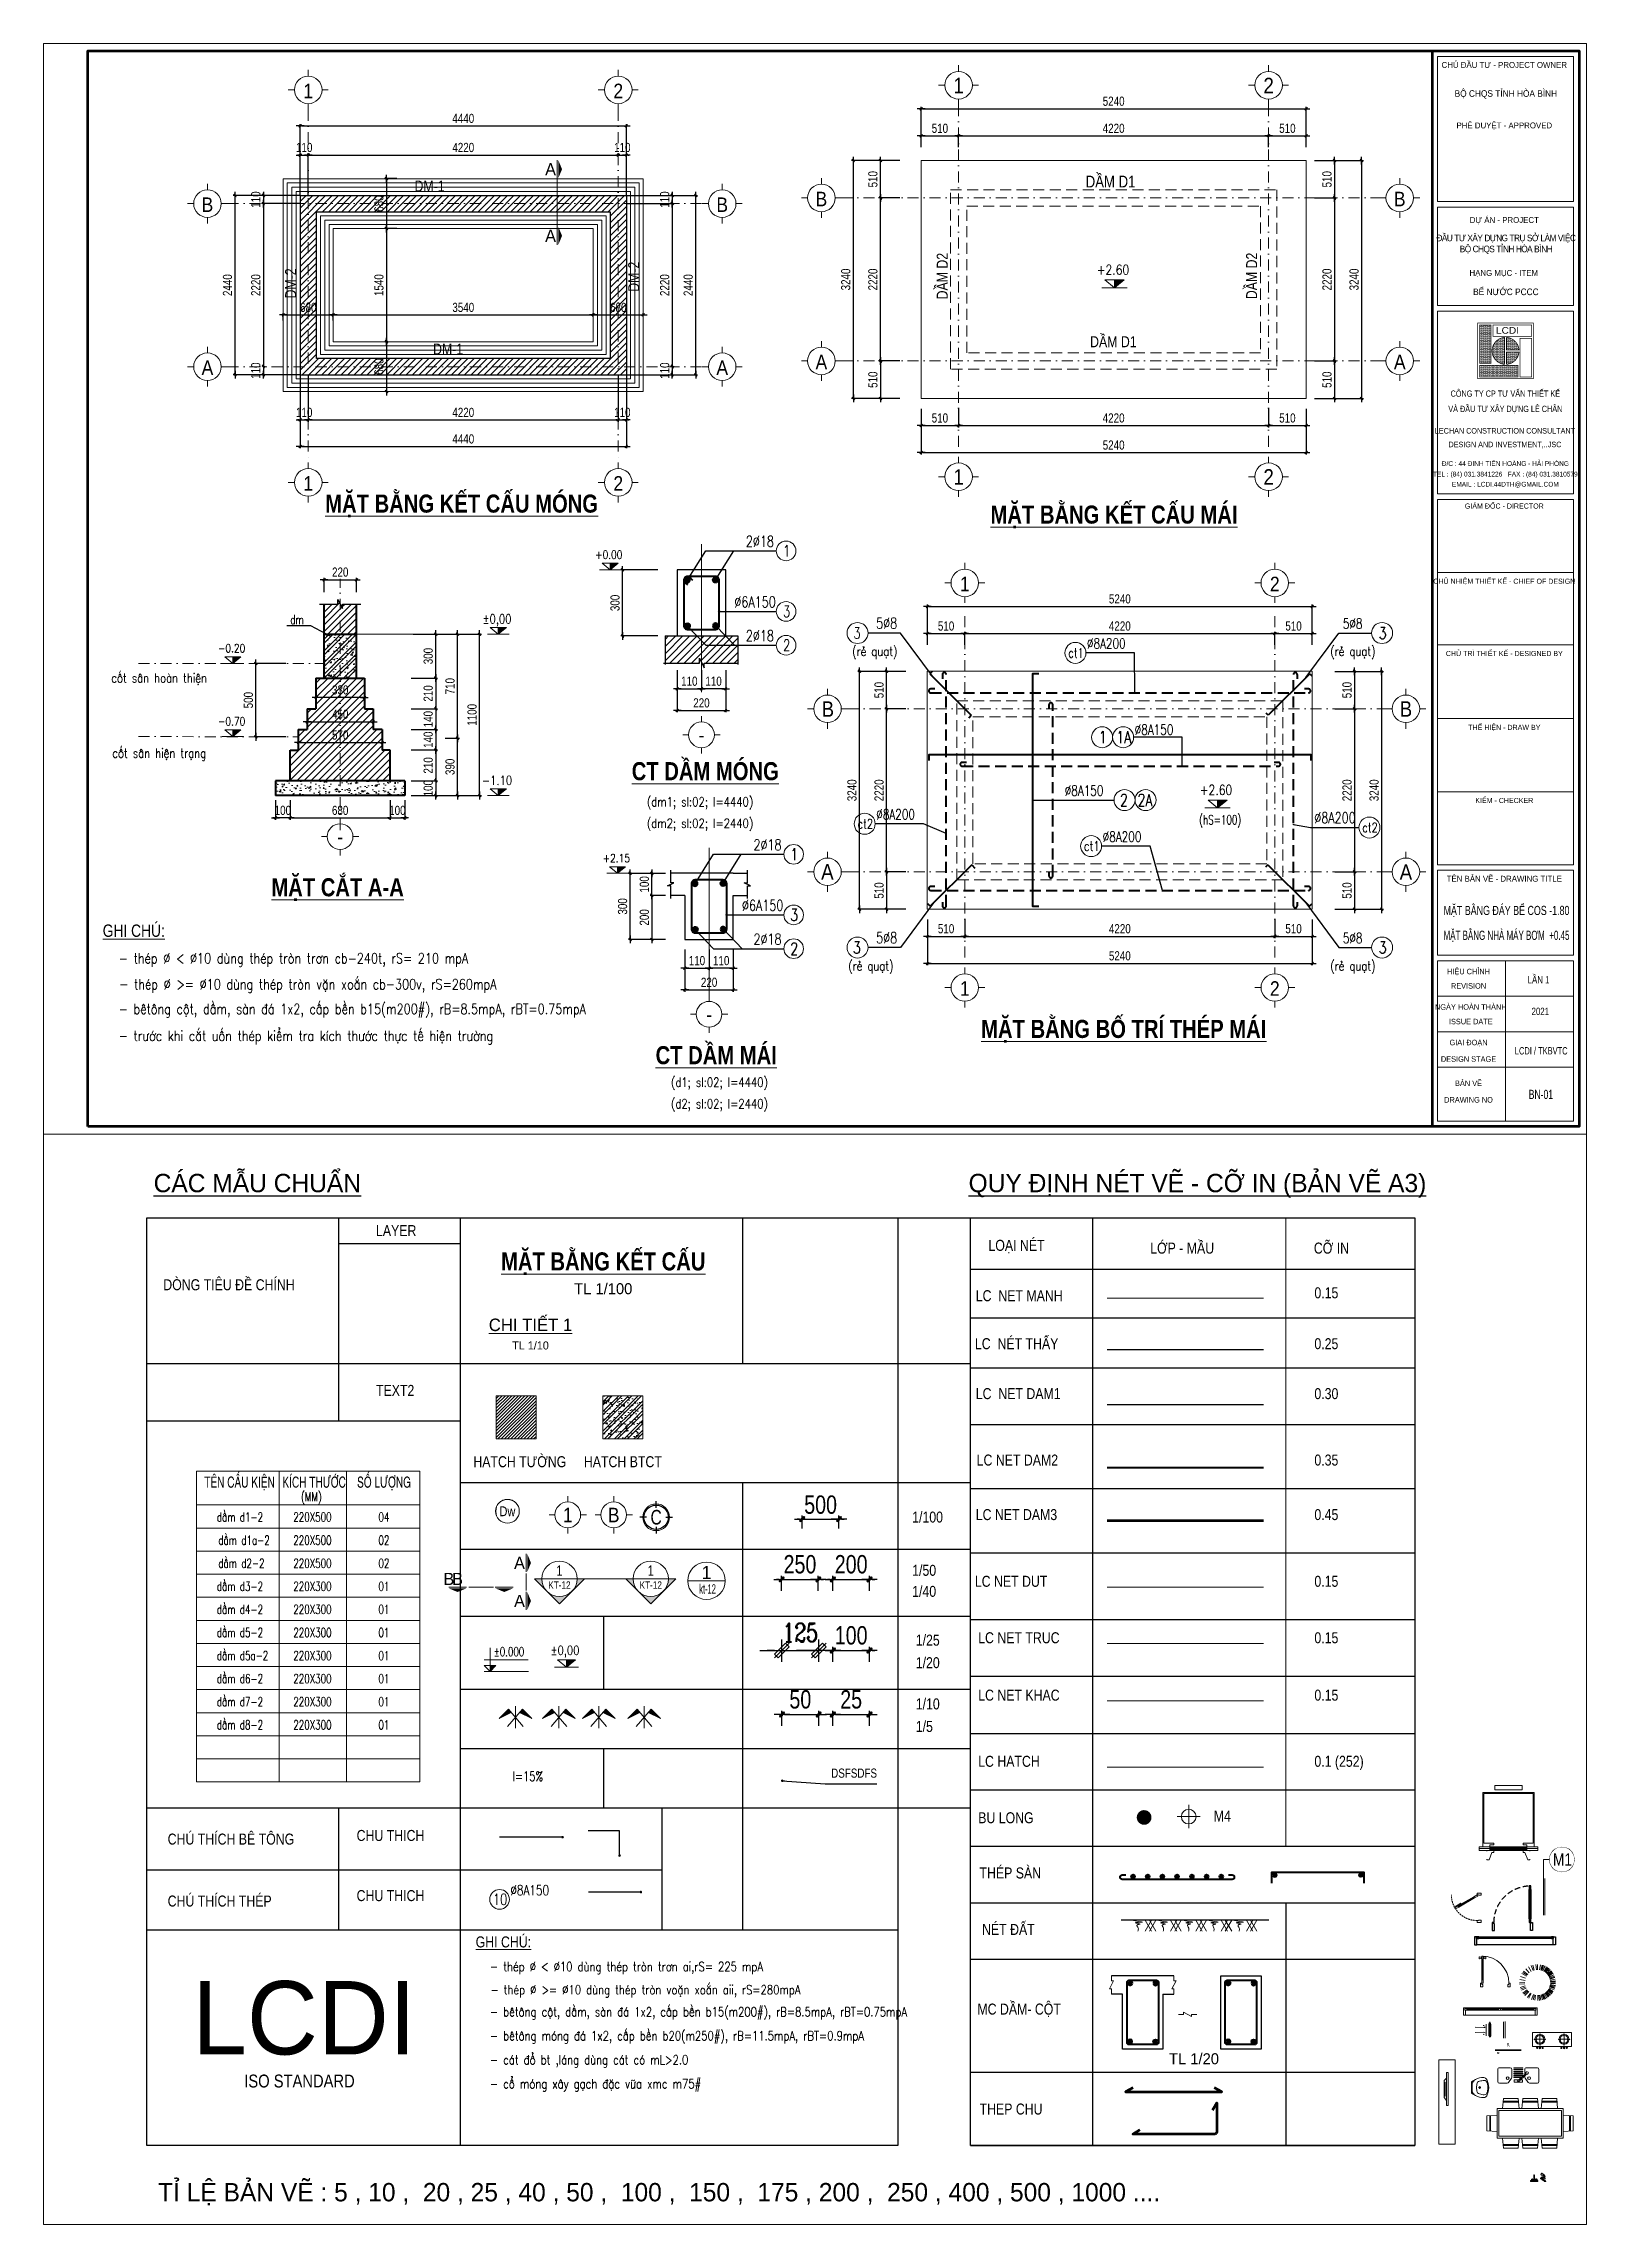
# Model space of a CAD drawing. Header units: millimetres. Extents: x 3320094 to 3411034, y 113561 to 144305.
# Drawn here: x 3320094 to 3341094, y 113561 to 143261 of the extents above; entities that cross this region are included whole.
import ezdxf
from ezdxf.enums import TextEntityAlignment as Align

# ---------------------------------------------------------------- set-up
doc = ezdxf.new("R2010")
doc.units = ezdxf.units.MM
doc.header["$LTSCALE"] = 600
doc.header["$MEASUREMENT"] = 0
doc.header["$PDMODE"] = 32
for name, pattern in [('CENTER', [2, 1.25, -0.25, 0.25, -0.25]), ('CENTERX2', [4, 2.5, -0.5, 0.5, -0.5]), ('DASHDOT', [1, 0.5, -0.25, 0, -0.25]), ('DASHED2', [0.375, 0.25, -0.125]), ('HIDDEN', [0.375, 0.25, -0.125])]:
    doc.linetypes.add(name, pattern=pattern)
doc.layers.get('0').update_dxf_attribs({"lineweight": 0})
doc.layers.get('Defpoints').update_dxf_attribs({"lineweight": 0})
for name, color, linetype, lineweight in [('0.10_Cay', 114, 'Continuous', 9), ('0.10_Ghi-Chu', 8, 'Continuous', 9), ('0.10_Thiet-Bi', 157, 'Continuous', 9), ('0.15_Cua', 144, 'Continuous', 15), ('03', 252, 'Continuous', 30), ('1-NETKHUAT', 250, 'HIDDEN', 5), ('8', 8, 'Continuous', 9), ('hatch1', 136, 'Continuous', 9), ('hatch1 @ 1', 136, 'Continuous', 9), ('i_cua', 32, 'Continuous', 13), ('i_noithat', 25, 'Continuous', 15), ('Khungten_LCDI', 7, 'Continuous', 5), ('LC Dim', 8, 'Continuous', 18), ('LC Hatch', 252, 'Continuous', 9), ('LC Hatch @ 1', 252, 'Continuous', 9), ('LC ISO', 153, 'Continuous', 13), ('LC Khac', 4, 'Continuous', 9), ('LC MANH DUT', 35, 'HIDDEN', 5), ('LC Net dam 1', 30, 'Continuous', 30), ('LC Net dam2', 6, 'Continuous', 40), ('LC Net dam3', 1, 'Continuous', 60), ('LC Net khuat', 4, 'HIDDEN', 13), ('LC Net manh', 239, 'Continuous', 5), ('LC Net thay', 7, 'Continuous', 25), ('LC Net truc', 79, 'DASHDOT', 13), ('LC Text1', 3, 'Continuous', 20), ('LC Text2', 7, 'Continuous', 18), ('Noi that', 35, 'Continuous', 9), ('Text', 7, 'Continuous', 20), ('thay1', 63, 'Continuous', 18)]:
    doc.layers.add(name, color=color, linetype=linetype, lineweight=lineweight)
for name, color, linetype in [('144', 144, 'Continuous'), ('DIM', 1, 'Continuous'), ('MANH', 147, 'Continuous')]:
    doc.layers.add(name, color=color, linetype=linetype)
doc.styles.add('arial', font='arial.ttf', dxfattribs={"width": 0.8})
doc.styles.add('Brief text', font='VHHELS.TTF')
doc.styles.add('EG 1', font='VHAVANB.TTF')
doc.styles.add('General text 2', font='arial.ttf')
doc.styles.add('HOATBIF', font='hoatbif.shx', dxfattribs={"width": 0.8})
doc.styles.add('Khungten', font='VHAVAN.TTF', dxfattribs={"width": 0.9, "height": 5000})
doc.styles.add('LC 1', font='VHAVANB.TTF')
doc.styles.add('LC 2', font='VHARIALN.TTF', dxfattribs={"width": 0.7})
doc.styles.add('LC 3', font='vnsimli.shx', dxfattribs={"width": 0.75})
doc.styles.add('LC3', font='VHARIALB.TTF', dxfattribs={"width": 0.8})
doc.styles.add('ROMANC', font='romanc.shx', dxfattribs={"width": 0.75, "height": 250, "bigfont": 'romancvn.shx'})
doc.styles.add('T', font='swissek.ttf')
doc.styles.add('T1', font='Vnsimli.shx', dxfattribs={"width": 0.8})
doc.styles.add('T2', font='VHARIAL.TTF', dxfattribs={"width": 0.8})
doc.styles.add('Tahoma', font='tahoma.ttf')
doc.styles.add('text', font='hoatbif.shx', dxfattribs={"width": 0.7})
doc.styles.add('text1', font='VHHELS.TTF', dxfattribs={"width": 0.7, "height": 300})
doc.styles.add('Title', font='VHBLACK.TTF', dxfattribs={"width": 0.8})
doc.dimstyles.new('1-10', dxfattribs={"dimscale": 100, "dimtxt": 2.5, "dimasz": 0.35, "dimexe": 0.5, "dimexo": 0, "dimgap": 0.8, "dimtad": 1, "dimdec": 0, "dimlfac": 0.1, "dimzin": 0, "dimdsep": 46, "dimtxsty": 'HOATBIF', "dimblk": 'DOT', "dimcen": -1, "dimdle": 1, "dimclrd": 256, "dimclre": 256, "dimclrt": 4, "dimadec": 3, "dimazin": 2, "dimtfac": 0.333333, "dimtdec": 0, "dimtix": 1, "dimtmove": 2, "dimatfit": 3, "dimldrblk": 'DOT', "dimfxl": 1, "dimtvp": 0.833333, "dimtolj": 1, "dimtzin": 0, "dimarcsym": 0})
doc.dimstyles.new('1-100', dxfattribs={"dimscale": 106, "dimtxt": 2.5, "dimasz": 0.35, "dimexe": 0.5, "dimexo": 0, "dimgap": 0.8, "dimtad": 1, "dimdec": 0, "dimzin": 0, "dimdsep": 46, "dimtxsty": 'HOATBIF', "dimblk1": 'DOT', "dimblk2": 'DOT', "dimsah": 1, "dimcen": -1, "dimdle": 1, "dimclrd": 256, "dimclre": 256, "dimclrt": 4, "dimadec": 3, "dimazin": 2, "dimtfac": 0.333333, "dimtdec": 0, "dimtix": 1, "dimtmove": 2, "dimatfit": 3, "dimldrblk": 'DOT', "dimfxl": 1, "dimtvp": 0.833333, "dimtolj": 1, "dimtzin": 0, "dimarcsym": 0})
doc.dimstyles.new('1-100(1-50)', dxfattribs={"dimscale": 50, "dimtxt": 2.5, "dimasz": 0.35, "dimexe": 0.5, "dimexo": 0, "dimgap": 0.8, "dimtad": 1, "dimdec": 0, "dimzin": 0, "dimdsep": 46, "dimtxsty": 'HOATBIF', "dimblk1": 'DOT', "dimblk2": 'DOT', "dimsah": 1, "dimcen": -1, "dimdle": 1, "dimclrd": 256, "dimclre": 256, "dimclrt": 4, "dimadec": 3, "dimazin": 2, "dimtfac": 0.333333, "dimtdec": 0, "dimtix": 1, "dimtmove": 2, "dimatfit": 3, "dimldrblk": 'DOT', "dimfxl": 1, "dimtvp": 0.833333, "dimtolj": 1, "dimtzin": 0, "dimarcsym": 0})
doc.dimstyles.new('1-20', dxfattribs={"dimscale": 100, "dimtxt": 2.5, "dimasz": 0.35, "dimexe": 0.5, "dimexo": 0, "dimgap": 0.8, "dimtad": 1, "dimdec": 0, "dimlfac": 0.2, "dimzin": 0, "dimdsep": 46, "dimtxsty": 'HOATBIF', "dimblk1": 'DOT', "dimblk2": 'DOT', "dimsah": 1, "dimcen": -1, "dimdle": 1, "dimclrd": 256, "dimclre": 256, "dimclrt": 4, "dimadec": 3, "dimazin": 2, "dimtfac": 0.333333, "dimtdec": 0, "dimtix": 1, "dimtmove": 2, "dimatfit": 3, "dimldrblk": 'DOT', "dimfxl": 1, "dimtvp": 0.833333, "dimtolj": 1, "dimtzin": 0, "dimarcsym": 0})
doc.dimstyles.new('1-25', dxfattribs={"dimscale": 100, "dimtxt": 2.5, "dimasz": 1, "dimexe": 1.5, "dimexo": 0, "dimgap": 1.2, "dimtad": 1, "dimdec": 0, "dimlfac": 0.25, "dimzin": 0, "dimdsep": 46, "dimtxsty": 'ROMANC', "dimblk": 'DOT', "dimblk1": 'DOT', "dimblk2": 'DOT', "dimsah": 1, "dimcen": 1, "dimdle": 1, "dimclrd": 1, "dimclre": 9, "dimclrt": 2, "dimadec": 0, "dimazin": 0, "dimtp": 0.1, "dimtm": 0.1, "dimtfac": 1, "dimtdec": 0, "dimtix": 1, "dimtmove": 2, "dimatfit": 3, "dimldrblk": 'DOT', "dimfxl": 1, "dimtolj": 1, "dimtzin": 0, "dimarcsym": 0})
doc.dimstyles.new('1-40', dxfattribs={"dimscale": 100, "dimtxt": 2.5, "dimasz": 0.35, "dimexe": 0.5, "dimexo": 0, "dimgap": 0.8, "dimtad": 1, "dimdec": 0, "dimlfac": 0.4, "dimzin": 0, "dimdsep": 46, "dimtxsty": 'HOATBIF', "dimblk1": 'DOT', "dimblk2": 'DOT', "dimsah": 1, "dimcen": -1, "dimdle": 1, "dimclrd": 256, "dimclre": 256, "dimclrt": 4, "dimadec": 3, "dimazin": 2, "dimtfac": 0.333333, "dimtdec": 0, "dimtix": 1, "dimtmove": 2, "dimatfit": 3, "dimldrblk": 'DOT', "dimfxl": 1, "dimtvp": 0.833333, "dimtolj": 1, "dimtzin": 0, "dimarcsym": 0})
doc.dimstyles.new('1-5', dxfattribs={"dimscale": 100, "dimtxt": 2.5, "dimasz": 0.35, "dimexe": 0.5, "dimexo": 0, "dimgap": 0.8, "dimtad": 1, "dimdec": 0, "dimlfac": 0.05, "dimzin": 0, "dimdsep": 46, "dimtxsty": 'HOATBIF', "dimblk1": 'DOT', "dimblk2": 'DOT', "dimsah": 1, "dimcen": -1, "dimdle": 1, "dimclrd": 256, "dimclre": 256, "dimclrt": 4, "dimadec": 3, "dimazin": 2, "dimtfac": 0.333333, "dimtdec": 0, "dimtix": 1, "dimtmove": 2, "dimatfit": 3, "dimldrblk": 'DOT', "dimfxl": 1, "dimtvp": 0.833333, "dimtolj": 1, "dimtzin": 0, "dimarcsym": 0})
doc.dimstyles.new('1-50', dxfattribs={"dimscale": 100, "dimtxt": 2.5, "dimasz": 0.35, "dimexe": 0.5, "dimexo": 0, "dimgap": 0.8, "dimtad": 1, "dimdec": 0, "dimlfac": 0.5, "dimzin": 0, "dimdsep": 46, "dimtxsty": 'HOATBIF', "dimblk1": 'DOT', "dimblk2": 'DOT', "dimsah": 1, "dimcen": -1, "dimdle": 1, "dimclrd": 256, "dimclre": 256, "dimclrt": 4, "dimadec": 3, "dimazin": 2, "dimtfac": 0.333333, "dimtdec": 0, "dimtix": 1, "dimtmove": 2, "dimatfit": 3, "dimldrblk": 'DOT', "dimfxl": 1, "dimtvp": 0.833333, "dimtolj": 1, "dimtzin": 0, "dimarcsym": 0})

msp = doc.modelspace()

# ---------------------------------------------------------------- texts
at = {"ltscale": 2, "style": 'LC 1'}
for p in [(3326994.2, 141550.9), (3326994.2, 140644.1)]:
    msp.add_attdef('A', text='A', height=165, dxfattribs=at).set_placement(p, align=Align.MIDDLE_CENTER)
at = {"layer": 'LC Dim', "color": 4, "ltscale": 2, "insert": (3330813.7, 119642.7, 0), "char_height": 125, "attachment_point": 7, "style": 'HOATBIF'}
msp.add_mtext('DSFSDFS', dxfattribs=at)
at = {"layer": 'LC Text1', "ltscale": 0.2, "style": 'LC 1', "width": 0.9}
for s, height, p in [('1', 197.3, (3323696, 142458.8)), ('2', 197.3, (3327916, 142458.8)), ('1', 210.9, (3332548.6, 142522.3)), ('2', 210.9, (3336768.6, 142522.3)), ('b', 197.3, (3322323.3, 140909.9)), ('b', 197.3, (3329331, 140909.9)), ('b', 197.3, (3330680.7, 140987.3)), ('b', 197.3, (3338553.5, 140987.3)), ('a', 197.3, (3330680.7, 138767.3)), ('a', 197.3, (3338553.5, 138767.3)), ('a', 197.3, (3322323.3, 138689.9)), ('a', 197.3, (3329331, 138689.9)), ('1', 197.3, (3323696, 137114)), ('2', 197.3, (3327916, 137114)), ('1', 210.9, (3332548.6, 137191.4)), ('2', 210.9, (3336768.6, 137191.4)), ('1', 197.3, (3332632.6, 135744.3)), ('2', 197.3, (3336852.6, 135744.3)), ('b', 210.9, (3330768.8, 134029.9)), ('b', 210.9, (3338637.5, 134030.8)), ('-', 197.3, (3329048.5, 133687.1, 0)), ('-', 197.3, (3324129.8, 132300.2, 0)), ('a', 210.9, (3330762.3, 131813.4)), ('a', 210.9, (3338637.5, 131810.8)), ('1', 197.3, (3332632.6, 130234.9)), ('2', 197.3, (3336852.6, 130234.9)), ('-', 197.3, (3329151.5, 129881.6)), ('1', 197.3, (3327228.5, 123064.3, 0)), ('B', 197.3, (3327853.6, 123064.3, 0))]:
    msp.add_text(s, height=height, dxfattribs=at).set_placement(p, align=Align.BOTTOM_CENTER)
at = {"layer": 'LC Text1', "color": 3, "style": 'LC 3', "width": 0.7}
for s, p in [('dm', (3323451.1, 135354.9)), ('(hS=100)', (3335822.4, 132628.4))]:
    msp.add_text(s, height=125, rotation=359.95192, dxfattribs=at).set_placement(p)
at = {"layer": 'LC Text1', "color": 3, "style": 'LC 3', "width": 0.8}
for s, height, p in [('(rÎ qu¹t)', 125, (3331099.6, 134921.6)), ('(rÎ qu¹t)', 125, (3337607.1, 134921.6)), ('cèt s©n hoµn thiÖn', 125, (3321014.9, 134558.9, 0)), ('cèt s©n hiÖn tr¹ng', 125, (3321029.4, 133535.4, 0)), ('(dm1; sl:02; l=4440)', 125, (3328305.1, 132872.7, 0)), ('(dm2; sl:02; l=2440)', 125, (3328305.1, 132579.7, 0)), ('- thÐp %%C < %%C10 dïng thÐp trßn tr¬n cb-240t, rS= 210 mpA', 140.002, (3321117.3, 130734.5)), ('(rÎ qu¹t)', 125, (3331045.8, 130638.1)), ('(rÎ qu¹t)', 125, (3337607.1, 130638.1)), ('- thÐp %%C >= %%C10 dïng thÐp trßn vÆn xo¾n cb-300v, rS=260mpA', 140.002, (3321123, 130381)), ('- bªt«ng cét, dÇm, sµn ®¸ 1x2, cÊp bÒn b15(m200#), rB=8.5mpA, rBT=0.75mpA', 140.002, (3321116.2, 130044)), ('- tr\xadíc khi c¾t uèn thÐp kiÓm tra kÝch th\xadíc thùc tÕ hiÖn tr\xadêng', 140.002, (3321116.2, 129678.2)), ('(d1; sl:02; l=4440)', 125, (3328633.7, 129053.7)), ('(d2; sl:02; l=2440)', 125, (3328633.7, 128760.7)), ('- thÐp %%C < %%C10 dïng thÐp trßn tr¬n ai,rS= 225 mpA', 125, (3326170.6, 117010, 0)), ('- thÐp %%C >= %%C10 dïng thÐp trßn voÆn xo¾n aii, rS=280mpA', 125, (3326175.6, 116694.4, 0)), ('- bªt«ng cét, dÇm, sµn ®¸ 1x2, cÊp bÒn b15(m200#), rB=8.5mpA, rBT=0.75mpA', 125, (3326169.5, 116393.5, 0)), ('- bªt«ng mãng ®¸ 1x2, cÊp bÒn b20(m250#), rB=11.5mpA, rBT=0.9mpA', 125, (3326169.5, 116066.9, 0)), ('- c¸t ®æ bt ,l¸ng dïng c¸t cã mL>2.0', 125, (3326169.5, 115740.3, 0)), ('- cæ mãng x©y g¹ch ®Æc v÷a xmc m75#', 125, (3326169.5, 115413.7, 0))]:
    msp.add_text(s, height=height, dxfattribs=at).set_placement(p)
at = {"layer": 'LC Text2', "style": 'T2', "width": 0.8}
for s, height, p in [('DM-1', 150, (3325142, 141246.5)), ('DÇm d1', 160.36, (3334278.6, 141301.9)), ('dÇm d1', 150, (3334338.6, 139126.4)), ('DM-1', 150, (3325394.5, 139026.5)), ('%%Ughi chó:', 168.002, (3320898.2, 131096.3)), ('layer', 150, (3324618, 127020.9, 0)), ('lo¹i nÐt', 150, (3332955, 126819.8, 0)), ('Líp - mÇu', 150, (3335156.8, 126782.3, 0)), ('cì in', 150, (3337384.2, 126782.3, 0)), ('dßng tiªu ®Ò chÝnh', 150, (3321722.8, 126283.1, 0)), ('LC  Net manh', 150, (3332782.2, 126134, 0)), ('0.15', 150, (3337391.7, 126173.4, 0)), ('LC  nÐt thÊy', 150, (3332770.7, 125480.5, 0)), ('0.25 ', 150, (3337391.7, 125480.5, 0)), ('text2', 150, (3324618, 124844.2, 0)), ('LC  Net dam1', 150, (3332782.2, 124800.3, 0)), ('0.30', 150, (3337391.7, 124800.3, 0)), ('HATCH T¦êNG', 150, (3325943.5, 123873, 0)), ('HATCH BTCT', 150, (3327447.5, 123873, 0)), ('LC Net dam2', 150, (3332794.4, 123895.6, 0)), ('0.35', 150, (3337391.7, 123895.6, 0)), ('1/100', 150, (3331916.6, 123119.2, 0)), ('LC Net dam3', 150, (3332782, 123153, 0)), ('0.45', 150, (3337391.7, 123153, 0)), ('1/50', 150, (3331916.6, 122393.9, 0)), ('LC Net dut', 150, (3332769.7, 122244.3, 0)), ('0.15', 150, (3337391.7, 122244.3, 0)), ('1/40', 150, (3331916.6, 122107.5, 0)), ('1/25', 150, (3331965.5, 121442.9, 0)), ('LC Net truc', 150, (3332815.2, 121475.5, 0)), ('0.15', 150, (3337391.7, 121475.5, 0)), ('1/20', 150, (3331965.5, 121135.9, 0)), ('1/10', 150, (3331965.5, 120574.6, 0)), ('LC Net khac', 150, (3332815.2, 120693.9, 0)), ('0.15', 150, (3337391.7, 120693.9, 0)), ('1/5', 150, (3331965.5, 120267.6, 0)), ('LC Hatch', 150, (3332815.2, 119792.9, 0)), ('0.1 (252)', 150, (3337391.7, 119792.9, 0)), ('bu long', 150, (3332815.6, 119024.1, 0)), ('m4', 150, (3336022, 119047.3, 0)), ('chó thÝch bª t«ng', 150, (3321782.3, 118733.5, 0)), ('chu thich', 150, (3324354.5, 118782.8, 0)), ('thÐp sµn', 150, (3332833, 118272.1, 0)), ('chó thÝch thÐp', 150, (3321782.3, 117889.8, 0)), ('chu thich', 150, (3324354.5, 117963.9, 0)), ('nÐt ®Êt', 150, (3332867.9, 117503.3, 0)), ('%%Ughi chó:', 150, (3325974.9, 117333.1, 0)), ('mc dÇm- cét', 150, (3332804.6, 116418.3, 0)), ('thep chu', 150, (3332834.2, 115057.1, 0))]:
    msp.add_text(s, height=height, dxfattribs=at).set_placement(p)
for s, p in [('DM-2', (3323531, 139790.5)), ('DM-2', (3328201, 139881.8)), ('dÇm d2', (3332400.6, 139778.1)), ('dÇm d2', (3336612.1, 139780.9))]:
    msp.add_text(s, height=150, rotation=90, dxfattribs=at).set_placement(p)
at = {"layer": 'LC Text2', "linetype": 'ByBlock', "style": 'LC 3', "width": 0.75}
for s, height, p in [('2%%C18', 148.48, (3329652.9, 136408, 0)), ('%%C6A150', 148.48, (3329496.2, 135583.4, 0)), ('5%%C8', 148.48, (3331426.1, 135293.5)), ('5%%C8', 138.89, (3337778.1, 135293.5)), ('2%%C18', 148.48, (3329652.9, 135122.9, 0)), ('%%C8A200', 138.89, (3334295.4, 135022.7)), ('%%C8A150', 138.89, (3334945, 133848)), ('%%C8A150', 138.89, (3333993.1, 133018.5)), ('%%C8A200', 138.89, (3331427.2, 132694.9)), ('%%C8A200', 148.48, (3337390.1, 132644.3)), ('%%C8A200', 138.89, (3334509.6, 132391.2)), ('2%%C18', 148.48, (3329756, 132275.8)), ('%%C6A150', 148.48, (3329599.2, 131451.1)), ('2%%C18', 148.48, (3329756, 130990.6)), ('5%%C8', 148.48, (3331426.1, 131009.9)), ('5%%C8', 138.89, (3337778.1, 131009.9)), ('%%C8A150', 138.89, (3326446.9, 118043, 0))]:
    msp.add_text(s, height=height, dxfattribs=at).set_placement(p)
at = {"layer": 'LC Text2', "ltscale": 100, "style": 'LC 3', "width": 0.75}
for s, height, p in [('1', 152.8, (3330207.8, 136352.6, 0)), ('3', 152.8, (3330207.8, 135528, 0)), ('2', 152.8, (3330207.8, 135067.5, 0)), ('3', 152.8, (3331164.4, 135234.2)), ('3', 163.3, (3338320.8, 135234.2)), ('ct1', 130.67, (3334146.7, 134963.4)), ('1', 163.3, (3334510.3, 133814.6)), ('1A', 163.33, (3334796.3, 133814.6)), ('2', 163.3, (3334799.3, 132959.2)), ('2A', 163.33, (3335085.3, 132959.2)), ('ct2', 130.67, (3331278.4, 132635.6)), ('ct2', 130.67, (3338148.9, 132585)), ('1', 163.3, (3330310.9, 132220.3)), ('ct1', 130.67, (3334360.9, 132331.9)), ('3', 163.3, (3330310.9, 131395.7)), ('2', 163.3, (3330310.9, 130935.2)), ('3', 163.3, (3331164.4, 130950.7)), ('3', 163.3, (3338320.8, 130950.7)), ('10', 152.78, (3326307.8, 117987.5, 0))]:
    msp.add_text(s, height=height, dxfattribs=at).set_placement(p, align=Align.MIDDLE_CENTER)
at = {"layer": 'LC Text2', "lineweight": -2}
for s, height, style, p in [('%%uc¸c mÉu chuÈn', 250, 'LC 1', (3321591.1, 127618.3, 0)), ('%%Uquy ®Þnh nÐt vÏ - cì in (b¶n vÏ A3)', 250, 'LC 1', (3332684.4, 127618.3, 0)), ('tl 1/20', 150, 'LC 1', (3335412.7, 115741.7, 0)), ('iso standard', 175, 'LC 2', (3322824.7, 115426.2, 0)), ('tØ lÖ b¶n vÏ : 5 , 10 ,  20 , 25 , 40 , 50 ,  100 ,  150 ,  175 , 200 ,  250 , 400 , 500 , 1000 ....', 250, 'LC 1', (3321651.2, 113874.9, 0))]:
    msp.add_text(s, height=height, dxfattribs=dict(at, style=style)).set_placement(p)
at = {"layer": 'LC Text2', "lineweight": -2, "style": 'LC 1'}
msp.add_text('LCDI', height=1000, dxfattribs=at).set_placement((3323640.7, 116375.6, 0), align=Align.MIDDLE)

# ---------------------------------------------------------------- blocks, each defined once
blk = doc.blocks.new('CT')
at = {"layer": 'LC Text1', "lineweight": 15}
blk.add_hatch(color=4, dxfattribs=at).paths.add_polyline_path([(3.25, 1.6), (1.64, 1.6), (1.64, 0)])
at = {"layer": 'LC Text1', "color": 4, "lineweight": 15, "ltscale": 50}
for p, q in [((12.09, 0), (0, 0)), ((0.05, 3.14), (12, 3.14))]:
    blk.add_line(p, q, dxfattribs=at)
for points in [[(1.64, 6.43), (1.64, 0)], [(1.64, 0), (0.03, 1.6), (1.64, 1.6)], [(1.64, 0), (3.25, 1.6), (1.64, 1.6)]]:
    blk.add_lwpolyline(points, dxfattribs=at)
at = {"layer": 'LC Text1', "color": 4, "style": 'LC 3', "width": 0.75}
blk.add_attdef('CT', (1.91, 3.5), '', height=2.2, dxfattribs=at)
blk = doc.blocks.new('DXicon')
at = {"layer": 'LC Hatch', "ltscale": 50}
for points in [[(-1.15, 4.39), (-1.9, 5.26), (-4.45, 2.69)], [(4.45, 2.69), (1.9, 5.26), (1.15, 4.39)]]:
    blk.add_hatch(color=252, dxfattribs=at).paths.add_polyline_path(points)
at = {"layer": 'LC Net manh', "color": 8, "ltscale": 50}
for p, q in [((0, 0.04), (0, 6.04)), ((-1.9, 5.26), (-4.45, 2.69)), ((-4.45, 2.69), (-1.15, 4.39)), ((-2.13, 0.57), (1.9, 5.26)), ((2.13, 0.57), (-1.9, 5.26)), ((4.45, 2.69), (1.15, 4.39)), ((1.9, 5.26), (4.45, 2.69))]:
    blk.add_line(p, q, dxfattribs=at)
blk = doc.blocks.new('DOT')
at = {"layer": 'DIM'}
for p, q in [((-3, 0), (3, 0)), ((-1, -1), (1, 1))]:
    blk.add_line(p, q, dxfattribs=at)
blk.add_lwpolyline([(0.5, 1), (-1, -0.5), (-0.5, -1), (1, 0.5)], close=True, dxfattribs=at)
blk = doc.blocks.new('thep tron 2')
at = {"layer": 'LC Net dam2'}
for p, q in [((-0.5, 0.5), (0.5, 0.5)), ((0.35, 0.85), (-0.35, 0.15)), ((-0.35, 0.85), (0.35, 0.15)), ((0, 1), (0, 0))]:
    blk.add_line(p, q, dxfattribs=at)
blk.add_circle((0, 0.5), 0.5, dxfattribs=at)
blk = doc.blocks.new('theptron1')
at = {"layer": 'LC Net dam3'}
for p, q in [((-0.5, 0), (0.5, 0)), ((-0.35, 0.35), (0.35, -0.35)), ((0.35, 0.35), (-0.35, -0.35)), ((0, 0.5), (0, -0.5))]:
    blk.add_line(p, q, dxfattribs=at)
blk.add_circle((0, 0), 0.5, dxfattribs=at)
blk = doc.blocks.new('mat dat')
at = {"layer": 'LC Net manh'}
for p, q in [((2, 0), (3.73, -3)), ((3.73, 0), (2, -3)), ((3.15, 0), (4.88, -3)), ((4.88, 0), (3.15, -3))]:
    blk.add_line(p, q, dxfattribs=at)
blk.add_spline([(0, 0), (-1.21, -0.12), (1.21, -0.52), (-0.75, -0.75), (0.58, -1.1), (-0.23, -1.33), (0.06, -2.19), (0, -3)], degree=3, dxfattribs=at)
blk = doc.blocks.new('bu lon')
at = {"layer": 'LC Khac', "color": 9}
for p, q in [((0.79, 0), (-0.79, 0)), ((0, -0.79), (0, 0.79))]:
    blk.add_line(p, q, dxfattribs=at)
at = {"layer": 'LC Khac', "color": 7}
blk.add_circle((0, 0), 0.5, dxfattribs=at)
blk = doc.blocks.new('TTRUC')
at = {"layer": 'LC ISO'}
for p, q in [((-6.9, 0), (-10.1, 0)), ((0, 6.9), (0, 10.1)), ((6.9, 0), (10.1, 0)), ((0, -6.9), (0, -10.1))]:
    blk.add_line(p, q, dxfattribs=at)
at = {"layer": 'LC Net manh'}
blk.add_circle((0, 0), 6.95, dxfattribs=at)
blk = doc.blocks.new('TIEUDE1')
at = {"layer": 'LC Text2', "color": 7, "style": 'LC 1'}
blk.add_attdef('TIªU§Ò', text='', height=5, dxfattribs=at).set_placement((0, 0), align=Align.BOTTOM_CENTER)
blk.add_attdef('TL', text='', height=3, dxfattribs=at).set_placement((0, -2), align=Align.TOP_CENTER)
blk = doc.blocks.new('TIEUDE2')
at = {"layer": 'LC Text2', "color": 7, "style": 'LC 1'}
blk.add_attdef('%%UTIªU§Ò', text='', height=3.5, dxfattribs=at).set_placement((0, 0), align=Align.BOTTOM_CENTER)
blk.add_attdef('TL', text='', height=2.2, dxfattribs=at).set_placement((0, -1.8), align=Align.TOP_CENTER)
blk = doc.blocks.new('*D99')
at = {"layer": 'Defpoints', "color": 0, "ltscale": 500, "transparency": 16777216}
for p in [(3330420, 123040), (3330920, 123167), (3330920, 123040)]:
    blk.add_point(p, dxfattribs=at)
at = {"layer": 'LC Dim', "lineweight": -2, "ltscale": 500, "transparency": 16777216}
for p, q in [((3330385, 123167), (3330350, 123167)), ((3330420, 123040), (3330420, 123217)), ((3330420, 123167), (3330920, 123167)), ((3330920, 123040), (3330920, 123217)), ((3330955, 123167), (3330990, 123167))]:
    blk.add_line(p, q, dxfattribs=at)
at = {"layer": 'LC Dim', "lineweight": -2, "ltscale": 500, "transparency": 16777216, "xscale": 35, "yscale": 35, "zscale": 35}
blk.add_blockref('DOT', (3330420, 123167), dxfattribs=at)
at = {"layer": 'LC Dim', "lineweight": -2, "ltscale": 500, "transparency": 16777216, "xscale": 35, "yscale": 35, "zscale": 35, "rotation": 180}
blk.add_blockref('DOT', (3330920, 123167), dxfattribs=at)
at = {"layer": 'LC Dim', "color": 4, "ltscale": 500, "transparency": 16777216, "insert": (3330670, 123362), "char_height": 250, "attachment_point": 5, "style": 'HOATBIF'}
blk.add_mtext('\\A1;500', dxfattribs=at)
blk = doc.blocks.new('_Dot')
at = {"color": 0, "linetype": 'ByBlock', "lineweight": -2}
blk.add_line((-0.5, 0), (-1, 0), dxfattribs=at)
at = {"color": 0, "linetype": 'ByBlock', "const_width": 0.5}
blk.add_lwpolyline([(-0.25, 0, 1), (0.25, 0, 1)], format="xyb", close=True, dxfattribs=at)
blk = doc.blocks.new('*D100')
at = {"layer": 'Defpoints', "color": 0, "ltscale": 2, "transparency": 16777216}
for p in [(3330139, 122190), (3330639, 122345), (3330639, 122190)]:
    blk.add_point(p, dxfattribs=at)
at = {"layer": 'LC Dim', "lineweight": -2, "ltscale": 2, "transparency": 16777216}
for p, q in [((3330139, 122190), (3330139, 122395)), ((3330639, 122190), (3330639, 122395)), ((3330104, 122345), (3330069, 122345)), ((3330139, 122345), (3330639, 122345)), ((3330674, 122345), (3330709, 122345))]:
    blk.add_line(p, q, dxfattribs=at)
at = {"layer": 'LC Dim', "lineweight": -2, "ltscale": 2, "transparency": 16777216, "xscale": 35, "yscale": 35, "zscale": 35}
blk.add_blockref('DOT', (3330139, 122345), dxfattribs=at)
at = {"layer": 'LC Dim', "lineweight": -2, "ltscale": 2, "transparency": 16777216, "xscale": 35, "yscale": 35, "zscale": 35, "rotation": 180}
blk.add_blockref('DOT', (3330639, 122345), dxfattribs=at)
at = {"layer": 'LC Dim', "color": 4, "ltscale": 2, "transparency": 16777216, "insert": (3330389, 122550), "char_height": 250, "attachment_point": 5, "style": 'HOATBIF'}
blk.add_mtext('\\A1;250', dxfattribs=at)
blk = doc.blocks.new('*D101')
at = {"layer": 'Defpoints', "color": 0, "ltscale": 2, "transparency": 16777216}
for p in [(3330144, 121222), (3330644, 121377), (3330644, 121222)]:
    blk.add_point(p, dxfattribs=at)
at = {"layer": 'LC Dim', "color": 9, "lineweight": -2, "ltscale": 2, "transparency": 16777216}
for p, q in [((3330144, 121222), (3330144, 121527)), ((3330644, 121222), (3330644, 121527))]:
    blk.add_line(p, q, dxfattribs=at)
at = {"layer": 'LC Dim', "color": 1, "lineweight": -2, "ltscale": 2, "transparency": 16777216}
for p, q in [((3330044, 121377), (3329944, 121377)), ((3330144, 121377), (3330644, 121377)), ((3330744, 121377), (3330844, 121377))]:
    blk.add_line(p, q, dxfattribs=at)
at = {"layer": 'LC Dim', "color": 1, "lineweight": -2, "ltscale": 2, "transparency": 16777216, "xscale": 100, "yscale": 100, "zscale": 100}
blk.add_blockref('DOT', (3330144, 121377), dxfattribs=at)
at = {"layer": 'LC Dim', "color": 1, "lineweight": -2, "ltscale": 2, "transparency": 16777216, "xscale": 100, "yscale": 100, "zscale": 100, "rotation": 180}
blk.add_blockref('DOT', (3330644, 121377), dxfattribs=at)
at = {"layer": 'LC Dim', "color": 2, "ltscale": 2, "transparency": 16777216, "insert": (3330394, 121622), "char_height": 250, "attachment_point": 5, "style": 'ROMANC'}
blk.add_mtext('\\A1;125', dxfattribs=at)
blk = doc.blocks.new('*D102')
at = {"layer": 'Defpoints', "color": 0, "ltscale": 2, "transparency": 16777216}
for p in [(3330836, 121222), (3331336, 121377), (3331336, 121222)]:
    blk.add_point(p, dxfattribs=at)
at = {"layer": 'LC Dim', "lineweight": -2, "ltscale": 2, "transparency": 16777216}
for p, q in [((3330801, 121377), (3330766, 121377)), ((3330836, 121222), (3330836, 121427)), ((3330836, 121377), (3331336, 121377)), ((3331336, 121222), (3331336, 121427)), ((3331371, 121377), (3331406, 121377))]:
    blk.add_line(p, q, dxfattribs=at)
at = {"layer": 'LC Dim', "lineweight": -2, "ltscale": 2, "transparency": 16777216, "xscale": 35, "yscale": 35, "zscale": 35}
blk.add_blockref('DOT', (3330836, 121377), dxfattribs=at)
at = {"layer": 'LC Dim', "lineweight": -2, "ltscale": 2, "transparency": 16777216, "xscale": 35, "yscale": 35, "zscale": 35, "rotation": 180}
blk.add_blockref('DOT', (3331336, 121377), dxfattribs=at)
at = {"layer": 'LC Dim', "color": 4, "ltscale": 2, "transparency": 16777216, "insert": (3331086, 121582), "char_height": 250, "attachment_point": 5, "style": 'HOATBIF'}
blk.add_mtext('\\A1;100', dxfattribs=at)
blk = doc.blocks.new('*D103')
at = {"layer": 'Defpoints', "color": 0, "ltscale": 2, "transparency": 16777216}
for p in [(3330836, 122190), (3331336, 122345), (3331336, 122190)]:
    blk.add_point(p, dxfattribs=at)
at = {"layer": 'LC Dim', "lineweight": -2, "ltscale": 2, "transparency": 16777216}
for p, q in [((3330836, 122190), (3330836, 122395)), ((3331336, 122190), (3331336, 122395)), ((3330801, 122345), (3330766, 122345)), ((3330836, 122345), (3331336, 122345)), ((3331371, 122345), (3331406, 122345))]:
    blk.add_line(p, q, dxfattribs=at)
at = {"layer": 'LC Dim', "lineweight": -2, "ltscale": 2, "transparency": 16777216, "xscale": 35, "yscale": 35, "zscale": 35}
blk.add_blockref('DOT', (3330836, 122345), dxfattribs=at)
at = {"layer": 'LC Dim', "lineweight": -2, "ltscale": 2, "transparency": 16777216, "xscale": 35, "yscale": 35, "zscale": 35, "rotation": 180}
blk.add_blockref('DOT', (3331336, 122345), dxfattribs=at)
at = {"layer": 'LC Dim', "color": 4, "ltscale": 2, "transparency": 16777216, "insert": (3331086, 122550), "char_height": 250, "attachment_point": 5, "style": 'HOATBIF'}
blk.add_mtext('\\A1;200', dxfattribs=at)
blk = doc.blocks.new('*D104')
at = {"layer": 'Defpoints', "color": 0, "ltscale": 2, "transparency": 16777216}
for p in [(3330144, 120350), (3330644, 120505), (3330644, 120350)]:
    blk.add_point(p, dxfattribs=at)
at = {"layer": 'LC Dim', "lineweight": -2, "ltscale": 2, "transparency": 16777216}
for p, q in [((3330144, 120350), (3330144, 120555)), ((3330179, 120505), (3330609, 120505)), ((3330644, 120350), (3330644, 120555))]:
    blk.add_line(p, q, dxfattribs=at)
at = {"layer": 'LC Dim', "lineweight": -2, "ltscale": 2, "transparency": 16777216, "xscale": 35, "yscale": 35, "zscale": 35, "rotation": 180}
blk.add_blockref('DOT', (3330144, 120505), dxfattribs=at)
at = {"layer": 'LC Dim', "lineweight": -2, "ltscale": 2, "transparency": 16777216, "xscale": 35, "yscale": 35, "zscale": 35}
blk.add_blockref('DOT', (3330644, 120505), dxfattribs=at)
at = {"layer": 'LC Dim', "color": 4, "ltscale": 2, "transparency": 16777216, "insert": (3330394, 120710), "char_height": 250, "attachment_point": 5, "style": 'HOATBIF'}
blk.add_mtext('\\A1;50', dxfattribs=at)
blk = doc.blocks.new('*D105')
at = {"layer": 'Defpoints', "color": 0, "ltscale": 2, "transparency": 16777216}
for p in [(3330836, 120350), (3331336, 120505), (3331336, 120350)]:
    blk.add_point(p, dxfattribs=at)
at = {"layer": 'LC Dim', "lineweight": -2, "ltscale": 2, "transparency": 16777216}
for p, q in [((3330836, 120350), (3330836, 120555)), ((3330871, 120505), (3331301, 120505)), ((3331336, 120350), (3331336, 120555))]:
    blk.add_line(p, q, dxfattribs=at)
at = {"layer": 'LC Dim', "lineweight": -2, "ltscale": 2, "transparency": 16777216, "xscale": 35, "yscale": 35, "zscale": 35, "rotation": 180}
blk.add_blockref('DOT', (3330836, 120505), dxfattribs=at)
at = {"layer": 'LC Dim', "lineweight": -2, "ltscale": 2, "transparency": 16777216, "xscale": 35, "yscale": 35, "zscale": 35}
blk.add_blockref('DOT', (3331336, 120505), dxfattribs=at)
at = {"layer": 'LC Dim', "color": 4, "ltscale": 2, "transparency": 16777216, "insert": (3331086, 120710), "char_height": 250, "attachment_point": 5, "style": 'HOATBIF'}
blk.add_mtext('\\A1;25', dxfattribs=at)
blk = doc.blocks.new('trich CT')
blk.add_line((-500, 0), (500, 0))
blk.add_circle((0, 0), 500)
at = {"layer": 'Text', "style": 'text1'}
blk.add_attdef('T', text='', height=350, dxfattribs=at).set_placement((0, 223), align=Align.MIDDLE_CENTER)
at = {"layer": 'Text', "linetype": 'ByBlock', "style": 'text', "width": 0.7}
blk.add_attdef('KT', text='', height=250, dxfattribs=at).set_placement((0, -217), align=Align.MIDDLE_CENTER)
blk = doc.blocks.new('*U60')
h = blk.add_hatch(color=256)
h.paths.add_polyline_path([(0, -8.49), (4.24, -4.24, -0.198912), (0, -6, -0.198912), (-4.24, -4.24)])
h.paths.add_polyline_path([(8.49, 0), (6, 0, -0.198912), (4.24, -4.24)])
h.paths.add_polyline_path([(-4.24, -4.24, -0.198912), (-6, 0), (-8.49, 0)])
h = blk.add_hatch(color=256)
h.paths.add_polyline_path([(31.08, -8.49), (35.32, -4.24, -0.198912), (31.08, -6, -0.198912), (26.84, -4.24)])
h.paths.add_polyline_path([(39.57, 0), (37.08, 0, -0.198912), (35.32, -4.24)])
h.paths.add_polyline_path([(26.84, -4.24, -0.198912), (25.08, 0), (22.59, 0)])
for p, q in [((-6, 0), (6, 0)), ((25.08, 0), (37.08, 0))]:
    blk.add_line(p, q)
at = {"linetype": 'CENTER', "ltscale": 5}
blk.add_line((6, 0), (25.08, 0), dxfattribs=at)
for points in [[(6, 0), (8.49, 0), (0, -8.49), (-8.49, 0), (-6, 0)], [(37.08, 0), (39.57, 0), (31.08, -8.49), (22.59, 0), (25.08, 0)]]:
    blk.add_lwpolyline(points)
for centre in [(0, 0), (31.08, 0)]:
    blk.add_circle(centre, 6)
at = {"layer": 'Text', "style": 'Brief text', "width": 0.8, "flags": 8}
for tag, p in [('VIEW-NUMBER2', (0, 52)), ('VIEW-NUMBER1', (0, 0))]:
    blk.add_attdef(tag, text='', height=3.5, dxfattribs=at).set_placement(p, align=Align.BOTTOM_CENTER)
at = {"layer": 'Text', "style": 'arial', "width": 0.8, "flags": 8}
for tag, p in [('SHEET-NUMBER2', (0, 51.13)), ('SHEET-NUMBER1', (0, -0.87))]:
    blk.add_attdef(tag, text='', height=2.5, dxfattribs=at).set_placement(p, align=Align.TOP_CENTER)
blk = doc.blocks.new('Caodo1')
at = {"layer": 'LC Text1'}
blk.add_hatch(color=4, dxfattribs=at).paths.add_polyline_path([(0, 200), (0, 0), (243, 200)])
at = {"layer": 'LC Text1', "color": 4}
for p, q in [((324, 0), (-324, 0)), ((0, 0), (0, 200))]:
    blk.add_line(p, q, dxfattribs=at)
blk.add_lwpolyline([(-243, 200), (243, 200), (0, 0), (0, 0)], close=True, dxfattribs=at)
at = {"layer": 'LC Text1', "color": 4, "style": 'T1', "width": 0.8}
blk.add_attdef('%%P0,00', text='', height=250, dxfattribs=at).set_placement((-39, 460), align=Align.MIDDLE_CENTER)
blk = doc.blocks.new('*U11')
at = {"layer": 'Defpoints'}
blk.add_lwpolyline([(0, 4.25), (-2.5, 3.44), (-4.04, 1.31), (-4.04, -1.31), (-2.5, -3.44), (0, -4.25), (2.5, -3.44), (4.04, -1.31), (4.04, 1.31), (2.5, 3.44)], close=True, dxfattribs=at)
at = {"layer": 'LC Text1', "style": 'General text 2', "width": 0.8, "flags": 8}
blk.add_attdef('SYMBOL', text='', height=3.5, dxfattribs=at).set_placement((0, 0), align=Align.MIDDLE_CENTER)
blk.add_wipeout([(0, 4.25), (-2.5, 3.44), (-4.04, 1.31), (-4.04, -1.31), (-2.5, -3.44), (0, -4.25), (2.5, -3.44), (4.04, -1.31), (4.04, 1.31), (2.5, 3.44)]).dxf.layer = 'Defpoints'
at = {"layer": 'LC ISO'}
blk.add_circle((0, 0), 4.25, dxfattribs=at)
blk = doc.blocks.new('matcatdoc')
at = {"layer": 'LC Khac', "color": 1, "ltscale": 2}
for p, q in [((0, 485), (0, 0)), ((0, -550), (0, -1036))]:
    blk.add_line(p, q, dxfattribs=at)
for points in [[(134, 243, 0, 471, 0), (37, 243, 275, 275, 0)], [(134, -793, 0, 471, 0), (37, -793, 275, 275, 0)]]:
    blk.add_lwpolyline(points, format="xyseb", dxfattribs=at)
at = {"layer": 'LC MANH DUT', "ltscale": 200}
blk.add_line((0, -49), (0, -506), dxfattribs=at)
at = {"ltscale": 2, "style": 'LC 1'}
for p in [(-179, 243), (-179, -793)]:
    blk.add_attdef('LC', text='', height=330, dxfattribs=at).set_placement(p, align=Align.MIDDLE_CENTER)
blk = doc.blocks.new('*U76')
at = {"layer": 'LC Khac', "color": 1, "ltscale": 2}
for p, q in [((0, 0), (-485, 0)), ((1271, 0), (785, 0))]:
    blk.add_line(p, q, dxfattribs=at)
for points in [[(-243, -134, 0, 471, 0), (-243, -37, 275, 275, 0)], [(1028, -134, 0, 471, 0), (1028, -37, 275, 275, 0)]]:
    blk.add_lwpolyline(points, format="xyseb", dxfattribs=at)
at = {"layer": 'LC MANH DUT', "ltscale": 300}
blk.add_line((66, 0), (732, 0), dxfattribs=at)
at = {"ltscale": 2, "style": 'LC 1'}
for p in [(-243, 222), (1028, 222)]:
    blk.add_attdef('LC', text='', height=330, dxfattribs=at).set_placement(p, align=Align.MIDDLE_CENTER)
blk = doc.blocks.new('*U73')
for p, q in [((30, 640), (30, 100)), ((70, 640), (70, 100))]:
    blk.add_line(p, q)
at = {"color": 8, "lineweight": 9}
for p, q in [((48, 650), (48, 90)), ((52, 650), (52, 90))]:
    blk.add_line(p, q, dxfattribs=at)
for points in [[(5, 670), (-35, 666, -0.443716), (-40, 671), (-40, 709, -0.443716), (-35, 714), (5, 710, -0.385314), (10, 705), (10, 675, -0.385314)], [(95, 670), (135, 666, 0.443716), (140, 671), (140, 709, 0.443716), (135, 714), (95, 710, 0.385314), (90, 705), (90, 675, 0.385314)]]:
    blk.add_lwpolyline(points, format="xyb", close=True)
for points in [[(20, 685), (10, 685), (10, 695), (20, 695)], [(55, 640), (70, 640), (70, 740), (30, 740), (30, 640), (45, 640), (45, 650), (55, 650), (55, 640)], [(80, 685), (90, 685), (90, 695), (80, 695)], [(55, 100), (70, 100), (70, 0), (30, 0), (30, 100), (45, 100), (45, 90), (55, 90), (55, 100)]]:
    blk.add_lwpolyline(points)
for points in [[(30, 0), (0, 0), (0, -100), (60, -100), (60, -40), (30, -40)], [(770, 0), (800, 0), (800, -100), (740, -100), (740, -40), (770, -40)]]:
    blk.add_lwpolyline(points, close=True)
for centre, start, end in [((70, 690), 143.1301, 216.8699), ((30, 690), 323.1301, 36.8699)]:
    blk.add_arc(centre, 50, start, end)
for centre, start, end in [((47, 641), 186.43423, 273.2898), ((53, 641), 266.7102, 353.56577), ((47, 99), 86.7102, 173.56577), ((53, 99), 6.43423, 93.2898)]:
    blk.add_arc(centre, 8.25, start, end, dxfattribs=at)
at = {"layer": 'MANH', "lineweight": 9, "ltscale": 300}
blk.add_arc((30, 0), 740, 360, 90, dxfattribs=at)
blk = doc.blocks.new('*U72')
for p, q in [((35, 0), (1965, 0)), ((50, -200), (1950, -200)), ((1060, -20), (1905, -20)), ((1060, -60), (1905, -60))]:
    blk.add_line(p, q)
at = {"color": 8, "lineweight": 5}
for p, q in [((95, -20), (940, -20)), ((95, -35), (940, -35)), ((95, -45), (940, -45)), ((95, -60), (940, -60)), ((1060, -20), (1905, -20)), ((1060, -35), (1905, -35)), ((1060, -45), (1905, -45)), ((1060, -60), (1905, -60))]:
    blk.add_line(p, q, dxfattribs=at)
for points in [[(0, 0), (35, 0), (35, -60), (50, -60), (50, -200), (0, -200), (0, 0)], [(2000, 0), (1965, 0), (1965, -60), (1950, -60), (1950, -200), (2000, -200), (2000, 0)], [(1060, -45), (1060, -60), (1000, -60), (1000, -20), (1060, -20), (1060, -35), (1050, -35), (1050, -45), (1060, -45)], [(1905, -45), (1905, -60), (1965, -60), (1965, -20), (1905, -20), (1905, -35), (1915, -35), (1915, -45), (1905, -45)]]:
    blk.add_lwpolyline(points)
for points in [[(35, -20), (95, -20), (95, -35), (85, -35), (85, -45), (95, -45), (95, -60), (35, -60)], [(1000, -20), (940, -20), (940, -35), (950, -35), (950, -45), (940, -45), (940, -60), (1000, -60)]]:
    blk.add_lwpolyline(points, close=True)
for points in [[(95, -29, -0.312187), (102, -35, -0.312187)], [(95, -51, 0.312187), (102, -45, 0.312187)], [(940, -29, 0.312187), (933, -35, 0.312187)], [(940, -51, -0.312187), (933, -45, -0.312187)]]:
    blk.add_lwpolyline(points, format="xyb", dxfattribs=at)
for centre, start, end in [((1059, -37), 14.21506, 83.56577), ((1059, -43), 276.43423, 345.78494), ((1906, -37), 96.43423, 165.78494), ((1906, -43), 194.21506, 263.56577)]:
    blk.add_arc(centre, 8.25, start, end, dxfattribs=at)
blk = doc.blocks.new('*U50')
for p, q in [((-334, 56), (-475, 79)), ((-328, 86), (-467, 121)), ((-319, 115), (-454, 162)), ((-294, 170), (-419, 240)), ((-278, 196), (-396, 277)), ((-240, 242), (-342, 343)), ((-217, 263), (-311, 372)), ((-194, 282), (-277, 398)), ((-141, 313), (-203, 442)), ((-114, 325), (-164, 459)), ((-85, 334), (-123, 472)), ((-25, 345), (-39, 488)), ((5, 347), (4, 490)), ((66, 342), (89, 484)), ((124, 327), (172, 462)), ((180, 302), (250, 427)), ((205, 286), (286, 404)), ((230, 268), (321, 379)), ((273, 226), (382, 319)), ((308, 177), (432, 249)), ((335, 122), (469, 172)), ((344, 93), (482, 131)), ((355, 33), (498, 47)), ((357, 3), (500, 5)), ((-339, -5), (-482, -6)), ((-337, -35), (-480, -49)), ((-333, -65), (-474, -91)), ((-326, -95), (-464, -133)), ((-316, -123), (-451, -174)), ((-310, -140), (-441, -197)), ((-304, -151), (-434, -213)), ((-290, -178), (-414, -251)), ((-290, -178), (-414, -251)), ((-274, -203), (-390, -287)), ((-266, -213), (-380, -300)), ((-255, -227), (-364, -320)), ((-238, -245), (-340, -346)), ((-234, -249), (-334, -352)), ((-211, -270), (-303, -380)), ((-207, -273), (-296, -386)), ((-187, -288), (-268, -406)), ((-172, -298), (-247, -420)), ((-161, -304), (-232, -429)), ((-134, -318), (-194, -448)), ((-134, -318), (-194, -448)), ((-106, -329), (-154, -464)), ((-95, -333), (-138, -469)), ((-77, -338), (-113, -476)), ((-53, -343), (-79, -484)), ((-47, -344), (-71, -485)), ((-17, -348), (-28, -490)), ((-11, -348), (-20, -491)), ((13, -349), (14, -492)), ((31, -348), (40, -491)), ((43, -347), (57, -489)), ((73, -343), (100, -483)), ((73, -343), (100, -483)), ((103, -336), (141, -474)), ((115, -332), (158, -469)), ((132, -326), (182, -460)), ((154, -317), (214, -447)), ((160, -314), (221, -444)), ((186, -300), (259, -423)), ((192, -297), (266, -419)), ((212, -283), (295, -400)), ((226, -272), (316, -384)), ((236, -265), (329, -373)), ((258, -244), (360, -344)), ((258, -244), (360, -344)), ((278, -221), (389, -312)), ((286, -212), (399, -299)), ((296, -197), (414, -278)), ((309, -177), (433, -249)), ((312, -171), (437, -242)), ((326, -144), (456, -203)), ((328, -139), (460, -196)), ((337, -116), (472, -164)), ((343, -99), (480, -139)), ((346, -87), (485, -123)), ((352, -57), (494, -81))]:
    blk.add_line(p, q)
blk = doc.blocks.new('KyHieu TrucDinhVi')
at = {"color": 7, "lineweight": 30}
for p, q in [((-2.36, 0), (-4, 0)), ((0, 2.36), (0, 4)), ((2.36, 0), (4, 0)), ((0, -2.36), (0, -4))]:
    blk.add_line(p, q, dxfattribs=at)
blk.add_circle((0, 0), 3.3)
blk.add_circle((0, 0), 3, dxfattribs=at)
at = {"ltscale": 20, "style": 'Tahoma'}
blk.add_attdef('AA', text='', height=3, dxfattribs=at).set_placement((0, 0), align=Align.MIDDLE_CENTER)
blk = doc.blocks.new('TB WC Lavabo 01')
at = {"color": 8}
blk.add_wipeout([(0, 232), (40, 240), (141, 260), (241, 280), (296, 287), (352, 288), (388, 280), (421, 260), (439, 240), (451, 220), (460, 200), (468, 180), (475, 160), (481, 140), (487, 120), (491, 100), (495, 80), (497, 60), (499, 40), (500, 20), (500, 0), (500, -20), (499, -40), (497, -60), (495, -80), (491, -100), (487, -120), (481, -140), (475, -160), (468, -180), (460, -200), (451, -220), (439, -240), (421, -260), (388, -280), (352, -288), (296, -287), (240, -280), (141, -260), (40, -240), (0, -232)], dxfattribs=at)
for p, q in [((204, 0), (274, 0)), ((239, 35), (239, -35))]:
    blk.add_line(p, q)
blk.add_lwpolyline([(15, -154), (15, 154), (121, 219, -0.14257), (351, 273, -0.255099), (432, 223, -0.124237), (485, 0, -0.124237), (432, -223, -0.255099), (351, -273, -0.142542), (121, -219)], format="xyb", close=True)
for points in [[(87, -180, -0.253319), (33, -92), (33, 92, -0.253319), (87, 180)], [(154, 0, -0.05085), (166, 121, -0.267955), (203, 162, -0.045825), (335, 193, -0.034433), (365, 195, -0.20396), (412, 175, -0.140892), (448, 107, -0.051029), (459, 0, -0.051029), (448, -107, -0.140892), (412, -175, -0.20396), (365, -195, -0.034433), (335, -193, -0.045825), (203, -162, -0.267955), (166, -121, -0.05085), (154, 0, 0.05085)]]:
    blk.add_lwpolyline(points, format="xyb")
blk.add_circle((239, 0), 20)
blk = doc.blocks.new('TB Bếp')
at = {"color": 8}
blk.add_wipeout([(-575, -50), (575, -50), (575, -540), (-575, -540)], dxfattribs=at)
for p, q in [((-532, -452), (-532, -74)), ((-532, -74), (532, -74)), ((-532, -452), (532, -452)), ((-329, -260), (-436, -260)), ((-403, -496), (-419, -496)), ((-403, -496), (-403, -479)), ((-403, -496), (-403, -513)), ((-403, -496), (-386, -496)), ((-403, -496), (-403, -496)), ((-403, -496), (-403, -496)), ((-329, -496), (-353, -496)), ((-329, -260), (-329, -154)), ((-329, -260), (-329, -367)), ((-329, -260), (-223, -260)), ((-329, -260), (-329, -260)), ((-329, -260), (-329, -260)), ((-329, -496), (-329, -472)), ((-329, -496), (-329, -520)), ((-329, -496), (-305, -496)), ((-329, -496), (-329, -496)), ((-329, -496), (-329, -496)), ((-256, -496), (-272, -496)), ((-255, -496), (-255, -479)), ((-255, -496), (-255, -496)), ((-255, -496), (-255, -496)), ((-255, -496), (-239, -496)), ((-255, -496), (-255, -513)), ((329, -260), (223, -260)), ((255, -496), (239, -496)), ((255, -496), (255, -479)), ((255, -496), (255, -513)), ((255, -496), (255, -496)), ((255, -496), (255, -496)), ((256, -496), (272, -496)), ((329, -496), (305, -496)), ((329, -260), (329, -154)), ((329, -260), (329, -367)), ((329, -260), (436, -260)), ((329, -260), (329, -260)), ((329, -260), (329, -260)), ((329, -496), (329, -472)), ((329, -496), (329, -496)), ((329, -496), (329, -496)), ((329, -496), (353, -496)), ((329, -496), (329, -520)), ((403, -496), (386, -496)), ((403, -496), (403, -479)), ((403, -496), (403, -496)), ((403, -496), (403, -496)), ((403, -496), (419, -496)), ((403, -496), (403, -513)), ((532, -452), (532, -74))]:
    blk.add_line(p, q)
for points in [[(-415, -255), (-483, -255), (-483, -265), (-415, -265)], [(-324, -174), (-324, -106), (-334, -106), (-334, -174)], [(-334, -347), (-334, -415), (-324, -415), (-324, -347)], [(-243, -265), (-175, -265), (-175, -255), (-243, -255)], [(243, -265), (175, -265), (175, -255), (243, -255)], [(324, -174), (324, -106), (334, -106), (334, -174)], [(334, -347), (334, -415), (324, -415), (324, -347)], [(415, -255), (483, -255), (483, -265), (415, -265)]]:
    blk.add_lwpolyline(points, close=True, dxfattribs=at)
for centre in [(-403, -496), (-255, -496), (255, -496), (403, -496)]:
    blk.add_circle(centre, 16.5)
for centre in [(-329, -496), (329, -496)]:
    blk.add_circle(centre, 23.9, dxfattribs=at)
for centre, radius, start, end in [((-329, -260), 134, 92.21811, 177.78189), ((-329, -260), 134, 182.21811, 267.78189), ((-329, -260), 106, 92.78857, 177.21143), ((-329, -260), 106, 182.78857, 267.21143), ((-329, -260), 134, 2.21811, 87.78189), ((-329, -260), 106, 2.78857, 87.21143), ((-329, -260), 134, 272.21811, 357.78189), ((-329, -260), 106, 272.78857, 357.21143), ((329, -260), 134, 92.21811, 177.78189), ((329, -260), 134, 182.21811, 267.78189), ((329, -260), 106, 92.78857, 177.21143), ((329, -260), 106, 182.78857, 267.21143), ((329, -260), 134, 2.21811, 87.78189), ((329, -260), 106, 2.78857, 87.21143), ((329, -260), 134, 272.21811, 357.78189), ((329, -260), 106, 272.78857, 357.21143)]:
    blk.add_arc(centre, radius, start, end)
blk = doc.blocks.new('*U53')
at = {"color": 8}
blk.add_wipeout([(-600, -50), (600, -50), (600, -550), (-600, -550)], dxfattribs=at)
for p, q in [((-559, -467), (-559, -133)), ((-517, -91), (-301, -91)), ((-219, -509), (-517, -509)), ((-185, -230), (-267, -109)), ((-178, -292), (-178, -253)), ((-178, -467), (-178, -334)), ((178, -253), (178, -467)), ((185, -230), (267, -109)), ((517, -509), (219, -509)), ((301, -91), (517, -91)), ((559, -133), (559, -467))]:
    blk.add_line(p, q)
blk.add_lwpolyline([(-206, -358), (24, -158), (-1, -127), (-226, -337, 4.45487)], format="xyb", close=True)
for points in [[(-123, -299), (123, -299), (123, -309), (-123, -309)], [(-123, -349), (123, -349), (123, -359), (-123, -359)], [(-123, -399), (123, -399), (123, -409), (-123, -409)], [(-123, -449), (123, -449), (123, -459), (-123, -459)], [(-123, -499), (123, -499), (123, -509), (-123, -509)], [(117, -118), (-117, -118), (-117, -179), (-57, -179), (-1, -127), (24, -158), (0, -179), (117, -179)]]:
    blk.add_lwpolyline(points, close=True)
blk.add_lwpolyline([(-80, -249), (123, -249), (123, -259), (-92, -259)])
for centre in [(-291, -228), (291, -228)]:
    blk.add_circle(centre, 38.1)
for centre, start, end in [((-517, -133), 90, 180), ((-517, -467), 180, 270), ((-301, -133), 34.24903, 90), ((-219, -467), 270, 0), ((-219, -253), 0, 34.24903), ((219, -253), 145.75097, 180), ((219, -467), 180, 270), ((301, -133), 90, 145.75097), ((517, -133), 0, 90), ((517, -467), 270, 0)]:
    blk.add_arc(centre, 41.3, start, end)
blk = doc.blocks.new('TB Tủ Lạnh')
at = {"color": 8}
blk.add_wipeout([(-350, -50), (350, -50), (350, -650), (-350, -650)], dxfattribs=at)
for p, q in [((-350, -580), (350, -580)), ((-350, -600), (350, -600))]:
    blk.add_line(p, q)
blk.add_lwpolyline([(-294, -650), (-294, -670), (-258, -670), (-258, -650)])
at = {"layer": '0.10_Ghi-Chu', "style": 'Tahoma'}
blk.add_text('R', height=100, dxfattribs=at).set_placement((0, -494), align=Align.CENTER)
blk = doc.blocks.new('*U47')
at = {"color": 8}
blk.add_lwpolyline([(-275, 200), (0, 225), (0, 400), (150, 400), (175, 675), (575, 675), (600, 400), (675, 400), (700, 675), (1100, 675), (1125, 400), (1200, 400), (1225, 675), (1625, 675), (1650, 400), (1800, 400), (1800, 225), (2075, 200), (2075, -200), (1800, -225), (1800, -400), (1650, -400), (1625, -675), (1225, -675), (1200, -400), (1125, -400), (1100, -675), (700, -675), (675, -400), (600, -400), (575, -675), (175, -675), (150, -400), (0, -400), (0, -225), (-275, -200)], close=True, dxfattribs=at)
for points in [[(168, 600), (582, 600)], [(693, 600), (1107, 600)], [(1218, 600), (1632, 600)], [(-200, 207), (-200, -207)], [(-175, 209), (-175, -209)], [(0, 225), (0, -225)], [(150, 400), (600, 400)], [(166, 575), (584, 575)], [(675, 400), (1125, 400)], [(691, 575), (1109, 575)], [(1200, 400), (1650, 400)], [(1216, 575), (1634, 575)], [(1800, 225), (1800, -225)], [(1975, 209), (1975, -209)], [(2000, 207), (2000, -207)], [(150, -400), (600, -400)], [(166, -575), (584, -575)], [(1125, -400), (675, -400)], [(1109, -575), (691, -575)], [(1650, -400), (1200, -400)], [(1634, -575), (1216, -575)], [(168, -600), (582, -600)], [(1107, -600), (693, -600)], [(1632, -600), (1218, -600)]]:
    blk.add_lwpolyline(points)
blk.add_lwpolyline([(1750, 350), (1750, -350), (50, -350), (50, 350)], close=True)
blk = doc.blocks.new('*U74')
at = {"color": 8}
blk.add_wipeout([(-224, 820), (0, 829), (224, 820), (228, 817), (230, 813), (230, 774), (220, 774), (219, 589), (212, 404), (211, 393), (207, 383), (204, 380), (166, 380), (164, 379), (164, 378), (164, 374), (162, 371), (162, 370), (170, 370), (176, 368), (178, 362), (176, 310), (174, 301), (168, 293), (139, 268), (130, 258), (124, 247), (135, 0), (-135, 0), (-124, 247), (-130, 258), (-139, 268), (-168, 293), (-174, 301), (-176, 310), (-178, 362), (-176, 368), (-170, 370), (-162, 370), (-162, 371), (-164, 374), (-164, 378), (-164, 379), (-200, 379), (-204, 380), (-207, 383), (-210, 393), (-218, 584), (-220, 774), (-230, 774), (-230, 813), (-228, 817)], dxfattribs=at)
for p, q in [((226, 819), (-226, 819)), ((220, 774), (-220, 774)), ((-205, 413), (-192, 413)), ((-192, 387), (-205, 387)), ((-185, 413), (-192, 413)), ((-192, 387), (-189, 387)), ((-190, 380), (166, 380)), ((-166, 380), (-190, 380)), ((180, 400), (-180, 400)), ((-162, 370), (162, 370)), ((-156, 300), (156, 300)), ((-73, 0), (-65, 239)), ((65, 239), (73, 0))]:
    blk.add_line(p, q)
for centre, radius, start, end in [((-108, 400), 100, 173.6593, 186.34068), ((-205, 411), 2, 90.75664, 173.68385), ((-205, 389), 2, 186.34461, 269.238), ((307, 325), 500, 169.43771, 173.57144), ((306, 316), 500, 171.09561, 172.62805), ((306, 316), 500, 171.09561, 172.62805), ((-190, 380), 0.5, 173.56611, 202.96376), ((-180, 392), 8, 90, 171.09733), ((-180, 392), 8, 90, 171.09733), ((-182, 416), 3, 107.16943, 169.45425), ((-182, 416), 3, 107.16943, 169.45425), ((-124, 227), 200, 103.63742, 107.16763), ((-124, 227), 200, 103.63742, 107.16763), ((-118, 229), 200, 99.30957, 105.41946), ((-166, 378), 2, 29.94708, 90), ((-160, 374), 4, 232.68807, 270), ((-147, 412), 15, 92.66821, 99.31023), ((0, -2770), 3200, 87.34647, 92.65353), ((-174, 225), 55, 357.41246, 24.06931), ((-104, 240), 40, 358.36111, 57.96266), ((104, 240), 40, 122.03582, 181.69332), ((174, 225), 55, 155.93059, 182.58752), ((147, 412), 15, 80.68838, 87.33482), ((118, 229), 200, 74.57962, 80.69031), ((160, 374), 4, 270, 306.1899), ((124, 227), 200, 72.83224, 76.36258), ((180, 392), 8, 8.90233, 90), ((182, 416), 3, 10.56311, 72.82326), ((-307, 325), 500, 6.42854, 10.56238), ((-306, 316), 500, 7.37195, 8.90439), ((189, 380), 0.5, 337.04516, 6.4313)]:
    blk.add_arc(centre, radius, start, end)
blk = doc.blocks.new('*U75')
blk.add_line((100, -70), (900, -70))
for points in [[(0, -50), (1000, -50), (1000, -90), (0, -90)], [(100, -50), (100, -90), (900, -90), (900, -50)]]:
    blk.add_lwpolyline(points, close=True)
at = {"linetype": 'HIDDEN'}
blk.add_arc((0, -50), 1000, 270, 0, dxfattribs=at)
at = {"layer": '03'}
for points in [[(-220, 0), (-220, -60), (-40, -60), (-40, -50), (0, -50), (0, 0)], [(-220, -1100), (-220, -1040), (-40, -1040), (-40, -1050), (0, -1050), (0, -1100)]]:
    blk.add_lwpolyline(points, close=True, dxfattribs=at)
blk = doc.blocks.new('*U62')
for p, q in [((2150, 220), (50, 220)), ((60, 180), (2140, 180)), ((60, 0), (2140, 0))]:
    blk.add_line(p, q)
for points in [[(0, 0), (60, 0), (60, 180), (50, 180), (50, 220), (0, 220)], [(50, 180), (50, 220), (110, 220), (110, 180)], [(2090, 180), (2090, 220), (2150, 220), (2150, 180)], [(2200, 0), (2140, 0), (2140, 180), (2150, 180), (2150, 220), (2200, 220)]]:
    blk.add_lwpolyline(points, close=True)
blk = doc.blocks.new('*U64')
at = {"layer": '0.10_Ghi-Chu'}
blk.add_line((0, 2108), (0, 858), dxfattribs=at)
blk.add_lwpolyline([(161, 2752), (-47, 2752), (-47, 857)], dxfattribs=at)
blk.add_circle((581, 2752), 420, dxfattribs=at)
blk.add_wipeout([(581, 2332), (662, 2340), (704, 2350), (704, 2350), (792, 2389), (866, 2443), (909, 2489), (956, 2562), (989, 2651), (1001, 2752), (989, 2849), (963, 2926), (917, 3003), (867, 3059), (813, 3102), (727, 3145), (667, 3163), (581, 3172), (495, 3163), (417, 3139), (355, 3106), (302, 3065), (258, 3020), (226, 2976), (181, 2879), (168, 2829), (161, 2752), (161, 2739), (165, 2700), (185, 2611), (231, 2520), (287, 2452), (347, 2403), (459, 2350), (459, 2350), (530, 2335)]).dxf.layer = '0.10_Ghi-Chu'
blk = doc.blocks.new('*U66')
for p, q in [((-280, -125), (-294, -129)), ((-227, -182), (-215, -168)), ((-192, -221), (-180, -198)), ((-40, -53), (-80, -53)), ((-60, -33), (-60, -73)), ((-42, -45), (-11, -45)), ((-42, -61), (-10, -61)), ((16, -33), (-11, -33)), ((-11, -33), (-7, -172)), ((12, -172), (16, -33)), ((15, -61), (42, -61)), ((16, -45), (42, -45)), ((80, -53), (40, -53)), ((60, -33), (60, -73))]:
    blk.add_line(p, q)
for points in [[(-100, 0), (100, 0), (100, -26), (-100, -26)], [(-309, -7), (-268, -7), (-268, -14), (-309, -14)], [(13, -26), (-7, -26), (-7, -33), (13, -33)]]:
    blk.add_lwpolyline(points, close=True)
blk.add_lwpolyline([(-289, -12, 1.296082), (-259, -34, 1.917127), (-270, -36, 0.167053), (-238, -49, 1.448302), (-244, -30, 0.673139), (-228, -85, 0.486099), (-204, -61, 1.074451), (-232, -67, 0.361514), (-182, -101, 1.428906), (-192, -80, 0.287584), (-201, -119, 1.502211), (-190, -109, 0.316107), (-228, -116, 1.315856), (-213, -125, 0.643473), (-240, -103, 0.070392), (-258, -116, 0.515207), (-256, -128, 1.801469), (-258, -107, -0.730196), (-279, -91, 2.626927), (-289, -97, -0.91518), (-291, -113, -0.978175), (-291, -109, -0.823089), (-287, -127, 1.030732)], format="xyb")
for centre, radius in [((-60, -53), 20), ((-60, -53), 12), ((60, -53), 20), ((60, -53), 12)]:
    blk.add_circle(centre, radius)
for centre, radius, start, end in [((-167, -101), 130, 192.11017, 253.68231), ((-194, -98), 89.8, 197.5722, 248.67149), ((-229, -220), 54.3, 24.7573, 75.59354), ((-201, -216), 10.4, 253.68231, 332.90581), ((2, -172), 9.94, 180, 0)]:
    blk.add_arc(centre, radius, start, end)
blk = doc.blocks.new('*U68')
for p, q in [((117, 77), (367, 510)), ((385, 500), (135, 67))]:
    blk.add_line(p, q)
for points in [[(350, 520), (385, 500), (435, 586), (400, 606), (350, 520)], [(100, 87), (135, 67), (85, -20), (50, 0), (100, 87)], [(351, 522), (100, 87)]]:
    blk.add_lwpolyline(points)
for points in [[(0, 0), (50, 0), (50, -40), (60, -40), (60, -110), (0, -110)], [(273, 442), (358, 589), (382, 575), (368, 551), (348, 562), (278, 440)], [(800, 0), (750, 0), (750, -40), (740, -40), (740, -110), (800, -110)]]:
    blk.add_lwpolyline(points, close=True)
at = {"layer": '1-NETKHUAT', "linetype": 'HIDDEN', "ltscale": 0.3}
blk.add_arc((50, 0), 700, 0, 90, dxfattribs=at)
blk = doc.blocks.new('MB LCD')
for p, q in [((193, 20), (-193, 20)), ((-193, 0), (-193, 20)), ((193, 0), (193, 20))]:
    blk.add_line(p, q)
for points in [[(450, 60), (-450, 60), (-450, 110), (450, 110)], [(300, 60), (-308, 60), (-233, 0), (233, 0)]]:
    blk.add_lwpolyline(points, close=True)
blk = doc.blocks.new('*U71')
blk.add_wipeout([(-800, 0), (1500, 0), (1500, -450), (-800, -450)])
blk.add_lwpolyline([(-800, -450), (1500, -450), (1500, 0), (-800, 0)], close=True)
at = {"rotation": 180}
blk.add_blockref('MB LCD', (0, -150), dxfattribs=at)
blk = doc.blocks.new('ha tang Nui Beo')
at = {"layer": 'Khungten_LCDI', "lineweight": 9}
h = blk.add_hatch(dxfattribs=at)
h.set_pattern_fill('DOTS', color=9, scale=499.999987, style=0)
h.set_pattern_definition([(0, (162603266.783, -48826371.98), (15.624999595, 31.2499991895), [0, -31.2499991895])])
h.paths.add_polyline_path([(38574, 6848, 0.931119), (38574, 6114)])
h.paths.add_polyline_path([(38207, 7188), (37892, 7188), (37892, 6140), (38207, 6140)])
h.paths.add_polyline_path([(38941, 5773), (38941, 6087), (37892, 6087), (37892, 5773)])
h.paths.add_polyline_path([(38967, 6454), (38626, 6454), (38626, 6114, 0.373033)])
h.paths.add_polyline_path([(38626, 6848), (38626, 6507), (38967, 6507, 0.373033)])
at = {"color": 9, "const_width": 19}
for points in [[(37840, 5720), (39360, 5720), (39360, 7241), (37840, 7241)], [(37892, 6140), (38207, 6140), (38207, 7188), (37892, 7188)], [(38259, 7188), (38259, 6874), (39308, 6874), (39308, 7188)], [(38993, 5773), (39308, 5773), (39308, 6821), (38993, 6821)], [(37892, 6087), (37892, 5773), (38941, 5773), (38941, 6087)]]:
    blk.add_lwpolyline(points, close=True, dxfattribs=at)
for points in [[(38574, 6848, 0.931119), (38574, 6114)], [(38626, 6848), (38626, 6507), (38967, 6507, 0.373033)], [(38967, 6454), (38626, 6454), (38626, 6114, 0.373033)]]:
    blk.add_lwpolyline(points, format="xyb", close=True, dxfattribs=at)
at = {"layer": 'Defpoints', "lineweight": 0}
blk.add_lwpolyline([(-1200, -14850), (-1200, 14850), (40800, 14850), (40800, -14850)], close=True, dxfattribs=at)
at = {"layer": 'Khungten_LCDI', "color": 5, "lineweight": 60}
blk.add_line((36600, 14650), (36600, -14650), dxfattribs=at)
at = {"layer": 'Khungten_LCDI', "color": 5, "lineweight": 25}
blk.add_line((40600, -14650), (40600, 14650), dxfattribs=at)
at = {"layer": 'Khungten_LCDI', "color": 9, "lineweight": 15}
for p, q in [((38600, -10133), (38600, -14500)), ((40450, -11100), (36750, -11100)), ((40450, -12067), (36750, -12067)), ((40450, -13033), (36750, -13033))]:
    blk.add_line(p, q, dxfattribs=at)
at = {"layer": 'Khungten_LCDI', "color": 5, "lineweight": 60}
blk.add_lwpolyline([(0, -14650), (0, 14650), (40600, 14650), (40600, -14650)], close=True, dxfattribs=at)
at = {"layer": 'Khungten_LCDI', "color": 9, "lineweight": 15}
for points in [[(36750, 10545), (40450, 10545), (40450, 14500), (36750, 14500)], [(36750, 7716), (40450, 7716), (40450, 10395), (36750, 10395)], [(36750, 2587), (40450, 2587), (40450, 7566), (36750, 7566)], [(36750, 446), (40450, 446), (40450, 2437), (36750, 2437)], [(36750, -1522), (40450, -1522), (40450, 446), (36750, 446)], [(36750, -1522), (40450, -1522), (40450, -3535), (36750, -3535)], [(36750, -5526), (40450, -5526), (40450, -3535), (36750, -3535)], [(36750, -7517), (40450, -7517), (40450, -5526), (36750, -5526)], [(36750, -9983), (40450, -9983), (40450, -7667), (36750, -7667)], [(36750, -14500), (40450, -14500), (40450, -10133), (36750, -10133)]]:
    blk.add_lwpolyline(points, close=True, dxfattribs=at)
at = {"color": 7, "style": 'Khungten'}
for s, p in [('chñ ®Çu t\xad - project owner', (38566, 14190)), ('phª duyÖt - approved', (38566, 12541)), ('dù ¸n - project', (38566, 9966)), ('h¹ng môc - item', (38552, 8524)), ('tªn b¶n vÏ - drawing title', (38566, -7977))]:
    blk.add_text(s, height=160, dxfattribs=at).set_placement(p, align=Align.CENTER)
at = {"color": 9, "lineweight": 18, "style": 'T', "width": 1.1}
blk.add_text('LCDI', height=180, dxfattribs=at).set_placement((38338, 6949))
at = {"color": 7}
for s, height, style, width, p in [('c«ng ty cp t\xad vÊn thiÕt kÕ', 170, 'Title', 0.8, (38594, 5232)), ('vµ ®Çu t\xad x©y dùng lª ch©n', 170, 'Title', 0.8, (38594, 4816)), ('lechan construction consultant', 150, 'Khungten', 0.9, (38584, 4229)), ('design and investment,..jsc', 150, 'Khungten', 0.9, (38584, 3857)), ('tel : (84) 031.3841226   fax : (84) 031.3810579', 130, 'Khungten', 0.9, (38595, 3059)), ('§/c : 44 ®INH TIªN Hoµng - h¶i phßng', 130, 'Khungten', 0.9, (38595, 3347)), ('Email : lcdi.44dth@gmail.com', 130, 'Khungten', 0.9, (38595, 2783)), ('gi¸m ®èc - director', 140, 'Khungten', 0.9, (38566, 2184)), ('chñ nhiÖm thiÕt kÕ - chief of design', 140, 'Khungten', 0.9, (38566, 136)), ('chñ tr× thiÕt kÕ - designed by', 140, 'Khungten', 0.9, (38566, -1832)), ('thÓ hiÖn - draw by', 140, 'Khungten', 0.9, (38566, -3845)), ('kiÓm - checker', 140, 'Khungten', 0.9, (38566, -5836)), ('hiÖu chØnh', 150, 'Khungten', 0.8, (37592, -10499)), ('ngµy hoµn thµnh', 150, 'Khungten', 0.8, (37654, -11466)), ('revision', 150, 'Khungten', 0.8, (37592, -10891)), ('issue date', 150, 'Khungten', 0.8, (37654, -11862)), ('giai ®o¹n', 150, 'Khungten', 0.8, (37592, -12433)), ('lcdi / tkBVTC', 200, 'Title', 0.7, (39571, -12684)), ('design stage', 150, 'Khungten', 0.8, (37592, -12883)), ('b¶n vÏ', 150, 'Khungten', 0.8, (37592, -13544)), ('drawing nO', 150, 'Khungten', 0.8, (37592, -13994))]:
    blk.add_text(s, height=height, dxfattribs=dict(at, style=style, width=width)).set_placement(p, align=Align.CENTER)
at = {"color": 4, "char_height": 180, "attachment_point": 5, "style": 'Khungten'}
for s, insert, width in [('{\\f.VnArialH|b0|i0|c0|p34;Bé CHQS TØNH HßA B×NH}', (38609, 13466), 3619.87), ('{\\f.VnArialH|b0|i0|c0|p34;\\T0.9;§ÇU T¦ X¢Y DùNG TRô Së LµM VIÖC\\PBé CHQS TØNH HßA B×NH}', (38609, 9382), 3712.56), ('{\\f.VnArialH|b0|i0|c0|p34;bÓ n\xadíc PCCC}', (38609, 8088), 3712.56)]:
    blk.add_mtext(s, dxfattribs=dict(at, insert=insert, width=width))
at = {"color": 7, "style": 'Khungten', "width": 0.8}
for tag, p in [('REVISION', (39499, -10746)), ('NGAYHT', (39546, -11609))]:
    blk.add_attdef(tag, text='', height=200, dxfattribs=at).set_placement(p, align=Align.CENTER)
at = {"layer": 'LC Text1', "style": 'Title', "width": 3.882085}
for tag, p, p2 in [('TENBANVE1', (36913, -8886), (40339, -8886)), ('TENBANVE2', (36913, -9562), (40339, -9562))]:
    blk.add_attdef(tag, text='', height=250, dxfattribs=at).set_placement(p, p2, align=Align.FIT)
at = {"layer": 'LC Text1', "style": 'Title', "width": 0.7}
blk.add_attdef('SOBANVE', text='', height=250, dxfattribs=at).set_placement((39562, -13896), align=Align.CENTER)
blk = doc.blocks.new('*D175')
at = {"layer": 'Defpoints', "color": 0, "ltscale": 2, "transparency": 16777216}
for p in [(3323681, 134155), (3324581, 134155), (3324581, 134024)]:
    blk.add_point(p, dxfattribs=at)
at = {"layer": 'LC Dim', "lineweight": -2, "ltscale": 2, "transparency": 16777216}
for p, q in [((3323681, 134155), (3323681, 133999)), ((3323699, 134024), (3324564, 134024)), ((3324581, 134155), (3324581, 133999))]:
    blk.add_line(p, q, dxfattribs=at)
at = {"layer": 'LC Dim', "lineweight": -2, "ltscale": 2, "transparency": 16777216, "xscale": 17.5, "yscale": 17.5, "zscale": 17.5, "rotation": 180}
blk.add_blockref('DOT', (3323681, 134024), dxfattribs=at)
at = {"layer": 'LC Dim', "lineweight": -2, "ltscale": 2, "transparency": 16777216, "xscale": 17.5, "yscale": 17.5, "zscale": 17.5}
blk.add_blockref('DOT', (3324581, 134024), dxfattribs=at)
at = {"layer": 'LC Dim', "color": 4, "ltscale": 2, "transparency": 16777216, "insert": (3324131, 134127), "char_height": 125, "attachment_point": 5, "style": 'HOATBIF'}
blk.add_mtext('\\A1;450', dxfattribs=at)
blk = doc.blocks.new('*D176')
at = {"layer": 'Defpoints', "color": 0, "ltscale": 2, "transparency": 16777216}
for p in [(3323561, 133815), (3324701, 133815), (3324701, 133742)]:
    blk.add_point(p, dxfattribs=at)
at = {"layer": 'LC Dim', "lineweight": -2, "ltscale": 2, "transparency": 16777216}
for p, q in [((3323561, 133815), (3323561, 133717)), ((3323579, 133742), (3324684, 133742)), ((3324701, 133815), (3324701, 133717))]:
    blk.add_line(p, q, dxfattribs=at)
at = {"layer": 'LC Dim', "lineweight": -2, "ltscale": 2, "transparency": 16777216, "xscale": 17.5, "yscale": 17.5, "zscale": 17.5, "rotation": 180}
blk.add_blockref('DOT', (3323561, 133742), dxfattribs=at)
at = {"layer": 'LC Dim', "lineweight": -2, "ltscale": 2, "transparency": 16777216, "xscale": 17.5, "yscale": 17.5, "zscale": 17.5}
blk.add_blockref('DOT', (3324701, 133742), dxfattribs=at)
at = {"layer": 'LC Dim', "color": 4, "ltscale": 2, "transparency": 16777216, "insert": (3324131, 133844), "char_height": 125, "attachment_point": 5, "style": 'HOATBIF'}
blk.add_mtext('\\A1;570', dxfattribs=at)
blk = doc.blocks.new('*D177')
at = {"layer": 'Defpoints', "color": 0, "ltscale": 2, "transparency": 16777216}
for p in [(3323801, 134431), (3323801, 134356), (3324461, 134431)]:
    blk.add_point(p, dxfattribs=at)
at = {"layer": 'LC Dim', "lineweight": -2, "ltscale": 2, "transparency": 16777216}
for p, q in [((3323801, 134431), (3323801, 134331)), ((3324443, 134356), (3323818, 134356)), ((3324461, 134431), (3324461, 134331))]:
    blk.add_line(p, q, dxfattribs=at)
at = {"layer": 'LC Dim', "lineweight": -2, "ltscale": 2, "transparency": 16777216, "xscale": 17.5, "yscale": 17.5, "zscale": 17.5, "rotation": 180}
blk.add_blockref('DOT', (3323801, 134356), dxfattribs=at)
at = {"layer": 'LC Dim', "lineweight": -2, "ltscale": 2, "transparency": 16777216, "xscale": 17.5, "yscale": 17.5, "zscale": 17.5}
blk.add_blockref('DOT', (3324461, 134356), dxfattribs=at)
at = {"layer": 'LC Dim', "color": 4, "ltscale": 2, "transparency": 16777216, "insert": (3324131, 134459), "char_height": 125, "attachment_point": 5, "style": 'HOATBIF'}
blk.add_mtext('\\A1;330', dxfattribs=at)
blk = doc.blocks.new('*D178')
at = {"layer": 'Defpoints', "color": 0, "ltscale": 2, "transparency": 16777216}
for p in [(3325415, 135220, 0), (3326029, 135220), (3325415, 133021, 0)]:
    blk.add_point(p, dxfattribs=at)
at = {"layer": 'LC Dim', "lineweight": -2, "ltscale": 2, "transparency": 16777216}
for p, q in [((3325415, 135220), (3326054, 135220)), ((3326029, 133038), (3326029, 135203)), ((3325415, 133021), (3326054, 133021))]:
    blk.add_line(p, q, dxfattribs=at)
at = {"layer": 'LC Dim', "lineweight": -2, "ltscale": 2, "transparency": 16777216, "xscale": 17.5, "yscale": 17.5, "zscale": 17.5}
for p, rotation in [((3326029, 135220), 90), ((3326029, 133021), 270)]:
    blk.add_blockref('DOT', p, dxfattribs=dict(at, rotation=rotation))
at = {"layer": 'LC Dim', "color": 4, "ltscale": 2, "transparency": 16777216, "insert": (3325926, 134120), "char_height": 125, "attachment_point": 5, "rotation": 90, "style": 'HOATBIF'}
blk.add_mtext('\\A1;1100', dxfattribs=at)
blk = doc.blocks.new('*D179')
at = {"layer": 'Defpoints', "color": 0, "ltscale": 2, "transparency": 16777216}
for p in [(3323450, 132956), (3324809, 132956), (3324809, 132716)]:
    blk.add_point(p, dxfattribs=at)
at = {"layer": 'LC Dim', "lineweight": -2, "ltscale": 2, "transparency": 16777216}
for p, q in [((3323450, 132956), (3323450, 132691)), ((3324809, 132956), (3324809, 132691)), ((3323468, 132716), (3324792, 132716))]:
    blk.add_line(p, q, dxfattribs=at)
at = {"layer": 'LC Dim', "lineweight": -2, "ltscale": 2, "transparency": 16777216, "xscale": 17.5, "yscale": 17.5, "zscale": 17.5, "rotation": 180}
blk.add_blockref('DOT', (3323450, 132716), dxfattribs=at)
at = {"layer": 'LC Dim', "lineweight": -2, "ltscale": 2, "transparency": 16777216, "xscale": 17.5, "yscale": 17.5, "zscale": 17.5}
blk.add_blockref('DOT', (3324809, 132716), dxfattribs=at)
at = {"layer": 'LC Dim', "color": 4, "ltscale": 2, "transparency": 16777216, "insert": (3324130, 132818), "char_height": 125, "attachment_point": 5, "style": 'HOATBIF'}
blk.add_mtext('\\A1;680', dxfattribs=at)
blk = doc.blocks.new('*D180')
at = {"layer": 'Defpoints', "color": 0, "ltscale": 2, "transparency": 16777216}
for p in [(3324809, 132956), (3325009, 132956), (3325009, 132716)]:
    blk.add_point(p, dxfattribs=at)
at = {"layer": 'LC Dim', "lineweight": -2, "ltscale": 2, "transparency": 16777216}
for p, q in [((3324809, 132956), (3324809, 132691)), ((3325009, 132956), (3325009, 132691)), ((3324792, 132716), (3324774, 132716)), ((3324809, 132716), (3325009, 132716)), ((3325026, 132716), (3325044, 132716))]:
    blk.add_line(p, q, dxfattribs=at)
at = {"layer": 'LC Dim', "lineweight": -2, "ltscale": 2, "transparency": 16777216, "xscale": 17.5, "yscale": 17.5, "zscale": 17.5}
blk.add_blockref('DOT', (3324809, 132716), dxfattribs=at)
at = {"layer": 'LC Dim', "lineweight": -2, "ltscale": 2, "transparency": 16777216, "xscale": 17.5, "yscale": 17.5, "zscale": 17.5, "rotation": 180}
blk.add_blockref('DOT', (3325009, 132716), dxfattribs=at)
at = {"layer": 'LC Dim', "color": 4, "ltscale": 2, "transparency": 16777216, "insert": (3324909, 132818), "char_height": 125, "attachment_point": 5, "style": 'HOATBIF'}
blk.add_mtext('\\A1;100', dxfattribs=at)
blk = doc.blocks.new('*D181')
at = {"layer": 'Defpoints', "color": 0, "ltscale": 2, "transparency": 16777216}
for p in [(3323250, 132956), (3323450, 132956), (3323250, 132716)]:
    blk.add_point(p, dxfattribs=at)
at = {"layer": 'LC Dim', "lineweight": -2, "ltscale": 2, "transparency": 16777216}
for p, q in [((3323250, 132956), (3323250, 132691)), ((3323450, 132956), (3323450, 132691)), ((3323233, 132716), (3323215, 132716)), ((3323450, 132716), (3323250, 132716)), ((3323468, 132716), (3323485, 132716))]:
    blk.add_line(p, q, dxfattribs=at)
at = {"layer": 'LC Dim', "lineweight": -2, "ltscale": 2, "transparency": 16777216, "xscale": 17.5, "yscale": 17.5, "zscale": 17.5}
blk.add_blockref('DOT', (3323250, 132716), dxfattribs=at)
at = {"layer": 'LC Dim', "lineweight": -2, "ltscale": 2, "transparency": 16777216, "xscale": 17.5, "yscale": 17.5, "zscale": 17.5, "rotation": 180}
blk.add_blockref('DOT', (3323450, 132716), dxfattribs=at)
at = {"layer": 'LC Dim', "color": 4, "ltscale": 2, "transparency": 16777216, "insert": (3323350, 132818), "char_height": 125, "attachment_point": 5, "style": 'HOATBIF'}
blk.add_mtext('\\A1;100', dxfattribs=at)
blk = doc.blocks.new('*D182')
at = {"layer": 'Defpoints', "color": 0, "ltscale": 2, "transparency": 16777216}
for p in [(3325096, 134621), (3325096, 134201), (3325432, 134201)]:
    blk.add_point(p, dxfattribs=at)
at = {"layer": 'LC Dim', "lineweight": -2, "ltscale": 2, "transparency": 16777216}
for p, q in [((3325096, 134621), (3325457, 134621)), ((3325432, 134603), (3325432, 134218)), ((3325096, 134201), (3325457, 134201))]:
    blk.add_line(p, q, dxfattribs=at)
at = {"layer": 'LC Dim', "lineweight": -2, "ltscale": 2, "transparency": 16777216, "xscale": 17.5, "yscale": 17.5, "zscale": 17.5}
for p, rotation in [((3325432, 134621), 90), ((3325432, 134201), 270)]:
    blk.add_blockref('DOT', p, dxfattribs=dict(at, rotation=rotation))
at = {"layer": 'LC Dim', "color": 4, "ltscale": 2, "transparency": 16777216, "insert": (3325329, 134411), "char_height": 125, "attachment_point": 5, "rotation": 90, "style": 'HOATBIF'}
blk.add_mtext('\\A1;210', dxfattribs=at)
blk = doc.blocks.new('*D183')
at = {"layer": 'Defpoints', "color": 0, "ltscale": 2, "transparency": 16777216}
for p in [(3325096, 134201), (3325096, 133921), (3325432, 133921)]:
    blk.add_point(p, dxfattribs=at)
at = {"layer": 'LC Dim', "lineweight": -2, "ltscale": 2, "transparency": 16777216}
for p, q in [((3325096, 134201), (3325457, 134201)), ((3325432, 134218), (3325432, 134236)), ((3325432, 134201), (3325432, 133921)), ((3325096, 133921), (3325457, 133921)), ((3325432, 133903), (3325432, 133886))]:
    blk.add_line(p, q, dxfattribs=at)
at = {"layer": 'LC Dim', "lineweight": -2, "ltscale": 2, "transparency": 16777216, "xscale": 17.5, "yscale": 17.5, "zscale": 17.5}
for p, rotation in [((3325432, 134201), 270), ((3325432, 133921), 90)]:
    blk.add_blockref('DOT', p, dxfattribs=dict(at, rotation=rotation))
at = {"layer": 'LC Dim', "color": 4, "ltscale": 2, "transparency": 16777216, "insert": (3325329, 134061), "char_height": 125, "attachment_point": 5, "rotation": 90, "style": 'HOATBIF'}
blk.add_mtext('\\A1;140', dxfattribs=at)
blk = doc.blocks.new('*D184')
at = {"layer": 'Defpoints', "color": 0, "ltscale": 2, "transparency": 16777216}
for p in [(3325096, 133921), (3325096, 133641), (3325432, 133641)]:
    blk.add_point(p, dxfattribs=at)
at = {"layer": 'LC Dim', "lineweight": -2, "ltscale": 2, "transparency": 16777216}
for p, q in [((3325432, 133938), (3325432, 133956)), ((3325096, 133921), (3325457, 133921)), ((3325432, 133921), (3325432, 133641)), ((3325096, 133641), (3325457, 133641)), ((3325432, 133623), (3325432, 133606))]:
    blk.add_line(p, q, dxfattribs=at)
at = {"layer": 'LC Dim', "lineweight": -2, "ltscale": 2, "transparency": 16777216, "xscale": 17.5, "yscale": 17.5, "zscale": 17.5}
for p, rotation in [((3325432, 133921), 270), ((3325432, 133641), 90)]:
    blk.add_blockref('DOT', p, dxfattribs=dict(at, rotation=rotation))
at = {"layer": 'LC Dim', "color": 4, "ltscale": 2, "transparency": 16777216, "insert": (3325329, 133781), "char_height": 125, "attachment_point": 5, "rotation": 90, "style": 'HOATBIF'}
blk.add_mtext('\\A1;140', dxfattribs=at)
blk = doc.blocks.new('*D185')
at = {"layer": 'Defpoints', "color": 0, "ltscale": 2, "transparency": 16777216}
for p in [(3325096, 133641), (3325096, 133221), (3325432, 133221)]:
    blk.add_point(p, dxfattribs=at)
at = {"layer": 'LC Dim', "lineweight": -2, "ltscale": 2, "transparency": 16777216}
for p, q in [((3325096, 133641), (3325457, 133641)), ((3325432, 133623), (3325432, 133238)), ((3325096, 133221), (3325457, 133221))]:
    blk.add_line(p, q, dxfattribs=at)
at = {"layer": 'LC Dim', "lineweight": -2, "ltscale": 2, "transparency": 16777216, "xscale": 17.5, "yscale": 17.5, "zscale": 17.5}
for p, rotation in [((3325432, 133641), 90), ((3325432, 133221), 270)]:
    blk.add_blockref('DOT', p, dxfattribs=dict(at, rotation=rotation))
at = {"layer": 'LC Dim', "color": 4, "ltscale": 2, "transparency": 16777216, "insert": (3325329, 133431), "char_height": 125, "attachment_point": 5, "rotation": 90, "style": 'HOATBIF'}
blk.add_mtext('\\A1;210', dxfattribs=at)
blk = doc.blocks.new('*D186')
at = {"layer": 'Defpoints', "color": 0, "ltscale": 2, "transparency": 16777216}
for p in [(3325096, 133221), (3325096, 133021), (3325432, 133021)]:
    blk.add_point(p, dxfattribs=at)
at = {"layer": 'LC Dim', "lineweight": -2, "ltscale": 2, "transparency": 16777216}
for p, q in [((3325096, 133221), (3325457, 133221)), ((3325432, 133238), (3325432, 133256)), ((3325432, 133221), (3325432, 133021)), ((3325096, 133021), (3325457, 133021)), ((3325432, 133003), (3325432, 132986))]:
    blk.add_line(p, q, dxfattribs=at)
at = {"layer": 'LC Dim', "lineweight": -2, "ltscale": 2, "transparency": 16777216, "xscale": 17.5, "yscale": 17.5, "zscale": 17.5}
for p, rotation in [((3325432, 133221), 270), ((3325432, 133021), 90)]:
    blk.add_blockref('DOT', p, dxfattribs=dict(at, rotation=rotation))
at = {"layer": 'LC Dim', "color": 4, "ltscale": 2, "transparency": 16777216, "insert": (3325329, 133121), "char_height": 125, "attachment_point": 5, "rotation": 90, "style": 'HOATBIF'}
blk.add_mtext('\\A1;100', dxfattribs=at)
blk = doc.blocks.new('*D187')
at = {"layer": 'Defpoints', "color": 0, "ltscale": 2, "transparency": 16777216}
for p in [(3325124, 135220), (3325432, 135220), (3325096, 134621)]:
    blk.add_point(p, dxfattribs=at)
at = {"layer": 'LC Dim', "lineweight": -2, "ltscale": 2, "transparency": 16777216}
for p, q in [((3325124, 135220), (3325457, 135220)), ((3325432, 134638), (3325432, 135203)), ((3325096, 134621), (3325457, 134621))]:
    blk.add_line(p, q, dxfattribs=at)
at = {"layer": 'LC Dim', "lineweight": -2, "ltscale": 2, "transparency": 16777216, "xscale": 17.5, "yscale": 17.5, "zscale": 17.5}
for p, rotation in [((3325432, 135220), 90), ((3325432, 134621), 270)]:
    blk.add_blockref('DOT', p, dxfattribs=dict(at, rotation=rotation))
at = {"layer": 'LC Dim', "color": 4, "ltscale": 2, "transparency": 16777216, "insert": (3325329, 134920), "char_height": 125, "attachment_point": 5, "rotation": 90, "style": 'HOATBIF'}
blk.add_mtext('\\A1;300', dxfattribs=at)
blk = doc.blocks.new('*D188')
at = {"layer": 'Defpoints', "color": 0, "ltscale": 2, "transparency": 16777216}
for p in [(3323911, 135789), (3324351, 135960), (3324351, 135789)]:
    blk.add_point(p, dxfattribs=at)
at = {"layer": 'LC Dim', "lineweight": -2, "ltscale": 2, "transparency": 16777216}
for p, q in [((3323911, 135789), (3323911, 135985)), ((3323928, 135960), (3324333, 135960)), ((3324351, 135789), (3324351, 135985))]:
    blk.add_line(p, q, dxfattribs=at)
at = {"layer": 'LC Dim', "lineweight": -2, "ltscale": 2, "transparency": 16777216, "xscale": 17.5, "yscale": 17.5, "zscale": 17.5, "rotation": 180}
blk.add_blockref('DOT', (3323911, 135960), dxfattribs=at)
at = {"layer": 'LC Dim', "lineweight": -2, "ltscale": 2, "transparency": 16777216, "xscale": 17.5, "yscale": 17.5, "zscale": 17.5}
blk.add_blockref('DOT', (3324351, 135960), dxfattribs=at)
at = {"layer": 'LC Dim', "color": 4, "ltscale": 2, "transparency": 16777216, "insert": (3324131, 136063), "char_height": 125, "attachment_point": 5, "style": 'HOATBIF'}
blk.add_mtext('\\A1;220', dxfattribs=at)
blk = doc.blocks.new('*D189')
at = {"layer": 'Defpoints', "color": 0, "ltscale": 2, "transparency": 16777216}
for p in [(3325559, 133801), (3325728, 133801), (3325559, 133021, 0)]:
    blk.add_point(p, dxfattribs=at)
at = {"layer": 'LC Dim', "lineweight": -2, "ltscale": 2, "transparency": 16777216}
for p, q in [((3325559, 133801), (3325753, 133801)), ((3325728, 133038), (3325728, 133783)), ((3325559, 133021), (3325753, 133021))]:
    blk.add_line(p, q, dxfattribs=at)
at = {"layer": 'LC Dim', "lineweight": -2, "ltscale": 2, "transparency": 16777216, "xscale": 17.5, "yscale": 17.5, "zscale": 17.5}
for p, rotation in [((3325728, 133801), 90), ((3325728, 133021), 270)]:
    blk.add_blockref('DOT', p, dxfattribs=dict(at, rotation=rotation))
at = {"layer": 'LC Dim', "color": 4, "ltscale": 2, "transparency": 16777216, "insert": (3325626, 133411), "char_height": 125, "attachment_point": 5, "rotation": 90, "style": 'HOATBIF'}
blk.add_mtext('\\A1;390', dxfattribs=at)
blk = doc.blocks.new('*D190')
at = {"layer": 'Defpoints', "color": 0, "ltscale": 2, "transparency": 16777216}
for p in [(3325565, 135220, 0), (3325728, 135220), (3325559, 133801)]:
    blk.add_point(p, dxfattribs=at)
at = {"layer": 'LC Dim', "lineweight": -2, "ltscale": 2, "transparency": 16777216}
for p, q in [((3325565, 135220), (3325753, 135220)), ((3325728, 133818), (3325728, 135203)), ((3325559, 133801), (3325753, 133801))]:
    blk.add_line(p, q, dxfattribs=at)
at = {"layer": 'LC Dim', "lineweight": -2, "ltscale": 2, "transparency": 16777216, "xscale": 17.5, "yscale": 17.5, "zscale": 17.5}
for p, rotation in [((3325728, 135220), 90), ((3325728, 133801), 270)]:
    blk.add_blockref('DOT', p, dxfattribs=dict(at, rotation=rotation))
at = {"layer": 'LC Dim', "color": 4, "ltscale": 2, "transparency": 16777216, "insert": (3325626, 134510), "char_height": 125, "attachment_point": 5, "rotation": 90, "style": 'HOATBIF'}
blk.add_mtext('\\A1;710', dxfattribs=at)
blk = doc.blocks.new('*D208')
at = {"layer": 'Defpoints', "color": 0, "transparency": 16777216}
for p in [(3323696, 141744), (3323586, 141192), (3323696, 141192)]:
    blk.add_point(p, dxfattribs=at)
at = {"layer": 'LC Hatch', "lineweight": -2, "transparency": 16777216}
for p, q in [((3323568, 141744), (3323551, 141744)), ((3323586, 141192), (3323586, 141769)), ((3323586, 141744), (3323696, 141744)), ((3323696, 141192), (3323696, 141769)), ((3323714, 141744), (3323731, 141744))]:
    blk.add_line(p, q, dxfattribs=at)
at = {"layer": 'LC Hatch', "lineweight": -2, "transparency": 16777216, "xscale": 17.5, "yscale": 17.5, "zscale": 17.5}
blk.add_blockref('DOT', (3323586, 141744), dxfattribs=at)
at = {"layer": 'LC Hatch', "lineweight": -2, "transparency": 16777216, "xscale": 17.5, "yscale": 17.5, "zscale": 17.5, "rotation": 180}
blk.add_blockref('DOT', (3323696, 141744), dxfattribs=at)
at = {"layer": 'LC Hatch', "color": 4, "transparency": 16777216, "insert": (3323641, 141846), "char_height": 125, "attachment_point": 5, "style": 'HOATBIF'}
blk.add_mtext('\\A1;110', dxfattribs=at)
blk = doc.blocks.new('*D209')
at = {"layer": 'Defpoints', "color": 0, "transparency": 16777216}
for p in [(3327916, 141744), (3327916, 141744), (3323696, 141192)]:
    blk.add_point(p, dxfattribs=at)
at = {"layer": 'LC Hatch', "lineweight": -2, "transparency": 16777216}
for p, q in [((3323696, 141192), (3323696, 141769)), ((3323714, 141744), (3327898, 141744)), ((3327916, 141744), (3327916, 141769))]:
    blk.add_line(p, q, dxfattribs=at)
at = {"layer": 'LC Hatch', "lineweight": -2, "transparency": 16777216, "xscale": 17.5, "yscale": 17.5, "zscale": 17.5, "rotation": 180}
blk.add_blockref('DOT', (3323696, 141744), dxfattribs=at)
at = {"layer": 'LC Hatch', "lineweight": -2, "transparency": 16777216, "xscale": 17.5, "yscale": 17.5, "zscale": 17.5}
blk.add_blockref('DOT', (3327916, 141744), dxfattribs=at)
at = {"layer": 'LC Hatch', "color": 4, "transparency": 16777216, "insert": (3325806, 141846), "char_height": 125, "attachment_point": 5, "style": 'HOATBIF'}
blk.add_mtext('\\A1;4220', dxfattribs=at)
blk = doc.blocks.new('*D210')
at = {"layer": 'Defpoints', "color": 0, "transparency": 16777216}
for p in [(3327916, 141744), (3328026, 141744), (3328026, 141192)]:
    blk.add_point(p, dxfattribs=at)
at = {"layer": 'LC Hatch', "lineweight": -2, "transparency": 16777216}
for p, q in [((3327898, 141744), (3327881, 141744)), ((3327916, 141744), (3327916, 141769)), ((3327916, 141744), (3328026, 141744)), ((3328026, 141192), (3328026, 141769)), ((3328044, 141744), (3328061, 141744))]:
    blk.add_line(p, q, dxfattribs=at)
at = {"layer": 'LC Hatch', "lineweight": -2, "transparency": 16777216, "xscale": 17.5, "yscale": 17.5, "zscale": 17.5}
blk.add_blockref('DOT', (3327916, 141744), dxfattribs=at)
at = {"layer": 'LC Hatch', "lineweight": -2, "transparency": 16777216, "xscale": 17.5, "yscale": 17.5, "zscale": 17.5, "rotation": 180}
blk.add_blockref('DOT', (3328026, 141744), dxfattribs=at)
at = {"layer": 'LC Hatch', "color": 4, "transparency": 16777216, "insert": (3327971, 141846), "char_height": 125, "attachment_point": 5, "style": 'HOATBIF'}
blk.add_mtext('\\A1;110', dxfattribs=at)
blk = doc.blocks.new('*D211')
at = {"layer": 'Defpoints', "color": 0, "transparency": 16777216}
for p in [(3328026, 142140), (3323586, 141192), (3328026, 141192)]:
    blk.add_point(p, dxfattribs=at)
at = {"layer": 'LC Hatch', "lineweight": -2, "transparency": 16777216}
for p, q in [((3323586, 141192), (3323586, 142165)), ((3323603, 142140), (3328008, 142140)), ((3328026, 141192), (3328026, 142165))]:
    blk.add_line(p, q, dxfattribs=at)
at = {"layer": 'LC Hatch', "lineweight": -2, "transparency": 16777216, "xscale": 17.5, "yscale": 17.5, "zscale": 17.5, "rotation": 180}
blk.add_blockref('DOT', (3323586, 142140), dxfattribs=at)
at = {"layer": 'LC Hatch', "lineweight": -2, "transparency": 16777216, "xscale": 17.5, "yscale": 17.5, "zscale": 17.5}
blk.add_blockref('DOT', (3328026, 142140), dxfattribs=at)
at = {"layer": 'LC Hatch', "color": 4, "transparency": 16777216, "insert": (3325806, 142242), "char_height": 125, "attachment_point": 5, "style": 'HOATBIF'}
blk.add_mtext('\\A1;4440', dxfattribs=at)
blk = doc.blocks.new('*D212')
at = {"layer": 'Defpoints', "color": 0, "transparency": 16777216}
for p in [(3323085, 141082), (3323586, 141192), (3323586, 141082)]:
    blk.add_point(p, dxfattribs=at)
at = {"layer": 'LC Hatch', "lineweight": -2, "transparency": 16777216}
for p, q in [((3323586, 141192), (3323060, 141192)), ((3323586, 141082), (3323060, 141082)), ((3323085, 141209), (3323085, 141227)), ((3323085, 141192), (3323085, 141082)), ((3323085, 141064), (3323085, 141047))]:
    blk.add_line(p, q, dxfattribs=at)
at = {"layer": 'LC Hatch', "lineweight": -2, "transparency": 16777216, "xscale": 17.5, "yscale": 17.5, "zscale": 17.5}
for p, rotation in [((3323085, 141192), 270), ((3323085, 141082), 90)]:
    blk.add_blockref('DOT', p, dxfattribs=dict(at, rotation=rotation))
at = {"layer": 'LC Hatch', "color": 4, "transparency": 16777216, "insert": (3322982, 141137), "char_height": 125, "attachment_point": 5, "rotation": 90, "style": 'HOATBIF'}
blk.add_mtext('\\A1;110', dxfattribs=at)
blk = doc.blocks.new('*D213')
at = {"layer": 'Defpoints', "color": 0, "transparency": 16777216}
for p in [(3323586, 141082), (3323085, 138862), (3323085, 138862)]:
    blk.add_point(p, dxfattribs=at)
at = {"layer": 'LC Hatch', "lineweight": -2, "transparency": 16777216}
for p, q in [((3323586, 141082), (3323060, 141082)), ((3323085, 141064), (3323085, 138879)), ((3323085, 138862), (3323110, 138862))]:
    blk.add_line(p, q, dxfattribs=at)
at = {"layer": 'LC Hatch', "lineweight": -2, "transparency": 16777216, "xscale": 17.5, "yscale": 17.5, "zscale": 17.5}
for p, rotation in [((3323085, 141082), 90), ((3323085, 138862), 270)]:
    blk.add_blockref('DOT', p, dxfattribs=dict(at, rotation=rotation))
at = {"layer": 'LC Hatch', "color": 4, "transparency": 16777216, "insert": (3322982, 139972), "char_height": 125, "attachment_point": 5, "rotation": 90, "style": 'HOATBIF'}
blk.add_mtext('\\A1;2220', dxfattribs=at)
blk = doc.blocks.new('*D214')
at = {"layer": 'Defpoints', "color": 0, "transparency": 16777216}
for p in [(3323085, 138862), (3323085, 138752), (3323586, 138752)]:
    blk.add_point(p, dxfattribs=at)
at = {"layer": 'LC Hatch', "lineweight": -2, "transparency": 16777216}
for p, q in [((3323586, 138752), (3323060, 138752)), ((3323085, 138879), (3323085, 138897)), ((3323085, 138862), (3323110, 138862)), ((3323085, 138862), (3323085, 138752)), ((3323085, 138734), (3323085, 138717))]:
    blk.add_line(p, q, dxfattribs=at)
at = {"layer": 'LC Hatch', "lineweight": -2, "transparency": 16777216, "xscale": 17.5, "yscale": 17.5, "zscale": 17.5}
for p, rotation in [((3323085, 138862), 270), ((3323085, 138752), 90)]:
    blk.add_blockref('DOT', p, dxfattribs=dict(at, rotation=rotation))
at = {"layer": 'LC Hatch', "color": 4, "transparency": 16777216, "insert": (3322982, 138807), "char_height": 125, "attachment_point": 5, "rotation": 90, "style": 'HOATBIF'}
blk.add_mtext('\\A1;110', dxfattribs=at)
blk = doc.blocks.new('*D215')
at = {"layer": 'Defpoints', "color": 0, "transparency": 16777216}
for p in [(3322699, 141192), (3323586, 141192), (3323586, 138752)]:
    blk.add_point(p, dxfattribs=at)
at = {"layer": 'LC Hatch', "lineweight": -2, "transparency": 16777216}
for p, q in [((3323586, 141192), (3322674, 141192)), ((3322699, 138769), (3322699, 141174)), ((3323586, 138752), (3322674, 138752))]:
    blk.add_line(p, q, dxfattribs=at)
at = {"layer": 'LC Hatch', "lineweight": -2, "transparency": 16777216, "xscale": 17.5, "yscale": 17.5, "zscale": 17.5}
for p, rotation in [((3322699, 141192), 90), ((3322699, 138752), 270)]:
    blk.add_blockref('DOT', p, dxfattribs=dict(at, rotation=rotation))
at = {"layer": 'LC Hatch', "color": 4, "transparency": 16777216, "insert": (3322597, 139972), "char_height": 125, "attachment_point": 5, "rotation": 90, "style": 'HOATBIF'}
blk.add_mtext('\\A1;2440', dxfattribs=at)
blk = doc.blocks.new('*D216')
at = {"layer": 'Defpoints', "color": 0, "transparency": 16777216}
for p in [(3328026, 141192), (3328026, 141082), (3328651, 141082)]:
    blk.add_point(p, dxfattribs=at)
at = {"layer": 'LC Hatch', "lineweight": -2, "transparency": 16777216}
for p, q in [((3328026, 141192), (3328676, 141192)), ((3328026, 141082), (3328676, 141082)), ((3328651, 141209), (3328651, 141227)), ((3328651, 141192), (3328651, 141082)), ((3328651, 141064), (3328651, 141047))]:
    blk.add_line(p, q, dxfattribs=at)
at = {"layer": 'LC Hatch', "lineweight": -2, "transparency": 16777216, "xscale": 17.5, "yscale": 17.5, "zscale": 17.5}
for p, rotation in [((3328651, 141192), 270), ((3328651, 141082), 90)]:
    blk.add_blockref('DOT', p, dxfattribs=dict(at, rotation=rotation))
at = {"layer": 'LC Hatch', "color": 4, "transparency": 16777216, "insert": (3328548, 141137), "char_height": 125, "attachment_point": 5, "rotation": 90, "style": 'HOATBIF'}
blk.add_mtext('\\A1;110', dxfattribs=at)
blk = doc.blocks.new('*D217')
at = {"layer": 'Defpoints', "color": 0, "transparency": 16777216}
for p in [(3328026, 141082), (3328651, 138862), (3328651, 138862)]:
    blk.add_point(p, dxfattribs=at)
at = {"layer": 'LC Hatch', "lineweight": -2, "transparency": 16777216}
for p, q in [((3328026, 141082), (3328676, 141082)), ((3328651, 141064), (3328651, 138879)), ((3328651, 138862), (3328676, 138862))]:
    blk.add_line(p, q, dxfattribs=at)
at = {"layer": 'LC Hatch', "lineweight": -2, "transparency": 16777216, "xscale": 17.5, "yscale": 17.5, "zscale": 17.5}
for p, rotation in [((3328651, 141082), 90), ((3328651, 138862), 270)]:
    blk.add_blockref('DOT', p, dxfattribs=dict(at, rotation=rotation))
at = {"layer": 'LC Hatch', "color": 4, "transparency": 16777216, "insert": (3328548, 139972), "char_height": 125, "attachment_point": 5, "rotation": 90, "style": 'HOATBIF'}
blk.add_mtext('\\A1;2220', dxfattribs=at)
blk = doc.blocks.new('*D218')
at = {"layer": 'Defpoints', "color": 0, "transparency": 16777216}
for p in [(3328026, 138752), (3328651, 138862), (3328651, 138752)]:
    blk.add_point(p, dxfattribs=at)
at = {"layer": 'LC Hatch', "lineweight": -2, "transparency": 16777216}
for p, q in [((3328026, 138752), (3328676, 138752)), ((3328651, 138879), (3328651, 138897)), ((3328651, 138862), (3328676, 138862)), ((3328651, 138862), (3328651, 138752)), ((3328651, 138734), (3328651, 138717))]:
    blk.add_line(p, q, dxfattribs=at)
at = {"layer": 'LC Hatch', "lineweight": -2, "transparency": 16777216, "xscale": 17.5, "yscale": 17.5, "zscale": 17.5}
for p, rotation in [((3328651, 138862), 270), ((3328651, 138752), 90)]:
    blk.add_blockref('DOT', p, dxfattribs=dict(at, rotation=rotation))
at = {"layer": 'LC Hatch', "color": 4, "transparency": 16777216, "insert": (3328548, 138807), "char_height": 125, "attachment_point": 5, "rotation": 90, "style": 'HOATBIF'}
blk.add_mtext('\\A1;110', dxfattribs=at)
blk = doc.blocks.new('*D219')
at = {"layer": 'Defpoints', "color": 0, "transparency": 16777216}
for p in [(3328026, 141192), (3328971, 141192), (3328026, 138752)]:
    blk.add_point(p, dxfattribs=at)
at = {"layer": 'LC Hatch', "lineweight": -2, "transparency": 16777216}
for p, q in [((3328026, 141192), (3328996, 141192)), ((3328971, 138769), (3328971, 141174)), ((3328026, 138752), (3328996, 138752))]:
    blk.add_line(p, q, dxfattribs=at)
at = {"layer": 'LC Hatch', "lineweight": -2, "transparency": 16777216, "xscale": 17.5, "yscale": 17.5, "zscale": 17.5}
for p, rotation in [((3328971, 141192), 90), ((3328971, 138752), 270)]:
    blk.add_blockref('DOT', p, dxfattribs=dict(at, rotation=rotation))
at = {"layer": 'LC Hatch', "color": 4, "transparency": 16777216, "insert": (3328868, 139972), "char_height": 125, "attachment_point": 5, "rotation": 90, "style": 'HOATBIF'}
blk.add_mtext('\\A1;2440', dxfattribs=at)
blk = doc.blocks.new('*D220')
at = {"layer": 'Defpoints', "color": 0, "transparency": 16777216}
for p in [(3323586, 138752), (3323696, 138752), (3323696, 138136)]:
    blk.add_point(p, dxfattribs=at)
at = {"layer": 'LC Hatch', "lineweight": -2, "transparency": 16777216}
for p, q in [((3323586, 138752), (3323586, 138111)), ((3323696, 138752), (3323696, 138111)), ((3323568, 138136), (3323551, 138136)), ((3323586, 138136), (3323696, 138136)), ((3323714, 138136), (3323731, 138136))]:
    blk.add_line(p, q, dxfattribs=at)
at = {"layer": 'LC Hatch', "lineweight": -2, "transparency": 16777216, "xscale": 17.5, "yscale": 17.5, "zscale": 17.5}
blk.add_blockref('DOT', (3323586, 138136), dxfattribs=at)
at = {"layer": 'LC Hatch', "lineweight": -2, "transparency": 16777216, "xscale": 17.5, "yscale": 17.5, "zscale": 17.5, "rotation": 180}
blk.add_blockref('DOT', (3323696, 138136), dxfattribs=at)
at = {"layer": 'LC Hatch', "color": 4, "transparency": 16777216, "insert": (3323641, 138238), "char_height": 125, "attachment_point": 5, "style": 'HOATBIF'}
blk.add_mtext('\\A1;110', dxfattribs=at)
blk = doc.blocks.new('*D221')
at = {"layer": 'Defpoints', "color": 0, "transparency": 16777216}
for p in [(3323696, 138752), (3327916, 138752), (3327916, 138136)]:
    blk.add_point(p, dxfattribs=at)
at = {"layer": 'LC Hatch', "lineweight": -2, "transparency": 16777216}
for p, q in [((3323696, 138752), (3323696, 138111)), ((3327916, 138752), (3327916, 138111)), ((3323714, 138136), (3327898, 138136))]:
    blk.add_line(p, q, dxfattribs=at)
at = {"layer": 'LC Hatch', "lineweight": -2, "transparency": 16777216, "xscale": 17.5, "yscale": 17.5, "zscale": 17.5, "rotation": 180}
blk.add_blockref('DOT', (3323696, 138136), dxfattribs=at)
at = {"layer": 'LC Hatch', "lineweight": -2, "transparency": 16777216, "xscale": 17.5, "yscale": 17.5, "zscale": 17.5}
blk.add_blockref('DOT', (3327916, 138136), dxfattribs=at)
at = {"layer": 'LC Hatch', "color": 4, "transparency": 16777216, "insert": (3325806, 138238), "char_height": 125, "attachment_point": 5, "style": 'HOATBIF'}
blk.add_mtext('\\A1;4220', dxfattribs=at)
blk = doc.blocks.new('*D222')
at = {"layer": 'Defpoints', "color": 0, "transparency": 16777216}
for p in [(3327916, 138752), (3328026, 138752), (3328026, 138136)]:
    blk.add_point(p, dxfattribs=at)
at = {"layer": 'LC Hatch', "lineweight": -2, "transparency": 16777216}
for p, q in [((3327916, 138752), (3327916, 138111)), ((3328026, 138752), (3328026, 138111)), ((3327898, 138136), (3327881, 138136)), ((3327916, 138136), (3328026, 138136)), ((3328044, 138136), (3328061, 138136))]:
    blk.add_line(p, q, dxfattribs=at)
at = {"layer": 'LC Hatch', "lineweight": -2, "transparency": 16777216, "xscale": 17.5, "yscale": 17.5, "zscale": 17.5}
blk.add_blockref('DOT', (3327916, 138136), dxfattribs=at)
at = {"layer": 'LC Hatch', "lineweight": -2, "transparency": 16777216, "xscale": 17.5, "yscale": 17.5, "zscale": 17.5, "rotation": 180}
blk.add_blockref('DOT', (3328026, 138136), dxfattribs=at)
at = {"layer": 'LC Hatch', "color": 4, "transparency": 16777216, "insert": (3327971, 138238), "char_height": 125, "attachment_point": 5, "style": 'HOATBIF'}
blk.add_mtext('\\A1;110', dxfattribs=at)
blk = doc.blocks.new('*D223')
at = {"layer": 'Defpoints', "color": 0, "transparency": 16777216}
for p in [(3323586, 138752), (3328026, 138752), (3328026, 137775)]:
    blk.add_point(p, dxfattribs=at)
at = {"layer": 'LC Hatch', "lineweight": -2, "transparency": 16777216}
for p, q in [((3323586, 138752), (3323586, 137750)), ((3328026, 138752), (3328026, 137750)), ((3323603, 137775), (3328008, 137775))]:
    blk.add_line(p, q, dxfattribs=at)
at = {"layer": 'LC Hatch', "lineweight": -2, "transparency": 16777216, "xscale": 17.5, "yscale": 17.5, "zscale": 17.5, "rotation": 180}
blk.add_blockref('DOT', (3323586, 137775), dxfattribs=at)
at = {"layer": 'LC Hatch', "lineweight": -2, "transparency": 16777216, "xscale": 17.5, "yscale": 17.5, "zscale": 17.5}
blk.add_blockref('DOT', (3328026, 137775), dxfattribs=at)
at = {"layer": 'LC Hatch', "color": 4, "transparency": 16777216, "insert": (3325806, 137877), "char_height": 125, "attachment_point": 5, "style": 'HOATBIF'}
blk.add_mtext('\\A1;4440', dxfattribs=at)
blk = doc.blocks.new('*D224')
at = {"layer": 'Defpoints', "color": 0, "transparency": 16777216}
for p in [(3331484, 141159), (3331747, 141159), (3331747, 138939)]:
    blk.add_point(p, dxfattribs=at)
at = {"layer": 'LC Hatch', "lineweight": -2, "transparency": 16777216}
for p, q in [((3331747, 141159), (3331459, 141159)), ((3331484, 138956), (3331484, 141141)), ((3331747, 138939), (3331459, 138939))]:
    blk.add_line(p, q, dxfattribs=at)
at = {"layer": 'LC Hatch', "lineweight": -2, "transparency": 16777216, "xscale": 17.5, "yscale": 17.5, "zscale": 17.5}
for p, rotation in [((3331484, 141159), 90), ((3331484, 138939), 270)]:
    blk.add_blockref('DOT', p, dxfattribs=dict(at, rotation=rotation))
at = {"layer": 'LC Hatch', "color": 4, "transparency": 16777216, "insert": (3331382, 140049), "char_height": 125, "attachment_point": 5, "rotation": 90, "style": 'HOATBIF'}
blk.add_mtext('\\A1;2220', dxfattribs=at)
blk = doc.blocks.new('*D225')
at = {"layer": 'Defpoints', "color": 0, "transparency": 16777216}
for p in [(3331747, 138939), (3331484, 138429), (3331747, 138429)]:
    blk.add_point(p, dxfattribs=at)
at = {"layer": 'LC Hatch', "lineweight": -2, "transparency": 16777216}
for p, q in [((3331747, 138939), (3331459, 138939)), ((3331484, 138921), (3331484, 138446)), ((3331747, 138429), (3331459, 138429))]:
    blk.add_line(p, q, dxfattribs=at)
at = {"layer": 'LC Hatch', "lineweight": -2, "transparency": 16777216, "xscale": 17.5, "yscale": 17.5, "zscale": 17.5}
for p, rotation in [((3331484, 138939), 90), ((3331484, 138429), 270)]:
    blk.add_blockref('DOT', p, dxfattribs=dict(at, rotation=rotation))
at = {"layer": 'LC Hatch', "color": 4, "transparency": 16777216, "insert": (3331382, 138684), "char_height": 125, "attachment_point": 5, "rotation": 90, "style": 'HOATBIF'}
blk.add_mtext('\\A1;510', dxfattribs=at)
blk = doc.blocks.new('*D226')
at = {"layer": 'Defpoints', "color": 0, "transparency": 16777216}
for p in [(3331484, 141669), (3331747, 141669), (3331747, 141159)]:
    blk.add_point(p, dxfattribs=at)
at = {"layer": 'LC Hatch', "lineweight": -2, "transparency": 16777216}
for p, q in [((3331747, 141669), (3331459, 141669)), ((3331484, 141176), (3331484, 141651)), ((3331747, 141159), (3331459, 141159))]:
    blk.add_line(p, q, dxfattribs=at)
at = {"layer": 'LC Hatch', "lineweight": -2, "transparency": 16777216, "xscale": 17.5, "yscale": 17.5, "zscale": 17.5}
for p, rotation in [((3331484, 141669), 90), ((3331484, 141159), 270)]:
    blk.add_blockref('DOT', p, dxfattribs=dict(at, rotation=rotation))
at = {"layer": 'LC Hatch', "color": 4, "transparency": 16777216, "insert": (3331382, 141414), "char_height": 125, "attachment_point": 5, "rotation": 90, "style": 'HOATBIF'}
blk.add_mtext('\\A1;510', dxfattribs=at)
blk = doc.blocks.new('*D227')
at = {"layer": 'Defpoints', "color": 0, "transparency": 16777216}
for p in [(3331116, 141669), (3331747, 141669), (3331747, 138429)]:
    blk.add_point(p, dxfattribs=at)
at = {"layer": 'LC Hatch', "lineweight": -2, "transparency": 16777216}
for p, q in [((3331747, 141669), (3331091, 141669)), ((3331116, 138446), (3331116, 141651)), ((3331747, 138429), (3331091, 138429))]:
    blk.add_line(p, q, dxfattribs=at)
at = {"layer": 'LC Hatch', "lineweight": -2, "transparency": 16777216, "xscale": 17.5, "yscale": 17.5, "zscale": 17.5}
for p, rotation in [((3331116, 141669), 90), ((3331116, 138429), 270)]:
    blk.add_blockref('DOT', p, dxfattribs=dict(at, rotation=rotation))
at = {"layer": 'LC Hatch', "color": 4, "transparency": 16777216, "insert": (3331013, 140049), "char_height": 125, "attachment_point": 5, "rotation": 90, "style": 'HOATBIF'}
blk.add_mtext('\\A1;3240', dxfattribs=at)
blk = doc.blocks.new('*D228')
at = {"layer": 'Defpoints', "color": 0, "transparency": 16777216}
for p in [(3332549, 142005), (3332039, 141852), (3332549, 141852)]:
    blk.add_point(p, dxfattribs=at)
at = {"layer": 'LC Hatch', "lineweight": -2, "transparency": 16777216}
for p, q in [((3332039, 141852), (3332039, 142030)), ((3332056, 142005), (3332531, 142005)), ((3332549, 141852), (3332549, 142030))]:
    blk.add_line(p, q, dxfattribs=at)
at = {"layer": 'LC Hatch', "lineweight": -2, "transparency": 16777216, "xscale": 17.5, "yscale": 17.5, "zscale": 17.5, "rotation": 180}
blk.add_blockref('DOT', (3332039, 142005), dxfattribs=at)
at = {"layer": 'LC Hatch', "lineweight": -2, "transparency": 16777216, "xscale": 17.5, "yscale": 17.5, "zscale": 17.5}
blk.add_blockref('DOT', (3332549, 142005), dxfattribs=at)
at = {"layer": 'LC Hatch', "color": 4, "transparency": 16777216, "insert": (3332294, 142107), "char_height": 125, "attachment_point": 5, "style": 'HOATBIF'}
blk.add_mtext('\\A1;510', dxfattribs=at)
blk = doc.blocks.new('*D229')
at = {"layer": 'Defpoints', "color": 0, "transparency": 16777216}
for p in [(3336769, 142005), (3332549, 141852), (3336769, 141852)]:
    blk.add_point(p, dxfattribs=at)
at = {"layer": 'LC Hatch', "lineweight": -2, "transparency": 16777216}
for p, q in [((3332549, 141852), (3332549, 142030)), ((3332566, 142005), (3336751, 142005)), ((3336769, 141852), (3336769, 142030))]:
    blk.add_line(p, q, dxfattribs=at)
at = {"layer": 'LC Hatch', "lineweight": -2, "transparency": 16777216, "xscale": 17.5, "yscale": 17.5, "zscale": 17.5, "rotation": 180}
blk.add_blockref('DOT', (3332549, 142005), dxfattribs=at)
at = {"layer": 'LC Hatch', "lineweight": -2, "transparency": 16777216, "xscale": 17.5, "yscale": 17.5, "zscale": 17.5}
blk.add_blockref('DOT', (3336769, 142005), dxfattribs=at)
at = {"layer": 'LC Hatch', "color": 4, "transparency": 16777216, "insert": (3334659, 142107), "char_height": 125, "attachment_point": 5, "style": 'HOATBIF'}
blk.add_mtext('\\A1;4220', dxfattribs=at)
blk = doc.blocks.new('*D230')
at = {"layer": 'Defpoints', "color": 0, "transparency": 16777216}
for p in [(3337279, 142005), (3336769, 141852), (3337279, 141852)]:
    blk.add_point(p, dxfattribs=at)
at = {"layer": 'LC Hatch', "lineweight": -2, "transparency": 16777216}
for p, q in [((3336769, 141852), (3336769, 142030)), ((3336786, 142005), (3337261, 142005)), ((3337279, 141852), (3337279, 142030))]:
    blk.add_line(p, q, dxfattribs=at)
at = {"layer": 'LC Hatch', "lineweight": -2, "transparency": 16777216, "xscale": 17.5, "yscale": 17.5, "zscale": 17.5, "rotation": 180}
blk.add_blockref('DOT', (3336769, 142005), dxfattribs=at)
at = {"layer": 'LC Hatch', "lineweight": -2, "transparency": 16777216, "xscale": 17.5, "yscale": 17.5, "zscale": 17.5}
blk.add_blockref('DOT', (3337279, 142005), dxfattribs=at)
at = {"layer": 'LC Hatch', "color": 4, "transparency": 16777216, "insert": (3337024, 142107), "char_height": 125, "attachment_point": 5, "style": 'HOATBIF'}
blk.add_mtext('\\A1;510', dxfattribs=at)
blk = doc.blocks.new('*D231')
at = {"layer": 'Defpoints', "color": 0, "transparency": 16777216}
for p in [(3337279, 142374), (3332039, 141852), (3337279, 141852)]:
    blk.add_point(p, dxfattribs=at)
at = {"layer": 'LC Hatch', "lineweight": -2, "transparency": 16777216}
for p, q in [((3332039, 141852), (3332039, 142399)), ((3332056, 142374), (3337261, 142374)), ((3337279, 141852), (3337279, 142399))]:
    blk.add_line(p, q, dxfattribs=at)
at = {"layer": 'LC Hatch', "lineweight": -2, "transparency": 16777216, "xscale": 17.5, "yscale": 17.5, "zscale": 17.5, "rotation": 180}
blk.add_blockref('DOT', (3332039, 142374), dxfattribs=at)
at = {"layer": 'LC Hatch', "lineweight": -2, "transparency": 16777216, "xscale": 17.5, "yscale": 17.5, "zscale": 17.5}
blk.add_blockref('DOT', (3337279, 142374), dxfattribs=at)
at = {"layer": 'LC Hatch', "color": 4, "transparency": 16777216, "insert": (3334659, 142476), "char_height": 125, "attachment_point": 5, "style": 'HOATBIF'}
blk.add_mtext('\\A1;5240', dxfattribs=at)
blk = doc.blocks.new('*D232')
at = {"layer": 'Defpoints', "color": 0, "transparency": 16777216}
for p in [(3337395, 141669), (3337395, 141159), (3337665, 141159)]:
    blk.add_point(p, dxfattribs=at)
at = {"layer": 'LC Hatch', "lineweight": -2, "transparency": 16777216}
for p, q in [((3337395, 141669), (3337690, 141669)), ((3337665, 141651), (3337665, 141176)), ((3337395, 141159), (3337690, 141159))]:
    blk.add_line(p, q, dxfattribs=at)
at = {"layer": 'LC Hatch', "lineweight": -2, "transparency": 16777216, "xscale": 17.5, "yscale": 17.5, "zscale": 17.5}
for p, rotation in [((3337665, 141669), 90), ((3337665, 141159), 270)]:
    blk.add_blockref('DOT', p, dxfattribs=dict(at, rotation=rotation))
at = {"layer": 'LC Hatch', "color": 4, "transparency": 16777216, "insert": (3337563, 141414), "char_height": 125, "attachment_point": 5, "rotation": 90, "style": 'HOATBIF'}
blk.add_mtext('\\A1;510', dxfattribs=at)
blk = doc.blocks.new('*D233')
at = {"layer": 'Defpoints', "color": 0, "transparency": 16777216}
for p in [(3337395, 141159), (3337395, 138939), (3337665, 138939)]:
    blk.add_point(p, dxfattribs=at)
at = {"layer": 'LC Hatch', "lineweight": -2, "transparency": 16777216}
for p, q in [((3337395, 141159), (3337690, 141159)), ((3337665, 141141), (3337665, 138956)), ((3337395, 138939), (3337690, 138939))]:
    blk.add_line(p, q, dxfattribs=at)
at = {"layer": 'LC Hatch', "lineweight": -2, "transparency": 16777216, "xscale": 17.5, "yscale": 17.5, "zscale": 17.5}
for p, rotation in [((3337665, 141159), 90), ((3337665, 138939), 270)]:
    blk.add_blockref('DOT', p, dxfattribs=dict(at, rotation=rotation))
at = {"layer": 'LC Hatch', "color": 4, "transparency": 16777216, "insert": (3337563, 140049), "char_height": 125, "attachment_point": 5, "rotation": 90, "style": 'HOATBIF'}
blk.add_mtext('\\A1;2220', dxfattribs=at)
blk = doc.blocks.new('*D234')
at = {"layer": 'Defpoints', "color": 0, "transparency": 16777216}
for p in [(3337395, 138939), (3337395, 138429), (3337665, 138429)]:
    blk.add_point(p, dxfattribs=at)
at = {"layer": 'LC Hatch', "lineweight": -2, "transparency": 16777216}
for p, q in [((3337395, 138939), (3337690, 138939)), ((3337665, 138921), (3337665, 138446)), ((3337395, 138429), (3337690, 138429))]:
    blk.add_line(p, q, dxfattribs=at)
at = {"layer": 'LC Hatch', "lineweight": -2, "transparency": 16777216, "xscale": 17.5, "yscale": 17.5, "zscale": 17.5}
for p, rotation in [((3337665, 138939), 90), ((3337665, 138429), 270)]:
    blk.add_blockref('DOT', p, dxfattribs=dict(at, rotation=rotation))
at = {"layer": 'LC Hatch', "color": 4, "transparency": 16777216, "insert": (3337563, 138684), "char_height": 125, "attachment_point": 5, "rotation": 90, "style": 'HOATBIF'}
blk.add_mtext('\\A1;510', dxfattribs=at)
blk = doc.blocks.new('*D235')
at = {"layer": 'Defpoints', "color": 0, "transparency": 16777216}
for p in [(3337395, 141669), (3337395, 138429), (3338034, 138429)]:
    blk.add_point(p, dxfattribs=at)
at = {"layer": 'LC Hatch', "lineweight": -2, "transparency": 16777216}
for p, q in [((3337395, 141669), (3338059, 141669)), ((3338034, 141651), (3338034, 138446)), ((3337395, 138429), (3338059, 138429))]:
    blk.add_line(p, q, dxfattribs=at)
at = {"layer": 'LC Hatch', "lineweight": -2, "transparency": 16777216, "xscale": 17.5, "yscale": 17.5, "zscale": 17.5}
for p, rotation in [((3338034, 141669), 90), ((3338034, 138429), 270)]:
    blk.add_blockref('DOT', p, dxfattribs=dict(at, rotation=rotation))
at = {"layer": 'LC Hatch', "color": 4, "transparency": 16777216, "insert": (3337932, 140049), "char_height": 125, "attachment_point": 5, "rotation": 90, "style": 'HOATBIF'}
blk.add_mtext('\\A1;3240', dxfattribs=at)
blk = doc.blocks.new('*D236')
at = {"layer": 'Defpoints', "color": 0, "transparency": 16777216}
for p in [(3332039, 138289), (3332549, 138289), (3332549, 138060)]:
    blk.add_point(p, dxfattribs=at)
at = {"layer": 'LC Hatch', "lineweight": -2, "transparency": 16777216}
for p, q in [((3332039, 138289), (3332039, 138035)), ((3332549, 138289), (3332549, 138035)), ((3332056, 138060), (3332531, 138060))]:
    blk.add_line(p, q, dxfattribs=at)
at = {"layer": 'LC Hatch', "lineweight": -2, "transparency": 16777216, "xscale": 17.5, "yscale": 17.5, "zscale": 17.5, "rotation": 180}
blk.add_blockref('DOT', (3332039, 138060), dxfattribs=at)
at = {"layer": 'LC Hatch', "lineweight": -2, "transparency": 16777216, "xscale": 17.5, "yscale": 17.5, "zscale": 17.5}
blk.add_blockref('DOT', (3332549, 138060), dxfattribs=at)
at = {"layer": 'LC Hatch', "color": 4, "transparency": 16777216, "insert": (3332294, 138162), "char_height": 125, "attachment_point": 5, "style": 'HOATBIF'}
blk.add_mtext('\\A1;510', dxfattribs=at)
blk = doc.blocks.new('*D237')
at = {"layer": 'Defpoints', "color": 0, "transparency": 16777216}
for p in [(3332549, 138289), (3336769, 138289), (3336769, 138060)]:
    blk.add_point(p, dxfattribs=at)
at = {"layer": 'LC Hatch', "lineweight": -2, "transparency": 16777216}
for p, q in [((3332549, 138289), (3332549, 138035)), ((3336769, 138289), (3336769, 138035)), ((3332566, 138060), (3336751, 138060))]:
    blk.add_line(p, q, dxfattribs=at)
at = {"layer": 'LC Hatch', "lineweight": -2, "transparency": 16777216, "xscale": 17.5, "yscale": 17.5, "zscale": 17.5, "rotation": 180}
blk.add_blockref('DOT', (3332549, 138060), dxfattribs=at)
at = {"layer": 'LC Hatch', "lineweight": -2, "transparency": 16777216, "xscale": 17.5, "yscale": 17.5, "zscale": 17.5}
blk.add_blockref('DOT', (3336769, 138060), dxfattribs=at)
at = {"layer": 'LC Hatch', "color": 4, "transparency": 16777216, "insert": (3334659, 138162), "char_height": 125, "attachment_point": 5, "style": 'HOATBIF'}
blk.add_mtext('\\A1;4220', dxfattribs=at)
blk = doc.blocks.new('*D238')
at = {"layer": 'Defpoints', "color": 0, "transparency": 16777216}
for p in [(3336769, 138289), (3337279, 138289), (3337279, 138060)]:
    blk.add_point(p, dxfattribs=at)
at = {"layer": 'LC Hatch', "lineweight": -2, "transparency": 16777216}
for p, q in [((3336769, 138289), (3336769, 138035)), ((3337279, 138289), (3337279, 138035)), ((3336786, 138060), (3337261, 138060))]:
    blk.add_line(p, q, dxfattribs=at)
at = {"layer": 'LC Hatch', "lineweight": -2, "transparency": 16777216, "xscale": 17.5, "yscale": 17.5, "zscale": 17.5, "rotation": 180}
blk.add_blockref('DOT', (3336769, 138060), dxfattribs=at)
at = {"layer": 'LC Hatch', "lineweight": -2, "transparency": 16777216, "xscale": 17.5, "yscale": 17.5, "zscale": 17.5}
blk.add_blockref('DOT', (3337279, 138060), dxfattribs=at)
at = {"layer": 'LC Hatch', "color": 4, "transparency": 16777216, "insert": (3337024, 138162), "char_height": 125, "attachment_point": 5, "style": 'HOATBIF'}
blk.add_mtext('\\A1;510', dxfattribs=at)
blk = doc.blocks.new('*D239')
at = {"layer": 'Defpoints', "color": 0, "transparency": 16777216}
for p in [(3332039, 138289), (3337279, 138289), (3337279, 137691)]:
    blk.add_point(p, dxfattribs=at)
at = {"layer": 'LC Hatch', "lineweight": -2, "transparency": 16777216}
for p, q in [((3332039, 138289), (3332039, 137666)), ((3337279, 138289), (3337279, 137666)), ((3332056, 137691), (3337261, 137691))]:
    blk.add_line(p, q, dxfattribs=at)
at = {"layer": 'LC Hatch', "lineweight": -2, "transparency": 16777216, "xscale": 17.5, "yscale": 17.5, "zscale": 17.5, "rotation": 180}
blk.add_blockref('DOT', (3332039, 137691), dxfattribs=at)
at = {"layer": 'LC Hatch', "lineweight": -2, "transparency": 16777216, "xscale": 17.5, "yscale": 17.5, "zscale": 17.5}
blk.add_blockref('DOT', (3337279, 137691), dxfattribs=at)
at = {"layer": 'LC Hatch', "color": 4, "transparency": 16777216, "insert": (3334659, 137793), "char_height": 125, "attachment_point": 5, "style": 'HOATBIF'}
blk.add_mtext('\\A1;5240', dxfattribs=at)
blk = doc.blocks.new('*D253')
at = {"layer": 'Defpoints', "color": 0, "transparency": 16777216}
for p in [(3331568, 134202), (3331831, 134202), (3331831, 131982)]:
    blk.add_point(p, dxfattribs=at)
at = {"layer": 'LC Hatch', "lineweight": -2, "transparency": 16777216}
for p, q in [((3331831, 134202), (3331543, 134202)), ((3331568, 132000), (3331568, 134185)), ((3331831, 131982), (3331543, 131982))]:
    blk.add_line(p, q, dxfattribs=at)
at = {"layer": 'LC Hatch', "lineweight": -2, "transparency": 16777216, "xscale": 17.5, "yscale": 17.5, "zscale": 17.5}
for p, rotation in [((3331568, 134202), 90), ((3331568, 131982), 270)]:
    blk.add_blockref('DOT', p, dxfattribs=dict(at, rotation=rotation))
at = {"layer": 'LC Hatch', "color": 4, "transparency": 16777216, "insert": (3331466, 133092), "char_height": 125, "attachment_point": 5, "rotation": 90, "style": 'HOATBIF'}
blk.add_mtext('\\A1;2220', dxfattribs=at)
blk = doc.blocks.new('*D254')
at = {"layer": 'Defpoints', "color": 0, "transparency": 16777216}
for p in [(3331831, 131982), (3331568, 131472), (3331831, 131472)]:
    blk.add_point(p, dxfattribs=at)
at = {"layer": 'LC Hatch', "lineweight": -2, "transparency": 16777216}
for p, q in [((3331831, 131982), (3331543, 131982)), ((3331568, 131965), (3331568, 131490)), ((3331831, 131472), (3331543, 131472))]:
    blk.add_line(p, q, dxfattribs=at)
at = {"layer": 'LC Hatch', "lineweight": -2, "transparency": 16777216, "xscale": 17.5, "yscale": 17.5, "zscale": 17.5}
for p, rotation in [((3331568, 131982), 90), ((3331568, 131472), 270)]:
    blk.add_blockref('DOT', p, dxfattribs=dict(at, rotation=rotation))
at = {"layer": 'LC Hatch', "color": 4, "transparency": 16777216, "insert": (3331466, 131727), "char_height": 125, "attachment_point": 5, "rotation": 90, "style": 'HOATBIF'}
blk.add_mtext('\\A1;510', dxfattribs=at)
blk = doc.blocks.new('*D255')
at = {"layer": 'Defpoints', "color": 0, "transparency": 16777216}
for p in [(3331568, 134712), (3331831, 134712), (3331831, 134202)]:
    blk.add_point(p, dxfattribs=at)
at = {"layer": 'LC Hatch', "lineweight": -2, "transparency": 16777216}
for p, q in [((3331831, 134712), (3331543, 134712)), ((3331568, 134220), (3331568, 134695)), ((3331831, 134202), (3331543, 134202))]:
    blk.add_line(p, q, dxfattribs=at)
at = {"layer": 'LC Hatch', "lineweight": -2, "transparency": 16777216, "xscale": 17.5, "yscale": 17.5, "zscale": 17.5}
for p, rotation in [((3331568, 134712), 90), ((3331568, 134202), 270)]:
    blk.add_blockref('DOT', p, dxfattribs=dict(at, rotation=rotation))
at = {"layer": 'LC Hatch', "color": 4, "transparency": 16777216, "insert": (3331466, 134457), "char_height": 125, "attachment_point": 5, "rotation": 90, "style": 'HOATBIF'}
blk.add_mtext('\\A1;510', dxfattribs=at)
blk = doc.blocks.new('*D240')
at = {"layer": 'Defpoints', "color": 0, "transparency": 16777216}
for p in [(3331200, 134712), (3331831, 134712), (3331831, 131472)]:
    blk.add_point(p, dxfattribs=at)
at = {"layer": 'LC Hatch', "lineweight": -2, "transparency": 16777216}
for p, q in [((3331831, 134712), (3331175, 134712)), ((3331200, 131490), (3331200, 134695)), ((3331831, 131472), (3331175, 131472))]:
    blk.add_line(p, q, dxfattribs=at)
at = {"layer": 'LC Hatch', "lineweight": -2, "transparency": 16777216, "xscale": 17.5, "yscale": 17.5, "zscale": 17.5}
for p, rotation in [((3331200, 134712), 90), ((3331200, 131472), 270)]:
    blk.add_blockref('DOT', p, dxfattribs=dict(at, rotation=rotation))
at = {"layer": 'LC Hatch', "color": 4, "transparency": 16777216, "insert": (3331097, 133092), "char_height": 125, "attachment_point": 5, "rotation": 90, "style": 'HOATBIF'}
blk.add_mtext('\\A1;3240', dxfattribs=at)
blk = doc.blocks.new('*D241')
at = {"layer": 'Defpoints', "color": 0, "transparency": 16777216}
for p in [(3332633, 135227), (3332123, 135074), (3332633, 135074)]:
    blk.add_point(p, dxfattribs=at)
at = {"layer": 'LC Hatch', "lineweight": -2, "transparency": 16777216}
for p, q in [((3332123, 135074), (3332123, 135252)), ((3332140, 135227), (3332615, 135227)), ((3332633, 135074), (3332633, 135252))]:
    blk.add_line(p, q, dxfattribs=at)
at = {"layer": 'LC Hatch', "lineweight": -2, "transparency": 16777216, "xscale": 17.5, "yscale": 17.5, "zscale": 17.5, "rotation": 180}
blk.add_blockref('DOT', (3332123, 135227), dxfattribs=at)
at = {"layer": 'LC Hatch', "lineweight": -2, "transparency": 16777216, "xscale": 17.5, "yscale": 17.5, "zscale": 17.5}
blk.add_blockref('DOT', (3332633, 135227), dxfattribs=at)
at = {"layer": 'LC Hatch', "color": 4, "transparency": 16777216, "insert": (3332378, 135329), "char_height": 125, "attachment_point": 5, "style": 'HOATBIF'}
blk.add_mtext('\\A1;510', dxfattribs=at)
blk = doc.blocks.new('*D242')
at = {"layer": 'Defpoints', "color": 0, "transparency": 16777216}
for p in [(3336853, 135227), (3332633, 135074), (3336853, 135074)]:
    blk.add_point(p, dxfattribs=at)
at = {"layer": 'LC Hatch', "lineweight": -2, "transparency": 16777216}
for p, q in [((3332633, 135074), (3332633, 135252)), ((3332650, 135227), (3336835, 135227)), ((3336853, 135074), (3336853, 135252))]:
    blk.add_line(p, q, dxfattribs=at)
at = {"layer": 'LC Hatch', "lineweight": -2, "transparency": 16777216, "xscale": 17.5, "yscale": 17.5, "zscale": 17.5, "rotation": 180}
blk.add_blockref('DOT', (3332633, 135227), dxfattribs=at)
at = {"layer": 'LC Hatch', "lineweight": -2, "transparency": 16777216, "xscale": 17.5, "yscale": 17.5, "zscale": 17.5}
blk.add_blockref('DOT', (3336853, 135227), dxfattribs=at)
at = {"layer": 'LC Hatch', "color": 4, "transparency": 16777216, "insert": (3334743, 135329), "char_height": 125, "attachment_point": 5, "style": 'HOATBIF'}
blk.add_mtext('\\A1;4220', dxfattribs=at)
blk = doc.blocks.new('*D243')
at = {"layer": 'Defpoints', "color": 0, "transparency": 16777216}
for p in [(3337363, 135227), (3336853, 135074), (3337363, 135074)]:
    blk.add_point(p, dxfattribs=at)
at = {"layer": 'LC Hatch', "lineweight": -2, "transparency": 16777216}
for p, q in [((3336853, 135074), (3336853, 135252)), ((3336870, 135227), (3337345, 135227)), ((3337363, 135074), (3337363, 135252))]:
    blk.add_line(p, q, dxfattribs=at)
at = {"layer": 'LC Hatch', "lineweight": -2, "transparency": 16777216, "xscale": 17.5, "yscale": 17.5, "zscale": 17.5, "rotation": 180}
blk.add_blockref('DOT', (3336853, 135227), dxfattribs=at)
at = {"layer": 'LC Hatch', "lineweight": -2, "transparency": 16777216, "xscale": 17.5, "yscale": 17.5, "zscale": 17.5}
blk.add_blockref('DOT', (3337363, 135227), dxfattribs=at)
at = {"layer": 'LC Hatch', "color": 4, "transparency": 16777216, "insert": (3337108, 135329), "char_height": 125, "attachment_point": 5, "style": 'HOATBIF'}
blk.add_mtext('\\A1;510', dxfattribs=at)
blk = doc.blocks.new('*D244')
at = {"layer": 'Defpoints', "color": 0, "transparency": 16777216}
for p in [(3337363, 135596), (3332123, 135074), (3337363, 135074)]:
    blk.add_point(p, dxfattribs=at)
at = {"layer": 'LC Hatch', "lineweight": -2, "transparency": 16777216}
for p, q in [((3332123, 135074), (3332123, 135621)), ((3332140, 135596), (3337345, 135596)), ((3337363, 135074), (3337363, 135621))]:
    blk.add_line(p, q, dxfattribs=at)
at = {"layer": 'LC Hatch', "lineweight": -2, "transparency": 16777216, "xscale": 17.5, "yscale": 17.5, "zscale": 17.5, "rotation": 180}
blk.add_blockref('DOT', (3332123, 135596), dxfattribs=at)
at = {"layer": 'LC Hatch', "lineweight": -2, "transparency": 16777216, "xscale": 17.5, "yscale": 17.5, "zscale": 17.5}
blk.add_blockref('DOT', (3337363, 135596), dxfattribs=at)
at = {"layer": 'LC Hatch', "color": 4, "transparency": 16777216, "insert": (3334743, 135698), "char_height": 125, "attachment_point": 5, "style": 'HOATBIF'}
blk.add_mtext('\\A1;5240', dxfattribs=at)
blk = doc.blocks.new('*D245')
at = {"layer": 'Defpoints', "color": 0, "transparency": 16777216}
for p in [(3337668, 134712), (3337668, 134202), (3337939, 134202)]:
    blk.add_point(p, dxfattribs=at)
at = {"layer": 'LC Hatch', "lineweight": -2, "transparency": 16777216}
for p, q in [((3337668, 134712), (3337964, 134712)), ((3337939, 134695), (3337939, 134220)), ((3337668, 134202), (3337964, 134202))]:
    blk.add_line(p, q, dxfattribs=at)
at = {"layer": 'LC Hatch', "lineweight": -2, "transparency": 16777216, "xscale": 17.5, "yscale": 17.5, "zscale": 17.5}
for p, rotation in [((3337939, 134712), 90), ((3337939, 134202), 270)]:
    blk.add_blockref('DOT', p, dxfattribs=dict(at, rotation=rotation))
at = {"layer": 'LC Hatch', "color": 4, "transparency": 16777216, "insert": (3337836, 134457), "char_height": 125, "attachment_point": 5, "rotation": 90, "style": 'HOATBIF'}
blk.add_mtext('\\A1;510', dxfattribs=at)
blk = doc.blocks.new('*D246')
at = {"layer": 'Defpoints', "color": 0, "transparency": 16777216}
for p in [(3337668, 134202), (3337668, 131982), (3337939, 131982)]:
    blk.add_point(p, dxfattribs=at)
at = {"layer": 'LC Hatch', "lineweight": -2, "transparency": 16777216}
for p, q in [((3337668, 134202), (3337964, 134202)), ((3337939, 134185), (3337939, 132000)), ((3337668, 131982), (3337964, 131982))]:
    blk.add_line(p, q, dxfattribs=at)
at = {"layer": 'LC Hatch', "lineweight": -2, "transparency": 16777216, "xscale": 17.5, "yscale": 17.5, "zscale": 17.5}
for p, rotation in [((3337939, 134202), 90), ((3337939, 131982), 270)]:
    blk.add_blockref('DOT', p, dxfattribs=dict(at, rotation=rotation))
at = {"layer": 'LC Hatch', "color": 4, "transparency": 16777216, "insert": (3337836, 133092), "char_height": 125, "attachment_point": 5, "rotation": 90, "style": 'HOATBIF'}
blk.add_mtext('\\A1;2220', dxfattribs=at)
blk = doc.blocks.new('*D247')
at = {"layer": 'Defpoints', "color": 0, "transparency": 16777216}
for p in [(3337668, 131982), (3337668, 131472), (3337939, 131472)]:
    blk.add_point(p, dxfattribs=at)
at = {"layer": 'LC Hatch', "lineweight": -2, "transparency": 16777216}
for p, q in [((3337668, 131982), (3337964, 131982)), ((3337939, 131965), (3337939, 131490)), ((3337668, 131472), (3337964, 131472))]:
    blk.add_line(p, q, dxfattribs=at)
at = {"layer": 'LC Hatch', "lineweight": -2, "transparency": 16777216, "xscale": 17.5, "yscale": 17.5, "zscale": 17.5}
for p, rotation in [((3337939, 131982), 90), ((3337939, 131472), 270)]:
    blk.add_blockref('DOT', p, dxfattribs=dict(at, rotation=rotation))
at = {"layer": 'LC Hatch', "color": 4, "transparency": 16777216, "insert": (3337836, 131727), "char_height": 125, "attachment_point": 5, "rotation": 90, "style": 'HOATBIF'}
blk.add_mtext('\\A1;510', dxfattribs=at)
blk = doc.blocks.new('*D248')
at = {"layer": 'Defpoints', "color": 0, "transparency": 16777216}
for p in [(3337668, 134712), (3337668, 131472), (3338307, 131472)]:
    blk.add_point(p, dxfattribs=at)
at = {"layer": 'LC Hatch', "lineweight": -2, "transparency": 16777216}
for p, q in [((3337668, 134712), (3338332, 134712)), ((3338307, 134695), (3338307, 131490)), ((3337668, 131472), (3338332, 131472))]:
    blk.add_line(p, q, dxfattribs=at)
at = {"layer": 'LC Hatch', "lineweight": -2, "transparency": 16777216, "xscale": 17.5, "yscale": 17.5, "zscale": 17.5}
for p, rotation in [((3338307, 134712), 90), ((3338307, 131472), 270)]:
    blk.add_blockref('DOT', p, dxfattribs=dict(at, rotation=rotation))
at = {"layer": 'LC Hatch', "color": 4, "transparency": 16777216, "insert": (3338205, 133092), "char_height": 125, "attachment_point": 5, "rotation": 90, "style": 'HOATBIF'}
blk.add_mtext('\\A1;3240', dxfattribs=at)
blk = doc.blocks.new('*D249')
at = {"layer": 'Defpoints', "color": 0, "transparency": 16777216}
for p in [(3332123, 131332), (3332633, 131332), (3332633, 131103)]:
    blk.add_point(p, dxfattribs=at)
at = {"layer": 'LC Hatch', "lineweight": -2, "transparency": 16777216}
for p, q in [((3332123, 131332), (3332123, 131078)), ((3332633, 131332), (3332633, 131078)), ((3332140, 131103), (3332615, 131103))]:
    blk.add_line(p, q, dxfattribs=at)
at = {"layer": 'LC Hatch', "lineweight": -2, "transparency": 16777216, "xscale": 17.5, "yscale": 17.5, "zscale": 17.5, "rotation": 180}
blk.add_blockref('DOT', (3332123, 131103), dxfattribs=at)
at = {"layer": 'LC Hatch', "lineweight": -2, "transparency": 16777216, "xscale": 17.5, "yscale": 17.5, "zscale": 17.5}
blk.add_blockref('DOT', (3332633, 131103), dxfattribs=at)
at = {"layer": 'LC Hatch', "color": 4, "transparency": 16777216, "insert": (3332378, 131206), "char_height": 125, "attachment_point": 5, "style": 'HOATBIF'}
blk.add_mtext('\\A1;510', dxfattribs=at)
blk = doc.blocks.new('*D250')
at = {"layer": 'Defpoints', "color": 0, "transparency": 16777216}
for p in [(3332633, 131332), (3336853, 131332), (3336853, 131103)]:
    blk.add_point(p, dxfattribs=at)
at = {"layer": 'LC Hatch', "lineweight": -2, "transparency": 16777216}
for p, q in [((3332633, 131332), (3332633, 131078)), ((3336853, 131332), (3336853, 131078)), ((3332650, 131103), (3336835, 131103))]:
    blk.add_line(p, q, dxfattribs=at)
at = {"layer": 'LC Hatch', "lineweight": -2, "transparency": 16777216, "xscale": 17.5, "yscale": 17.5, "zscale": 17.5, "rotation": 180}
blk.add_blockref('DOT', (3332633, 131103), dxfattribs=at)
at = {"layer": 'LC Hatch', "lineweight": -2, "transparency": 16777216, "xscale": 17.5, "yscale": 17.5, "zscale": 17.5}
blk.add_blockref('DOT', (3336853, 131103), dxfattribs=at)
at = {"layer": 'LC Hatch', "color": 4, "transparency": 16777216, "insert": (3334743, 131206), "char_height": 125, "attachment_point": 5, "style": 'HOATBIF'}
blk.add_mtext('\\A1;4220', dxfattribs=at)
blk = doc.blocks.new('*D251')
at = {"layer": 'Defpoints', "color": 0, "transparency": 16777216}
for p in [(3336853, 131332), (3337363, 131332), (3337363, 131103)]:
    blk.add_point(p, dxfattribs=at)
at = {"layer": 'LC Hatch', "lineweight": -2, "transparency": 16777216}
for p, q in [((3336853, 131332), (3336853, 131078)), ((3337363, 131332), (3337363, 131078)), ((3336870, 131103), (3337345, 131103))]:
    blk.add_line(p, q, dxfattribs=at)
at = {"layer": 'LC Hatch', "lineweight": -2, "transparency": 16777216, "xscale": 17.5, "yscale": 17.5, "zscale": 17.5, "rotation": 180}
blk.add_blockref('DOT', (3336853, 131103), dxfattribs=at)
at = {"layer": 'LC Hatch', "lineweight": -2, "transparency": 16777216, "xscale": 17.5, "yscale": 17.5, "zscale": 17.5}
blk.add_blockref('DOT', (3337363, 131103), dxfattribs=at)
at = {"layer": 'LC Hatch', "color": 4, "transparency": 16777216, "insert": (3337108, 131206), "char_height": 125, "attachment_point": 5, "style": 'HOATBIF'}
blk.add_mtext('\\A1;510', dxfattribs=at)
blk = doc.blocks.new('*D252')
at = {"layer": 'Defpoints', "color": 0, "transparency": 16777216}
for p in [(3332123, 131332), (3337363, 131332), (3337363, 130734)]:
    blk.add_point(p, dxfattribs=at)
at = {"layer": 'LC Hatch', "lineweight": -2, "transparency": 16777216}
for p, q in [((3332123, 131332), (3332123, 130709)), ((3337363, 131332), (3337363, 130709)), ((3332140, 130734), (3337345, 130734))]:
    blk.add_line(p, q, dxfattribs=at)
at = {"layer": 'LC Hatch', "lineweight": -2, "transparency": 16777216, "xscale": 17.5, "yscale": 17.5, "zscale": 17.5, "rotation": 180}
blk.add_blockref('DOT', (3332123, 130734), dxfattribs=at)
at = {"layer": 'LC Hatch', "lineweight": -2, "transparency": 16777216, "xscale": 17.5, "yscale": 17.5, "zscale": 17.5}
blk.add_blockref('DOT', (3337363, 130734), dxfattribs=at)
at = {"layer": 'LC Hatch', "color": 4, "transparency": 16777216, "insert": (3334743, 130837), "char_height": 125, "attachment_point": 5, "style": 'HOATBIF'}
blk.add_mtext('\\A1;5240', dxfattribs=at)
blk = doc.blocks.new('*D256')
at = {"layer": 'Defpoints', "color": 0, "transparency": 16777216}
for p in [(3324903, 141422), (3324760, 140742), (3324903, 140742)]:
    blk.add_point(p, dxfattribs=at)
at = {"layer": 'LC Dim', "lineweight": -2, "transparency": 16777216}
for p, q in [((3324903, 141422), (3324735, 141422)), ((3324760, 141404), (3324760, 140759)), ((3324903, 140742), (3324735, 140742))]:
    blk.add_line(p, q, dxfattribs=at)
at = {"layer": 'LC Dim', "lineweight": -2, "transparency": 16777216, "xscale": 17.5, "yscale": 17.5, "zscale": 17.5}
for p, rotation in [((3324760, 141422), 90), ((3324760, 140742), 270)]:
    blk.add_blockref('DOT', p, dxfattribs=dict(at, rotation=rotation))
at = {"layer": 'LC Dim', "color": 4, "transparency": 16777216, "insert": (3324658, 141082), "char_height": 125, "attachment_point": 5, "rotation": 90, "style": 'HOATBIF'}
blk.add_mtext('\\A1;680', dxfattribs=at)
blk = doc.blocks.new('*D257')
at = {"layer": 'Defpoints', "color": 0, "transparency": 16777216}
for p in [(3324903, 140742), (3324760, 139202), (3324760, 139202)]:
    blk.add_point(p, dxfattribs=at)
at = {"layer": 'LC Dim', "lineweight": -2, "transparency": 16777216}
for p, q in [((3324903, 140742), (3324735, 140742)), ((3324760, 140724), (3324760, 139219)), ((3324760, 139202), (3324785, 139202))]:
    blk.add_line(p, q, dxfattribs=at)
at = {"layer": 'LC Dim', "lineweight": -2, "transparency": 16777216, "xscale": 17.5, "yscale": 17.5, "zscale": 17.5}
for p, rotation in [((3324760, 140742), 90), ((3324760, 139202), 270)]:
    blk.add_blockref('DOT', p, dxfattribs=dict(at, rotation=rotation))
at = {"layer": 'LC Dim', "color": 4, "transparency": 16777216, "insert": (3324658, 139972), "char_height": 125, "attachment_point": 5, "rotation": 90, "style": 'HOATBIF'}
blk.add_mtext('\\A1;1540', dxfattribs=at)
blk = doc.blocks.new('*D258')
at = {"layer": 'Defpoints', "color": 0, "transparency": 16777216}
for p in [(3324760, 139202), (3324760, 138522), (3324760, 138522)]:
    blk.add_point(p, dxfattribs=at)
at = {"layer": 'LC Dim', "lineweight": -2, "transparency": 16777216}
for p, q in [((3324760, 139202), (3324785, 139202)), ((3324760, 139184), (3324760, 138539)), ((3324760, 138522), (3324785, 138522))]:
    blk.add_line(p, q, dxfattribs=at)
at = {"layer": 'LC Dim', "lineweight": -2, "transparency": 16777216, "xscale": 17.5, "yscale": 17.5, "zscale": 17.5}
for p, rotation in [((3324760, 139202), 90), ((3324760, 138522), 270)]:
    blk.add_blockref('DOT', p, dxfattribs=dict(at, rotation=rotation))
at = {"layer": 'LC Dim', "color": 4, "transparency": 16777216, "insert": (3324658, 138862), "char_height": 125, "attachment_point": 5, "rotation": 90, "style": 'HOATBIF'}
blk.add_mtext('\\A1;680', dxfattribs=at)
blk = doc.blocks.new('*D259')
at = {"layer": 'Defpoints', "color": 0, "transparency": 16777216}
for p in [(3323356, 139489), (3324036, 139566), (3324036, 139489)]:
    blk.add_point(p, dxfattribs=at)
at = {"layer": 'LC Dim', "lineweight": -2, "transparency": 16777216}
for p, q in [((3323356, 139489), (3323356, 139591)), ((3324036, 139489), (3324036, 139591)), ((3323374, 139566), (3324018, 139566))]:
    blk.add_line(p, q, dxfattribs=at)
at = {"layer": 'LC Dim', "lineweight": -2, "transparency": 16777216, "xscale": 17.5, "yscale": 17.5, "zscale": 17.5, "rotation": 180}
blk.add_blockref('DOT', (3323356, 139566), dxfattribs=at)
at = {"layer": 'LC Dim', "lineweight": -2, "transparency": 16777216, "xscale": 17.5, "yscale": 17.5, "zscale": 17.5}
blk.add_blockref('DOT', (3324036, 139566), dxfattribs=at)
at = {"layer": 'LC Dim', "color": 4, "transparency": 16777216, "insert": (3323696, 139668), "char_height": 125, "attachment_point": 5, "style": 'HOATBIF'}
blk.add_mtext('\\A1;680', dxfattribs=at)
blk = doc.blocks.new('*D260')
at = {"layer": 'Defpoints', "color": 0, "transparency": 16777216}
for p in [(3324036, 139489), (3327576, 139566), (3327576, 139566)]:
    blk.add_point(p, dxfattribs=at)
at = {"layer": 'LC Dim', "lineweight": -2, "transparency": 16777216}
for p, q in [((3324036, 139489), (3324036, 139591)), ((3327576, 139566), (3327576, 139591)), ((3324054, 139566), (3327558, 139566))]:
    blk.add_line(p, q, dxfattribs=at)
at = {"layer": 'LC Dim', "lineweight": -2, "transparency": 16777216, "xscale": 17.5, "yscale": 17.5, "zscale": 17.5, "rotation": 180}
blk.add_blockref('DOT', (3324036, 139566), dxfattribs=at)
at = {"layer": 'LC Dim', "lineweight": -2, "transparency": 16777216, "xscale": 17.5, "yscale": 17.5, "zscale": 17.5}
blk.add_blockref('DOT', (3327576, 139566), dxfattribs=at)
at = {"layer": 'LC Dim', "color": 4, "transparency": 16777216, "insert": (3325806, 139668), "char_height": 125, "attachment_point": 5, "style": 'HOATBIF'}
blk.add_mtext('\\A1;3540', dxfattribs=at)
blk = doc.blocks.new('*D261')
at = {"layer": 'Defpoints', "color": 0, "transparency": 16777216}
for p in [(3327576, 139566), (3328256, 139566), (3328256, 139550)]:
    blk.add_point(p, dxfattribs=at)
at = {"layer": 'LC Dim', "lineweight": -2, "transparency": 16777216}
for p, q in [((3327576, 139566), (3327576, 139591)), ((3328256, 139550), (3328256, 139591)), ((3327594, 139566), (3328238, 139566))]:
    blk.add_line(p, q, dxfattribs=at)
at = {"layer": 'LC Dim', "lineweight": -2, "transparency": 16777216, "xscale": 17.5, "yscale": 17.5, "zscale": 17.5, "rotation": 180}
blk.add_blockref('DOT', (3327576, 139566), dxfattribs=at)
at = {"layer": 'LC Dim', "lineweight": -2, "transparency": 16777216, "xscale": 17.5, "yscale": 17.5, "zscale": 17.5}
blk.add_blockref('DOT', (3328256, 139566), dxfattribs=at)
at = {"layer": 'LC Dim', "color": 4, "transparency": 16777216, "insert": (3327916, 139668), "char_height": 125, "attachment_point": 5, "style": 'HOATBIF'}
blk.add_mtext('\\A1;680', dxfattribs=at)
blk = doc.blocks.new('*D262')
at = {"layer": 'Defpoints', "color": 0, "ltscale": 2, "transparency": 16777216}
for p in [(3328822, 130923), (3329152, 130923), (3329152, 130669)]:
    blk.add_point(p, dxfattribs=at)
at = {"layer": 'LC Dim', "lineweight": -2, "ltscale": 2, "transparency": 16777216}
for p, q in [((3328822, 130923), (3328822, 130644)), ((3329152, 130923), (3329152, 130644)), ((3328839, 130669), (3329134, 130669))]:
    blk.add_line(p, q, dxfattribs=at)
at = {"layer": 'LC Dim', "lineweight": -2, "ltscale": 2, "transparency": 16777216, "xscale": 17.5, "yscale": 17.5, "zscale": 17.5, "rotation": 180}
blk.add_blockref('DOT', (3328822, 130669), dxfattribs=at)
at = {"layer": 'LC Dim', "lineweight": -2, "ltscale": 2, "transparency": 16777216, "xscale": 17.5, "yscale": 17.5, "zscale": 17.5}
blk.add_blockref('DOT', (3329152, 130669), dxfattribs=at)
at = {"layer": 'LC Dim', "color": 4, "ltscale": 2, "transparency": 16777216, "insert": (3328987, 130772), "char_height": 125, "attachment_point": 5, "style": 'HOATBIF'}
blk.add_mtext('\\A1;110', dxfattribs=at)
blk = doc.blocks.new('*D263')
at = {"layer": 'Defpoints', "color": 0, "ltscale": 2, "transparency": 16777216}
for p in [(3328822, 130923), (3329482, 130923), (3329482, 130374)]:
    blk.add_point(p, dxfattribs=at)
at = {"layer": 'LC Dim', "lineweight": -2, "ltscale": 2, "transparency": 16777216}
for p, q in [((3328822, 130923), (3328822, 130349)), ((3329482, 130923), (3329482, 130349)), ((3328839, 130374), (3329464, 130374))]:
    blk.add_line(p, q, dxfattribs=at)
at = {"layer": 'LC Dim', "lineweight": -2, "ltscale": 2, "transparency": 16777216, "xscale": 17.5, "yscale": 17.5, "zscale": 17.5, "rotation": 180}
blk.add_blockref('DOT', (3328822, 130374), dxfattribs=at)
at = {"layer": 'LC Dim', "lineweight": -2, "ltscale": 2, "transparency": 16777216, "xscale": 17.5, "yscale": 17.5, "zscale": 17.5}
blk.add_blockref('DOT', (3329482, 130374), dxfattribs=at)
at = {"layer": 'LC Dim', "color": 4, "ltscale": 2, "transparency": 16777216, "insert": (3329152, 130477), "char_height": 125, "attachment_point": 5, "style": 'HOATBIF'}
blk.add_mtext('\\A1;220', dxfattribs=at)
blk = doc.blocks.new('*D264')
at = {"layer": 'Defpoints', "color": 0, "ltscale": 2, "transparency": 16777216}
for p in [(3328373, 131961), (3328559, 131961), (3328559, 131661)]:
    blk.add_point(p, dxfattribs=at)
at = {"layer": 'LC Dim', "lineweight": -2, "ltscale": 2, "transparency": 16777216}
for p, q in [((3328559, 131961), (3328348, 131961)), ((3328373, 131979), (3328373, 131996)), ((3328373, 131661), (3328373, 131961)), ((3328559, 131661), (3328348, 131661)), ((3328373, 131644), (3328373, 131626))]:
    blk.add_line(p, q, dxfattribs=at)
at = {"layer": 'LC Dim', "lineweight": -2, "ltscale": 2, "transparency": 16777216, "xscale": 17.5, "yscale": 17.5, "zscale": 17.5}
for p, rotation in [((3328373, 131961), 270), ((3328373, 131661), 90)]:
    blk.add_blockref('DOT', p, dxfattribs=dict(at, rotation=rotation))
at = {"layer": 'LC Dim', "color": 4, "ltscale": 2, "transparency": 16777216, "insert": (3328271, 131811), "char_height": 125, "attachment_point": 5, "rotation": 90, "style": 'HOATBIF'}
blk.add_mtext('\\A1;100', dxfattribs=at)
blk = doc.blocks.new('*D265')
at = {"layer": 'Defpoints', "color": 0, "ltscale": 2, "transparency": 16777216}
for p in [(3328078, 131961), (3328559, 131961), (3328559, 131061)]:
    blk.add_point(p, dxfattribs=at)
at = {"layer": 'LC Dim', "lineweight": -2, "ltscale": 2, "transparency": 16777216}
for p, q in [((3328559, 131961), (3328053, 131961)), ((3328078, 131079), (3328078, 131944)), ((3328559, 131061), (3328053, 131061))]:
    blk.add_line(p, q, dxfattribs=at)
at = {"layer": 'LC Dim', "lineweight": -2, "ltscale": 2, "transparency": 16777216, "xscale": 17.5, "yscale": 17.5, "zscale": 17.5}
for p, rotation in [((3328078, 131961), 90), ((3328078, 131061), 270)]:
    blk.add_blockref('DOT', p, dxfattribs=dict(at, rotation=rotation))
at = {"layer": 'LC Dim', "color": 4, "ltscale": 2, "transparency": 16777216, "insert": (3327975, 131511), "char_height": 125, "attachment_point": 5, "rotation": 90, "style": 'HOATBIF'}
blk.add_mtext('\\A1;300', dxfattribs=at)
blk = doc.blocks.new('*D266')
at = {"layer": 'Defpoints', "color": 0, "ltscale": 2, "transparency": 16777216}
for p in [(3328559, 131661), (3328373, 131061), (3328530, 131061)]:
    blk.add_point(p, dxfattribs=at)
at = {"layer": 'LC Dim', "lineweight": -2, "ltscale": 2, "transparency": 16777216}
for p, q in [((3328559, 131661), (3328348, 131661)), ((3328373, 131644), (3328373, 131079)), ((3328530, 131061), (3328348, 131061))]:
    blk.add_line(p, q, dxfattribs=at)
at = {"layer": 'LC Dim', "lineweight": -2, "ltscale": 2, "transparency": 16777216, "xscale": 17.5, "yscale": 17.5, "zscale": 17.5}
for p, rotation in [((3328373, 131661), 90), ((3328373, 131061), 270)]:
    blk.add_blockref('DOT', p, dxfattribs=dict(at, rotation=rotation))
at = {"layer": 'LC Dim', "color": 4, "ltscale": 2, "transparency": 16777216, "insert": (3328271, 131361), "char_height": 125, "attachment_point": 5, "rotation": 90, "style": 'HOATBIF'}
blk.add_mtext('\\A1;200', dxfattribs=at)
blk = doc.blocks.new('*D267')
at = {"layer": 'Defpoints', "color": 0, "ltscale": 2, "transparency": 16777216}
for p in [(3329152, 130923), (3329482, 130923), (3329152, 130669)]:
    blk.add_point(p, dxfattribs=at)
at = {"layer": 'LC Dim', "lineweight": -2, "ltscale": 2, "transparency": 16777216}
for p, q in [((3329152, 130923), (3329152, 130644)), ((3329482, 130923), (3329482, 130644)), ((3329464, 130669), (3329169, 130669))]:
    blk.add_line(p, q, dxfattribs=at)
at = {"layer": 'LC Dim', "lineweight": -2, "ltscale": 2, "transparency": 16777216, "xscale": 17.5, "yscale": 17.5, "zscale": 17.5, "rotation": 180}
blk.add_blockref('DOT', (3329152, 130669), dxfattribs=at)
at = {"layer": 'LC Dim', "lineweight": -2, "ltscale": 2, "transparency": 16777216, "xscale": 17.5, "yscale": 17.5, "zscale": 17.5}
blk.add_blockref('DOT', (3329482, 130669), dxfattribs=at)
at = {"layer": 'LC Dim', "color": 4, "ltscale": 2, "transparency": 16777216, "insert": (3329317, 130772), "char_height": 125, "attachment_point": 5, "style": 'HOATBIF'}
blk.add_mtext('\\A1;110', dxfattribs=at)
blk = doc.blocks.new('*D289')
at = {"layer": 'Defpoints', "color": 0, "ltscale": 2, "transparency": 16777216}
for p in [(3328718, 134728), (3329048, 134728), (3329048, 134475)]:
    blk.add_point(p, dxfattribs=at)
at = {"layer": 'LC Dim', "lineweight": -2, "ltscale": 2, "transparency": 16777216}
for p, q in [((3328718, 134728), (3328718, 134450)), ((3329048, 134728), (3329048, 134450)), ((3328736, 134475), (3329031, 134475))]:
    blk.add_line(p, q, dxfattribs=at)
at = {"layer": 'LC Dim', "lineweight": -2, "ltscale": 2, "transparency": 16777216, "xscale": 17.5, "yscale": 17.5, "zscale": 17.5, "rotation": 180}
blk.add_blockref('DOT', (3328718, 134475), dxfattribs=at)
at = {"layer": 'LC Dim', "lineweight": -2, "ltscale": 2, "transparency": 16777216, "xscale": 17.5, "yscale": 17.5, "zscale": 17.5}
blk.add_blockref('DOT', (3329048, 134475), dxfattribs=at)
at = {"layer": 'LC Dim', "color": 4, "ltscale": 2, "transparency": 16777216, "insert": (3328883, 134577), "char_height": 125, "attachment_point": 5, "style": 'HOATBIF'}
blk.add_mtext('\\A1;110', dxfattribs=at)
blk = doc.blocks.new('*D290')
at = {"layer": 'Defpoints', "color": 0, "ltscale": 2, "transparency": 16777216}
for p in [(3328718, 134728), (3329378, 134728), (3329378, 134180)]:
    blk.add_point(p, dxfattribs=at)
at = {"layer": 'LC Dim', "lineweight": -2, "ltscale": 2, "transparency": 16777216}
for p, q in [((3328718, 134728), (3328718, 134155)), ((3329378, 134728), (3329378, 134155)), ((3328736, 134180), (3329361, 134180))]:
    blk.add_line(p, q, dxfattribs=at)
at = {"layer": 'LC Dim', "lineweight": -2, "ltscale": 2, "transparency": 16777216, "xscale": 17.5, "yscale": 17.5, "zscale": 17.5, "rotation": 180}
blk.add_blockref('DOT', (3328718, 134180), dxfattribs=at)
at = {"layer": 'LC Dim', "lineweight": -2, "ltscale": 2, "transparency": 16777216, "xscale": 17.5, "yscale": 17.5, "zscale": 17.5}
blk.add_blockref('DOT', (3329378, 134180), dxfattribs=at)
at = {"layer": 'LC Dim', "color": 4, "ltscale": 2, "transparency": 16777216, "insert": (3329048, 134282), "char_height": 125, "attachment_point": 5, "style": 'HOATBIF'}
blk.add_mtext('\\A1;220', dxfattribs=at)
blk = doc.blocks.new('*D291')
at = {"layer": 'Defpoints', "color": 0, "ltscale": 2, "transparency": 16777216}
for p in [(3327975, 136094), (3328456, 136094), (3328456, 135194)]:
    blk.add_point(p, dxfattribs=at)
at = {"layer": 'LC Dim', "lineweight": -2, "ltscale": 2, "transparency": 16777216}
for p, q in [((3328456, 136094), (3327950, 136094)), ((3327975, 135211), (3327975, 136076)), ((3328456, 135194), (3327950, 135194))]:
    blk.add_line(p, q, dxfattribs=at)
at = {"layer": 'LC Dim', "lineweight": -2, "ltscale": 2, "transparency": 16777216, "xscale": 17.5, "yscale": 17.5, "zscale": 17.5}
for p, rotation in [((3327975, 136094), 90), ((3327975, 135194), 270)]:
    blk.add_blockref('DOT', p, dxfattribs=dict(at, rotation=rotation))
at = {"layer": 'LC Dim', "color": 4, "ltscale": 2, "transparency": 16777216, "insert": (3327872, 135644), "char_height": 125, "attachment_point": 5, "rotation": 90, "style": 'HOATBIF'}
blk.add_mtext('\\A1;300', dxfattribs=at)
blk = doc.blocks.new('*D292')
at = {"layer": 'Defpoints', "color": 0, "ltscale": 2, "transparency": 16777216}
for p in [(3329048, 134728), (3329378, 134728), (3329048, 134475)]:
    blk.add_point(p, dxfattribs=at)
at = {"layer": 'LC Dim', "lineweight": -2, "ltscale": 2, "transparency": 16777216}
for p, q in [((3329048, 134728), (3329048, 134450)), ((3329378, 134728), (3329378, 134450)), ((3329361, 134475), (3329066, 134475))]:
    blk.add_line(p, q, dxfattribs=at)
at = {"layer": 'LC Dim', "lineweight": -2, "ltscale": 2, "transparency": 16777216, "xscale": 17.5, "yscale": 17.5, "zscale": 17.5, "rotation": 180}
blk.add_blockref('DOT', (3329048, 134475), dxfattribs=at)
at = {"layer": 'LC Dim', "lineweight": -2, "ltscale": 2, "transparency": 16777216, "xscale": 17.5, "yscale": 17.5, "zscale": 17.5}
blk.add_blockref('DOT', (3329378, 134475), dxfattribs=at)
at = {"layer": 'LC Dim', "color": 4, "ltscale": 2, "transparency": 16777216, "insert": (3329213, 134577), "char_height": 125, "attachment_point": 5, "style": 'HOATBIF'}
blk.add_mtext('\\A1;110', dxfattribs=at)
blk = doc.blocks.new('*D293')
at = {"layer": 'Defpoints', "color": 0, "ltscale": 2, "transparency": 16777216}
for p in [(3322983, 134820), (3323391, 134820), (3323391, 133820)]:
    blk.add_point(p, dxfattribs=at)
at = {"layer": 'LC Dim', "lineweight": -2, "ltscale": 2, "transparency": 16777216}
for p, q in [((3323391, 134820), (3322958, 134820)), ((3322983, 133837), (3322983, 134803)), ((3323391, 133820), (3322958, 133820))]:
    blk.add_line(p, q, dxfattribs=at)
at = {"layer": 'LC Dim', "lineweight": -2, "ltscale": 2, "transparency": 16777216, "xscale": 17.5, "yscale": 17.5, "zscale": 17.5}
for p, rotation in [((3322983, 134820), 90), ((3322983, 133820), 270)]:
    blk.add_blockref('DOT', p, dxfattribs=dict(at, rotation=rotation))
at = {"layer": 'LC Dim', "color": 4, "ltscale": 2, "transparency": 16777216, "insert": (3322881, 134320), "char_height": 125, "attachment_point": 5, "rotation": 90, "style": 'HOATBIF'}
blk.add_mtext('\\A1;500', dxfattribs=at)

# ---------------------------------------------------------------- dimensions: what is measured, and where the dimension line sits
at = {"layer": 'LC Dim'}
for base, p1, p2, picture, middle in [((3324760, 140741.5), (3324902.5, 141421.5), (3324902.5, 140741.5), '*D256', (3324657.5, 141081.5)), ((3324760, 139201.5), (3324902.5, 140741.5), (3324760, 139201.5), '*D257', (3324657.5, 139971.5)), ((3324760, 138521.5), (3324760, 139201.5), (3324760, 138521.5), '*D258', (3324657.5, 138861.5))]:
    dim = msp.add_linear_dim(base=base, p1=p1, p2=p2, angle=90, dimstyle='1-100(1-50)', dxfattribs=at)
    dim.commit()
    dim.dimension.update_dxf_attribs({"geometry": picture, "text_midpoint": middle})
for base, p1, p2, picture, middle in [((3324036, 139565.5), (3323356, 139488.5), (3324036, 139488.5), '*D259', (3323696, 139668)), ((3327576, 139565.5), (3324036, 139488.5), (3327576, 139565.5), '*D260', (3325806, 139668)), ((3328256, 139565.5), (3327576, 139565.5), (3328256, 139550), '*D261', (3327916, 139668))]:
    dim = msp.add_linear_dim(base=base, p1=p1, p2=p2, dimstyle='1-100(1-50)', dxfattribs=at)
    dim.commit()
    dim.dimension.update_dxf_attribs({"geometry": picture, "text_midpoint": middle})
at = {"layer": 'LC Dim', "ltscale": 2}
for base, p1, p2, override, picture, middle in [((3324350.8, 135960, 0), (3323910.8, 135788.6, 0), (3324350.8, 135788.6, 0), {"dimlfac": 0.5}, '*D188', (3324130.8, 136062.5, 0)), ((3329048.5, 134474.8, 0), (3328718.5, 134728.4, 0), (3329048.5, 134728.4, 0), {"dimlfac": 0.333333}, '*D289', (3328883.5, 134577.3, 0)), ((3329378.5, 134179.6, 0), (3328718.5, 134728.4, 0), (3329378.5, 134728.4, 0), {"dimlfac": 0.333333}, '*D290', (3329048.5, 134282.1, 0)), ((3323800.8, 134356.3, 0), (3324460.8, 134431.2, 0), (3323800.8, 134431.2, 0), {"dimlfac": 0.5}, '*D177', (3324130.8, 134458.8, 0)), ((3324581.4, 134024.2, 0), (3323681.4, 134154.9, 0), (3324581.4, 134154.9, 0), {"dimlfac": 0.5}, '*D175', (3324131.4, 134126.7, 0)), ((3324701.4, 133741.7, 0), (3323561.4, 133815.3, 0), (3324701.4, 133815.3, 0), {"dimlfac": 0.5}, '*D176', (3324131.4, 133844.2, 0)), ((3323250.3, 132716, 0), (3323450.3, 132956.4, 0), (3323250.3, 132956.4, 0), {"dimlfac": 0.5}, '*D181', (3323350.3, 132818.5, 0)), ((3324809.4, 132716, 0), (3323450.3, 132956.4, 0), (3324809.4, 132956.4, 0), {"dimlfac": 0.5}, '*D179', (3324129.8, 132818.5, 0)), ((3325008.8, 132716, 0), (3324809.4, 132956.4, 0), (3325008.8, 132956.4, 0), {"dimlfac": 0.5}, '*D180', (3324909.1, 132818.5, 0)), ((3329151.5, 130669.3), (3328821.5, 130922.8), (3329151.5, 130922.8), {"dimlfac": 0.333333}, '*D262', (3328986.5, 130771.8)), ((3329481.5, 130374.1), (3328821.5, 130922.8), (3329481.5, 130922.8), {"dimlfac": 0.333333}, '*D263', (3329151.5, 130476.6))]:
    dim = msp.add_linear_dim(base=base, p1=p1, p2=p2, dimstyle='1-100(1-50)', override=override, dxfattribs=at)
    dim.commit()
    dim.dimension.update_dxf_attribs({"geometry": picture, "text_midpoint": middle})
for base, p1, p2, angle, override, picture, middle in [((3327974.7, 136093.6, 0), (3328455.9, 135193.6, 0), (3328455.9, 136093.6, 0), 90, {"dimlfac": 0.333333}, '*D291', (3327872.2, 135643.6, 0)), ((3325431.9, 135220.1, 0), (3325096, 134620.5, 0), (3325124.1, 135220.1, 0), 90, {"dimlfac": 0.5}, '*D187', (3325329.4, 134920.3, 0)), ((3326028.8, 135220.1, 0), (3325415.2, 133020.5, 0), (3325415.2, 135220.1, 0), 90, {"dimlfac": 0.5}, '*D178', (3325926.3, 134120.3, 0)), ((3325728.1, 135220.1, 0), (3325558.6, 133800.5, 0), (3325564.6, 135220.1, 0), 90, {"dimlfac": 0.5}, '*D190', (3325625.6, 134510.3, 0)), ((3322983.5, 134820.1, 0), (3323390.7, 133819.8, 0), (3323390.7, 134820.1, 0), 90, {"dimlfac": 0.5}, '*D293', (3322881, 134319.9, 0)), ((3325431.9, 134200.5, 0), (3325096, 134620.5, 0), (3325096, 134200.5, 0), 90, {"dimlfac": 0.5}, '*D182', (3325329.4, 134410.5, 0)), ((3329048.5, 134474.8, 0), (3329378.5, 134728.4, 0), (3329048.5, 134728.4, 0), 180, {"dimlfac": 0.333333}, '*D292', (3329213.5, 134577.3, 0)), ((3325431.9, 133920.5, 0), (3325096, 134200.5, 0), (3325096, 133920.5, 0), 90, {"dimlfac": 0.5}, '*D183', (3325329.4, 134060.5, 0)), ((3325431.9, 133640.5, 0), (3325096, 133920.5, 0), (3325096, 133640.5, 0), 90, {"dimlfac": 0.5}, '*D184', (3325329.4, 133780.5, 0)), ((3325431.9, 133220.5, 0), (3325096, 133640.5, 0), (3325096, 133220.5, 0), 90, {"dimlfac": 0.5}, '*D185', (3325329.4, 133430.5, 0)), ((3325728.1, 133800.5, 0), (3325558.6, 133020.5, 0), (3325558.6, 133800.5, 0), 90, {"dimlfac": 0.5}, '*D189', (3325625.6, 133410.5, 0)), ((3325431.9, 133020.5, 0), (3325096, 133220.5, 0), (3325096, 133020.5, 0), 90, {"dimlfac": 0.5}, '*D186', (3325329.4, 133120.5, 0)), ((3328077.8, 131961.3), (3328558.9, 131061.3), (3328558.9, 131961.3), 90, {"dimlfac": 0.333333}, '*D265', (3327975.3, 131511.3)), ((3328373, 131961.3), (3328558.9, 131661.3), (3328558.9, 131961.3), 90, {"dimlfac": 0.333333}, '*D264', (3328270.5, 131811.3)), ((3328373, 131061.3), (3328558.9, 131661.3), (3328529.6, 131061.3), 270, {"dimlfac": 0.333333}, '*D266', (3328270.5, 131361.3)), ((3329151.5, 130669.3), (3329481.5, 130922.8), (3329151.5, 130922.8), 180, {"dimlfac": 0.333333}, '*D267', (3329316.5, 130771.8))]:
    dim = msp.add_linear_dim(base=base, p1=p1, p2=p2, angle=angle, dimstyle='1-100(1-50)', override=override, dxfattribs=at)
    dim.commit()
    dim.dimension.update_dxf_attribs({"geometry": picture, "text_midpoint": middle})
at = {"layer": 'LC Dim', "ltscale": 500}
dim = msp.add_linear_dim(base=(3330920.1, 123167, 0), p1=(3330420.1, 123040.4, 0), p2=(3330920.1, 123040.4, 0), dimstyle='1-100', override={"dimscale": 100, "dimgap": 0.7, "dimfxl": 0.5, "dimarcsym": 1}, dxfattribs=at)
dim.commit()
dim.dimension.update_dxf_attribs({"geometry": '*D99', "text_midpoint": (3330670.1, 123362, 0)})
at = {"layer": 'LC Dim', "ltscale": 2}
for base, p1, p2, dimstyle, picture, middle in [((3330638.9, 122344.8, 0), (3330138.9, 122189.7, 0), (3330638.9, 122189.7, 0), '1-50', '*D100', (3330388.9, 122549.8, 0)), ((3331336, 122344.8, 0), (3330836, 122189.7, 0), (3331336, 122189.7, 0), '1-40', '*D103', (3331086, 122549.8, 0)), ((3330644.5, 121376.7, 0), (3330144.5, 121221.6, 0), (3330644.5, 121221.6, 0), '1-25', '*D101', (3330394.5, 121621.7, 0)), ((3331336, 121376.7, 0), (3330836, 121221.6, 0), (3331336, 121221.6, 0), '1-20', '*D102', (3331086, 121581.7, 0)), ((3330644.5, 120505.1, 0), (3330144.5, 120350, 0), (3330644.5, 120350, 0), '1-10', '*D104', (3330394.5, 120710.1, 0)), ((3331336, 120505.1, 0), (3330836, 120350, 0), (3331336, 120350, 0), '1-5', '*D105', (3331086, 120710.1, 0))]:
    dim = msp.add_linear_dim(base=base, p1=p1, p2=p2, dimstyle=dimstyle, dxfattribs=at)
    dim.commit()
    dim.dimension.update_dxf_attribs({"geometry": picture, "text_midpoint": middle})
at = {"layer": 'LC Hatch'}
for base, p1, p2, picture, middle in [((3328026, 142139.5), (3323586, 141191.5), (3328026, 141191.5), '*D211', (3325806, 142242)), ((3337278.6, 142373.7), (3332038.6, 141851.7), (3337278.6, 141851.7), '*D231', (3334658.6, 142476.2)), ((3332548.6, 142004.9), (3332038.6, 141851.7), (3332548.6, 141851.7), '*D228', (3332293.6, 142107.4)), ((3336768.6, 142004.9), (3332548.6, 141851.7), (3336768.6, 141851.7), '*D229', (3334658.6, 142107.4)), ((3337278.6, 142004.9), (3336768.6, 141851.7), (3337278.6, 141851.7), '*D230', (3337023.6, 142107.4)), ((3323696, 141743.5), (3323586, 141191.5), (3323696, 141191.5), '*D208', (3323641, 141846)), ((3327916, 141743.5), (3323696, 141191.5), (3327916, 141743.5), '*D209', (3325806, 141846)), ((3328026, 141743.5), (3327916, 141743.5), (3328026, 141191.5), '*D210', (3327971, 141846)), ((3323696, 138135.5), (3323586, 138751.5), (3323696, 138751.5), '*D220', (3323641, 138238)), ((3328026, 137774.5), (3323586, 138751.5), (3328026, 138751.5), '*D223', (3325806, 137877)), ((3327916, 138135.5), (3323696, 138751.5), (3327916, 138751.5), '*D221', (3325806, 138238)), ((3328026, 138135.5), (3327916, 138751.5), (3328026, 138751.5), '*D222', (3327971, 138238)), ((3332548.6, 138059.7), (3332038.6, 138288.9), (3332548.6, 138288.9), '*D236', (3332293.6, 138162.2)), ((3337278.6, 137690.9), (3332038.6, 138288.9), (3337278.6, 138288.9), '*D239', (3334658.6, 137793.4)), ((3336768.6, 138059.7), (3332548.6, 138288.9), (3336768.6, 138288.9), '*D237', (3334658.6, 138162.2)), ((3337278.6, 138059.7), (3336768.6, 138288.9), (3337278.6, 138288.9), '*D238', (3337023.6, 138162.2)), ((3337362.6, 135595.7), (3332122.6, 135073.7), (3337362.6, 135073.7), '*D244', (3334742.6, 135698.2)), ((3332632.6, 135226.9), (3332122.6, 135073.7), (3332632.6, 135073.7), '*D241', (3332377.6, 135329.4)), ((3336852.6, 135226.9), (3332632.6, 135073.7), (3336852.6, 135073.7), '*D242', (3334742.6, 135329.4)), ((3337362.6, 135226.9), (3336852.6, 135073.7), (3337362.6, 135073.7), '*D243', (3337107.6, 135329.4)), ((3332632.6, 131103.2), (3332122.6, 131332.4), (3332632.6, 131332.4), '*D249', (3332377.6, 131205.7)), ((3337362.6, 130734.4), (3332122.6, 131332.4), (3337362.6, 131332.4), '*D252', (3334742.6, 130836.9)), ((3336852.6, 131103.2), (3332632.6, 131332.4), (3336852.6, 131332.4), '*D250', (3334742.6, 131205.7)), ((3337362.6, 131103.2), (3336852.6, 131332.4), (3337362.6, 131332.4), '*D251', (3337107.6, 131205.7))]:
    dim = msp.add_linear_dim(base=base, p1=p1, p2=p2, dimstyle='1-100(1-50)', dxfattribs=at)
    dim.commit()
    dim.dimension.update_dxf_attribs({"geometry": picture, "text_midpoint": middle})
for base, p1, p2, picture, middle in [((3331115.6, 141668.9), (3331746.8, 138428.9), (3331746.8, 141668.9), '*D227', (3331013.1, 140048.9)), ((3331484.4, 141668.9), (3331746.8, 141158.9), (3331746.8, 141668.9), '*D226', (3331381.9, 141413.9)), ((3337665.4, 141158.9), (3337394.6, 141668.9), (3337394.6, 141158.9), '*D232', (3337562.9, 141413.9)), ((3338034.1, 138428.9), (3337394.6, 141668.9), (3337394.6, 138428.9), '*D235', (3337931.6, 140048.9)), ((3322699, 141191.5), (3323586, 138751.5), (3323586, 141191.5), '*D215', (3322596.5, 139971.5)), ((3323084.5, 141081.5), (3323586, 141191.5), (3323586, 141081.5), '*D212', (3322982, 141136.5)), ((3323084.5, 138861.5), (3323586, 141081.5), (3323084.5, 138861.5), '*D213', (3322982, 139971.5)), ((3328650.5, 141081.5), (3328026, 141191.5), (3328026, 141081.5), '*D216', (3328548, 141136.5)), ((3328970.5, 141191.5), (3328026, 138751.5), (3328026, 141191.5), '*D219', (3328868, 139971.5)), ((3328650.5, 138861.5), (3328026, 141081.5), (3328650.5, 138861.5), '*D217', (3328548, 139971.5)), ((3331484.4, 141158.9), (3331746.8, 138938.9), (3331746.8, 141158.9), '*D224', (3331381.9, 140048.9)), ((3337665.4, 138938.9), (3337394.6, 141158.9), (3337394.6, 138938.9), '*D233', (3337562.9, 140048.9)), ((3323084.5, 138751.5), (3323084.5, 138861.5), (3323586, 138751.5), '*D214', (3322982, 138806.5)), ((3328650.5, 138751.5), (3328650.5, 138861.5), (3328026, 138751.5), '*D218', (3328548, 138806.5)), ((3331484.4, 138428.9), (3331746.8, 138938.9), (3331746.8, 138428.9), '*D225', (3331381.9, 138683.9)), ((3337665.4, 138428.9), (3337394.6, 138938.9), (3337394.6, 138428.9), '*D234', (3337562.9, 138683.9)), ((3331199.6, 134712.4), (3331830.7, 131472.4), (3331830.7, 134712.4), '*D240', (3331097.1, 133092.4)), ((3331568.4, 134712.4), (3331830.7, 134202.4), (3331830.7, 134712.4), '*D255', (3331465.9, 134457.4)), ((3337938.6, 134202.4), (3337667.9, 134712.4), (3337667.9, 134202.4), '*D245', (3337836.1, 134457.4)), ((3338307.4, 131472.4), (3337667.9, 134712.4), (3337667.9, 131472.4), '*D248', (3338204.9, 133092.4)), ((3331568.4, 134202.4), (3331830.7, 131982.4), (3331830.7, 134202.4), '*D253', (3331465.9, 133092.4)), ((3337938.6, 131982.4), (3337667.9, 134202.4), (3337667.9, 131982.4), '*D246', (3337836.1, 133092.4)), ((3331568.4, 131472.4), (3331830.7, 131982.4), (3331830.7, 131472.4), '*D254', (3331465.9, 131727.4)), ((3337938.6, 131472.4), (3337667.9, 131982.4), (3337667.9, 131472.4), '*D247', (3337836.1, 131727.4))]:
    dim = msp.add_linear_dim(base=base, p1=p1, p2=p2, angle=90, dimstyle='1-100(1-50)', dxfattribs=at)
    dim.commit()
    dim.dimension.update_dxf_attribs({"geometry": picture, "text_midpoint": middle})

# ---------------------------------------------------------------- hatches: boundary and pattern name
at = {"layer": 'hatch1'}
h = msp.add_hatch(dxfattribs=at)
h.set_pattern_fill('ANSI31', color=256, scale=500)
h.set_pattern_definition([(45, (0, -1026), (-44.1941738, 44.1941738), [])])
h.paths.add_polyline_path([(3323806, 140971.5), (3323806, 138972.5), (3327806, 138972.5), (3327806, 140971.5)], flags=0)
h.paths.add_polyline_path([(3323586, 141191.5), (3323586, 138751.5), (3328026, 138751.5), (3328026, 141191.5)])
h.paths.add_polyline_path([(3327806, 140971.5), (3327806, 138972.5), (3323806, 138972.5), (3323806, 140971.5)], flags=16)
h = msp.add_hatch(dxfattribs=at)
h.set_pattern_fill('ANSI31', color=256, scale=550)
h.set_pattern_definition([(45, (5672.33, 8511.88), (-48.6135912, 48.6135912), [])])
h.paths.add_polyline_path([(3329543.5, 135193.6), (3329378.5, 135193.6), (3328718.5, 135193.6), (3328553.5, 135193.6), (3328553.5, 134824.2), (3329021.5, 134824.2), (3329021.5, 134889.9), (3329087.1, 134758.6), (3329087.1, 134824.2), (3329543.5, 134824.2)])
h = msp.add_hatch(dxfattribs=at)
h.set_pattern_fill('ANSI31', color=256, scale=550)
h.set_pattern_definition([(45, (351.8, 155.14), (-48.6135912, 48.6135912), [])])
h.paths.add_polyline_path([(3324460.8, 134200.5), (3324460.8, 134620.5), (3323800.8, 134620.5), (3323800.8, 134200.5), (3323680.3, 134200.5), (3323680.3, 133920.5), (3323560.3, 133920.5), (3323560.3, 133640.5), (3323450.3, 133640.5), (3323450.3, 133220.5), (3324811.4, 133220.5), (3324811.4, 133640.5), (3324701.4, 133640.5), (3324701.4, 133920.5), (3324581.4, 133920.5), (3324581.4, 134200.5)])
at = {"layer": 'hatch1 @ 1', "ltscale": 2}
h = msp.add_hatch(dxfattribs=at)
h.set_pattern_fill('ANSI31', color=256, scale=249.999987)
h.set_pattern_definition([(45, (3326241.478, 155379.317), (-22.097086, 22.097086), [])])
h.paths.add_polyline_path([(3326798.3, 124258.1), (3326798.3, 124846.8), (3326253.4, 124846.8), (3326253.4, 124258.1)])
h = msp.add_hatch(dxfattribs=at)
h.set_pattern_fill('BTCT', color=256, scale=24.999999)
h.set_pattern_definition([(50, (3326501.73, 155379.32), (179.31504, -15.688), [18.75, -206.25]), (355, (3326501.73, 155379.32), (-34.6878, 188.048), [15, -165]), (100.4514, (3326516.67, 155378.01), (144.6273, 172.3599), [15.935, -175.2855]), (46.1842, (3326501.73, 155429.32), (266.8102, -41.3798), [28.125, -309.375]), (96.6356, (3326523.96, 155425.87), (233.6657, 243.5295), [23.9026, -262.9282]), (351.1842, (3326501.73, 155429.32), (233.6655, 243.5296), [22.5, -247.5]), (21, (3326526.73, 155416.82), (149.22676, -100.6547), [18.75, -206.25]), (326, (3326526.73, 155416.82), (60.8288, 181.2875), [15, -165]), (71.4514, (3326539.16, 155408.43), (210.0556, 80.6326), [15.935, -175.2855]), (37.5, (3326501.73, 155379.32), (3.03996, 83.22346), [0, -163, 0, -167.5, 0, -165.625]), (7.5, (3326501.73, 155379.32), (65.76738, 98.60292), [0, -95.5, 0, -159.25, 0, -63.125]), (327.5, (3326445.98, 155379.32), (133.4556, -5.63872), [0, -62.5, 0, -195, 0, -258.75]), (317.5, (3326420.98, 155379.32), (145.79653, 25.02624), [0, -81.25, 0, -129.5, 0, -183.75]), (45, (3326501.73, 155379.32), (-66.29126, 66.29126), []), (45, (3326545.92, 155379.32), (-66.29126, 66.29126), [])])
h.paths.add_polyline_path([(3328249.9, 124846.8), (3327705, 124846.8), (3327705, 124258.1), (3328249.9, 124258.1)])
at = {"layer": 'LC Hatch', "ltscale": 2}
h = msp.add_hatch(dxfattribs=at)
h.set_pattern_fill('ANSI31', color=256, scale=500)
h.set_pattern_definition([(45, (3358183.18, 364954.194), (-44.194174, 44.194174), [])])
h.paths.add_polyline_path([(3324350.8, 135628.8), (3324162.2, 135628.8), (3324162.2, 135566), (3324099.4, 135691.7), (3324099.4, 135628.8), (3323910.8, 135628.8), (3323910.8, 135220.1), (3324350.8, 135220.1)])
h = msp.add_hatch(dxfattribs=at)
h.set_pattern_fill('BTCT', color=256, scale=30)
h.set_pattern_definition([(50, (3358183.18, 364954.2), (215.17805, -18.82564), [22.5, -247.5]), (355, (3358183.18, 364954.2), (-41.6254, 225.65764), [18, -198]), (100.4514, (3358201.11, 364952.63), (173.55281, 206.83186), [19.12206, -210.34263]), (46.1842, (3358183.18, 365014.2), (320.1723, -49.6557), [33.75, -371.25]), (96.6356, (3358209.86, 365010.06), (280.3988, 292.23536), [28.6831, -315.5139]), (351.1842, (3358183.18, 365014.2), (280.3986, 292.2356), [27, -297]), (21, (3358213.18, 364999.2), (179.07212, -120.78567), [22.5, -247.5]), (326, (3358213.18, 364999.2), (72.9946, 217.54501), [18, -198]), (71.4514, (3358228.1, 364989.13), (252.06679, 96.75915), [19.12206, -210.34263]), (37.5, (3358183.18, 364954.194), (3.647957, 99.868156), [0, -195.6, 0, -201, 0, -198.75]), (7.5, (3358183.18, 364954.19), (78.92086, 118.323514), [0, -114.6, 0, -191.1, 0, -75.75]), (327.5, (3358116.28, 364954.194), (160.14673, -6.766462), [0, -75, 0, -234, 0, -310.5]), (317.5, (3358086.28, 364954.2), (174.95585, 30.031495), [0, -97.5, 0, -155.4, 0, -220.5]), (45, (3358183.18, 364954.2), (-79.549513, 79.549513), []), (45, (3358236.21, 364954.2), (-79.549513, 79.549513), [])])
h.paths.add_polyline_path([(3324350.8, 135220.1), (3323910.8, 135220.1), (3323910.8, 134620.5), (3324350.8, 134620.5)])
at = {"layer": 'LC Hatch @ 1', "ltscale": 2}
h = msp.add_hatch(dxfattribs=at)
h.set_pattern_fill('AR-CONC', color=256, scale=25)
h.set_pattern_definition([(50, (3945796.84, -152928.09), (179.315046, -15.688034), [18.75, -206.25]), (355, (3945796.84, -152928.09), (-34.687833, 188.048033), [15, -165]), (100.451444, (3945811.79, -152929.4), (144.62721, 172.359998), [15.93505, -175.28553]), (46.1842, (3945796.84, -152878.09), (266.81033, -41.37982), [28.125, -309.375]), (96.635635, (3945819.08, -152881.53), (233.66549, 243.52965), [23.90259, -262.92844]), (351.184164, (3945796.84, -152878.09), (233.66549, 243.52965), [22.5, -247.5]), (21, (3945821.84, -152890.59), (149.226763, -100.654723), [18.75, -206.25]), (326, (3945821.84, -152890.59), (60.828833, 181.28751), [15, -165]), (71.451445, (3945834.28, -152898.97), (210.055594, 80.63279), [15.935047, -175.28553]), (37.5, (3945796.845, -152928.086), (3.039964, 83.2234635), [0, -163, 0, -167.5, 0, -165.625]), (7.5, (3945796.845, -152928.09), (65.767384, 98.602928), [0, -95.5, 0, -159.25, 0, -63.125]), (327.5, (3945741.095, -152928.086), (133.455609, -5.638718), [0, -62.5, 0, -195, 0, -258.75]), (317.5, (3945716.1, -152928.09), (145.796542, 25.026246), [0, -81.25, 0, -129.5, 0, -183.75])])
h.paths.add_polyline_path([(3325010.8, 133020.5), (3325010.8, 133220.5), (3323250.3, 133220.5), (3323250.3, 133020.5)])

# ---------------------------------------------------------------- linework, layer by layer
at = {"layer": '8'}
for p, q in [((3339780.5, 118703.8, 0), (3340285.5, 118703.8, 0)), ((3339780.5, 118668.8, 0), (3340285.5, 118668.8, 0)), ((3339788, 118653.8, 0), (3340278, 118653.8, 0))]:
    msp.add_line(p, q, dxfattribs=at)
at = {"layer": '8', "elevation": 0}
for points in [[(3339780.5, 118703.8), (3339683, 118703.8), (3339683, 119443.8), (3340383, 119443.8), (3340383, 118703.8), (3340285.5, 118703.8), (3340285.5, 118728.8), (3340233, 118728.8), (3340233, 118753.8), (3340368, 118753.8), (3340368, 119428.8), (3339698, 119428.8), (3339698, 118753.8), (3339833, 118753.8), (3339833, 118728.8), (3339780.5, 118728.8), (3339780.5, 118653.8), (3339633, 118653.8), (3339633, 118703.8), (3339780.5, 118703.8)], [(3340433, 118678.8), (3340285.5, 118678.8), (3339780.5, 118678.8), (3339633, 118678.8)], [(3340285.5, 118693.8), (3339780.5, 118693.8)], [(3339780.5, 118653.8), (3340285.5, 118653.8)]]:
    msp.add_lwpolyline(points, dxfattribs=at)
for points in [[(3340218, 119478.8), (3339848, 119478.8), (3339848, 119538.8), (3340218, 119538.8)], [(3340285.5, 118703.8), (3340433, 118703.8), (3340433, 118653.8), (3340285.5, 118653.8)]]:
    msp.add_lwpolyline(points, close=True, dxfattribs=at)
at = {"layer": '8', "color": 9, "elevation": 0}
for points in [[(3339740.5, 118643.8), (3339740.5, 118653.8), (3339833, 118653.8), (3339833, 118623.8), (3339808, 118623.8), (3339770.5, 118523.8), (3339740.5, 118523.8), (3339740.5, 118533.8)], [(3340325.5, 118643.8), (3340325.5, 118653.8), (3340233, 118653.8), (3340233, 118623.8), (3340258, 118623.8), (3340295.5, 118523.8), (3340325.5, 118523.8), (3340325.5, 118533.8)]]:
    msp.add_lwpolyline(points, dxfattribs=at)
at = {"layer": 'Defpoints', "ltscale": 0.2, "elevation": 0}
msp.add_lwpolyline([(3320093.8, 128411.2), (3341093.8, 128411.2), (3341093.8, 113561.2), (3320093.8, 113561.2)], close=True, dxfattribs=at)
at = {"layer": 'hatch1'}
for p, q in [((3337004.9, 127268.9, 0), (3337004.9, 118710.1, 0)), ((3334571.4, 119789, 0), (3336697.5, 119789, 0))]:
    msp.add_line(p, q, dxfattribs=at)
at = {"layer": 'hatch1', "const_width": 100, "elevation": 0}
for points in [[(3335024.1, 119103.3, -0.4142136), (3335074.1, 119153.3)], [(3335024.1, 119103.3, 0.4142136), (3335074.1, 119053.3)], [(3335124.1, 119102.6, 0.4142136), (3335074.1, 119152.6)], [(3335124.1, 119103.3, -0.4142136), (3335074.1, 119053.3)]]:
    msp.add_lwpolyline(points, format="xyb", dxfattribs=at)
at = {"layer": 'LC Khac', "color": 1, "ltscale": 2}
for p, q in [((3327083.5, 141672.3), (3327083.5, 141429.6)), ((3327083.5, 140765.4), (3327083.5, 140522.7))]:
    msp.add_line(p, q, dxfattribs=at)
at = {"layer": 'LC Khac', "ltscale": 0.5}
msp.add_line((3334571.4, 120690, 0), (3336697.5, 120690, 0), dxfattribs=at)
at = {"layer": 'LC Khac', "color": 1, "ltscale": 2}
for points in [[(3327150.5, 141550.9, 0, 235.7, 0), (3327101.8, 141550.9, 137.5, 137.5, 0)], [(3327150.5, 140644.1, 0, 235.7, 0), (3327101.8, 140644.1, 137.5, 137.5, 0)]]:
    msp.add_lwpolyline(points, format="xyseb", dxfattribs=at)
at = {"layer": 'LC MANH DUT', "ltscale": 200}
msp.add_line((3327083.5, 140765.4), (3327083.5, 141429.6), dxfattribs=at)
at = {"layer": 'LC MANH DUT'}
msp.add_lwpolyline([(3332438.6, 138828.9), (3332438.6, 141268.9), (3336878.6, 141268.9), (3336878.6, 138828.9), (3332438.6, 138828.9)], dxfattribs=at)
for points in [[(3332658.6, 139048.9), (3332658.6, 141048.9), (3336658.6, 141048.9), (3336658.6, 139048.9)], [(3336962.6, 131872.4), (3332522.6, 131872.4), (3332522.6, 134312.4), (3336962.6, 134312.4)], [(3332742.6, 132092.4), (3332742.6, 134092.4), (3336742.6, 134092.4), (3336742.6, 132092.4)]]:
    msp.add_lwpolyline(points, close=True, dxfattribs=at)
at = {"layer": 'LC Net dam 1'}
for p, q in [((3323586, 141191.5), (3323586, 138751.5)), ((3323586, 141191.5), (3328026, 141191.5)), ((3328026, 141191.5), (3328026, 138751.5)), ((3323806, 138972.5), (3323806, 140972.5)), ((3323806, 140971.5), (3327806, 140971.5)), ((3327806, 140972.5), (3327806, 138972.5)), ((3323586, 138751.5), (3328026, 138751.5)), ((3327806, 138972.5), (3323806, 138972.5)), ((3334571.4, 124725.8, 0), (3336697.5, 124725.8, 0))]:
    msp.add_line(p, q, dxfattribs=at)
at = {"layer": 'LC Net dam2'}
for p, q in [((3328808.5, 135932.3, 0), (3328857.6, 135888.6, 0)), ((3328881.2, 136003.6, 0), (3328924.3, 135955.3, 0))]:
    msp.add_line(p, q, dxfattribs=at)
at = {"layer": 'LC Net dam2', "ltscale": 2}
for p, q in [((3323910.8, 135220.1, 0), (3323910.8, 135628.8, 0)), ((3324350.8, 135220.1, 0), (3324350.8, 135628.8, 0)), ((3323910.8, 135220.1, 0), (3324350.8, 135220.1, 0)), ((3323910.8, 134620.5, 0), (3323910.8, 135220.1, 0)), ((3324350.8, 134620.5, 0), (3324350.8, 135220.1, 0)), ((3323800.8, 134620.5, 0), (3323800.8, 134200.5, 0)), ((3323800.8, 134620.5, 0), (3324460.8, 134620.5, 0)), ((3324460.8, 134620.5, 0), (3324460.8, 134200.5, 0)), ((3332187, 134709.5), (3332156.2, 134678.8)), ((3332156.2, 134678.8), (3332721.5, 134113.6)), ((3337329, 134678.8), (3336763.7, 134113.6)), ((3337329, 134678.8), (3337356, 134651.6)), ((3323680.3, 134200.5, 0), (3323680.3, 133920.5, 0)), ((3323680.3, 134200.5, 0), (3323800.8, 134200.5, 0)), ((3324460.8, 134200.5, 0), (3324581.4, 134200.5, 0)), ((3324581.4, 134200.5, 0), (3324581.4, 133920.5, 0)), ((3332687.7, 134079.8), (3332721.3, 134113.8)), ((3336763.7, 134113.6), (3336736.7, 134141.8)), ((3323560.3, 133920.5, 0), (3323560.3, 133640.5, 0)), ((3323560.3, 133920.5, 0), (3323680.3, 133920.5, 0)), ((3324701.4, 133920.5, 0), (3324581.4, 133920.5, 0)), ((3324701.4, 133920.5, 0), (3324701.4, 133640.5, 0)), ((3323450.3, 133220.5, 0), (3323450.3, 133640.5, 0)), ((3323450.3, 133640.5, 0), (3323560.3, 133640.5, 0)), ((3324811.4, 133640.5, 0), (3324701.4, 133640.5, 0)), ((3324811.4, 133220.5, 0), (3324811.4, 133640.5, 0)), ((3325010.8, 133220.5, 0), (3323250.3, 133220.5, 0)), ((3323250.3, 133220.5, 0), (3323250.3, 133020.5, 0)), ((3325010.8, 133220.5, 0), (3325010.8, 133020.5, 0)), ((3325010.8, 133020.5, 0), (3323250.3, 133020.5, 0)), ((3332727.5, 132077.3), (3332162.2, 131512.1)), ((3332727.5, 132077.3), (3332768.5, 132031.1)), ((3336757.7, 132077.3), (3336726, 132046.6)), ((3336757.7, 132077.3), (3337323, 131512.1)), ((3332162.2, 131512.1), (3332129, 131547)), ((3337323, 131512.1), (3337355.5, 131546))]:
    msp.add_line(p, q, dxfattribs=at)
at = {"layer": 'LC Net dam2', "ltscale": 5}
msp.add_line((3336697.5, 123865.7, 0), (3334571.4, 123865.7, 0), dxfattribs=at)
at = {"layer": 'LC Net dam2', "elevation": 0}
for points in [[(3328808.5, 135952.6), (3328808.5, 135334.6, 0.4142136), (3328859.5, 135283.6), (3329237.4, 135283.6, 0.4142136), (3329288.5, 135334.6), (3329288.5, 135952.6, 0.4142136), (3329237.4, 136003.6), (3328859.5, 136003.6, 0.4142136)], [(3334842.8, 116035.9), (3334842.8, 116860.9, -0.4142136), (3334867.8, 116885.9), (3335242.8, 116885.9, -0.4142136), (3335267.8, 116860.9), (3335267.8, 116035.9, -0.4142136), (3335242.8, 116010.9), (3334867.8, 116010.9, -0.4142136)], [(3336178.9, 116035.9), (3336178.9, 116860.9, -0.4142136), (3336203.9, 116885.9), (3336578.9, 116885.9, -0.4142136), (3336603.9, 116860.9), (3336603.9, 116035.9, -0.4142136), (3336578.9, 116010.9), (3336203.9, 116010.9, -0.4142136)]]:
    msp.add_lwpolyline(points, format="xyb", close=True, dxfattribs=at)
at = {"layer": 'LC Net dam2', "linetype": 'DASHED2'}
for points in [[(3332328.8, 131566.9), (3332328.8, 131518.1, 1), (3332380.2, 131518.1), (3332380.2, 134669.4, 1), (3332328.8, 134669.4), (3332328.8, 134610.6)], [(3337156.4, 131566.9), (3337156.4, 131518.1, -1), (3337105, 131518.1), (3337105, 134669.4, -1), (3337156.4, 134669.4), (3337156.4, 134610.6)], [(3332225.6, 134471.9), (3332166.8, 134471.9, 1), (3332166.8, 134420.5), (3337313.6, 134420.5, 1), (3337313.6, 134471.9), (3337254.9, 134471.9)], [(3333778.7, 131975.1), (3333778.7, 131926.2, 1), (3333830.1, 131926.2), (3333830.1, 134257.3, 1), (3333778.7, 134257.3), (3333778.7, 134198.5)], [(3332655, 133472), (3332596.2, 133472, 1), (3332596.2, 133420.6), (3336903.4, 133420.6, 1), (3336903.4, 133472), (3336844.6, 133472)], [(3332225.6, 131780.8), (3332166.8, 131780.8, 1), (3332166.8, 131729.5), (3337313.6, 131729.5, 1), (3337313.6, 131780.8), (3337254.9, 131780.8)]]:
    msp.add_lwpolyline(points, format="xyb", dxfattribs=at)
at = {"layer": 'LC Net dam2', "ltscale": 2}
for points in [[(3333639.3, 131508), (3333557.9, 131508), (3333557.9, 134684.1), (3333639.3, 134684.1)], [(3332148.7, 133496.9), (3332148.7, 133578.3), (3337341.3, 133578.3), (3337341.3, 133496.9)]]:
    msp.add_lwpolyline(points, dxfattribs=at)
at = {"layer": 'LC Net dam2'}
msp.add_lwpolyline([(3328911.5, 131820.3), (3328911.5, 131202.3, 0.4142136), (3328962.6, 131151.3), (3329340.5, 131151.3, 0.4142136), (3329391.5, 131202.3), (3329391.5, 131820.3, 0.4142136), (3329340.5, 131871.3), (3328962.6, 131871.3, 0.4142136)], format="xyb", close=True, dxfattribs=at)
at = {"layer": 'LC Net dam2', "elevation": 0}
msp.add_lwpolyline([(3336223.3, 118320), (3336273.3, 118320, -0.4142136), (3336301.7, 118291.5), (3336301.7, 118288.4, -0.4142136), (3336273.3, 118260), (3335524.7, 118260), (3334776.1, 118260, -0.4142136), (3334747.6, 118288.4), (3334747.6, 118291.5, -0.4142136), (3334776.1, 118320), (3334826.1, 118320)], format="xyb", dxfattribs=at)
msp.add_lwpolyline([(3336814.5, 118208), (3336814.5, 118358), (3338064.5, 118358), (3338064.5, 118208)], dxfattribs=at)
at = {"layer": 'LC Net dam3', "ltscale": 0.5}
msp.add_line((3334571.4, 123149.1, 0), (3336697.5, 123149.1, 0), dxfattribs=at)
at = {"layer": 'LC Net dam3', "ltscale": 5, "elevation": 0}
msp.add_lwpolyline([(3334919.9, 115420.6), (3334822.4, 115364.3), (3336129.9, 115364.3), (3336032.5, 115420.6)], dxfattribs=at)
at = {"layer": 'LC Net dam3', "elevation": 0}
msp.add_lwpolyline([(3336005.9, 115118), (3336062.1, 115215.4), (3336062.1, 114816.2, -0.4142136), (3336037.1, 114791.2), (3334918.3, 114791.2), (3335015.8, 114847.5)], format="xyb", dxfattribs=at)
at = {"layer": 'LC Net khuat', "ltscale": 300}
msp.add_line((3334571.4, 122240.4, 0), (3336697.5, 122240.4, 0), dxfattribs=at)
at = {"layer": 'LC Net manh'}
msp.add_line((3334571.4, 126176.1, 0), (3336697.5, 126176.1, 0), dxfattribs=at)
for points in [[(3323356, 138521.5), (3323356, 141421.5), (3328256, 141421.5), (3328256, 138521.5)], [(3323411, 138576.5), (3323411, 141366.5), (3328201, 141366.5), (3328201, 138576.5)], [(3323471, 141306.5), (3323471, 138636.5), (3328141, 138636.5), (3328141, 141306.5)], [(3328081, 141246.5), (3323531, 141246.5), (3323531, 138696.5), (3328081, 138696.5)], [(3323861, 140916.5), (3323861, 139026.5), (3327751, 139026.5), (3327751, 140916.5)], [(3323921, 140856.5), (3323921, 139086.5), (3327691, 139086.5), (3327691, 140856.5)], [(3323981, 139146.5), (3323981, 140796.5), (3327631, 140796.5), (3327631, 139146.5)], [(3324036, 139201.5), (3324036, 140741.5), (3327576, 140741.5), (3327576, 139201.5)]]:
    msp.add_lwpolyline(points, close=True, dxfattribs=at)
at = {"layer": 'LC Net manh', "elevation": 0}
for points in [[(3334630.3, 116698.4), (3334630.3, 116770), (3334601.5, 116770), (3334659.1, 116876.8), (3334630.3, 116876.8), (3334630.3, 116948.4)], [(3335480.3, 116698.4), (3335480.3, 116770), (3335451.5, 116770), (3335509.1, 116876.8), (3335480.3, 116876.8), (3335480.3, 116948.4)], [(3335540.5, 116420.5), (3335612.1, 116420.5), (3335612.1, 116449.3), (3335718.9, 116391.7), (3335718.9, 116420.5), (3335790.5, 116420.5)]]:
    msp.add_lwpolyline(points, dxfattribs=at)
at = {"layer": 'LC Net thay'}
for p, q in [((3328553.5, 135193.6, 0), (3328553.5, 134806.9, 0)), ((3328553.5, 135193.6, 0), (3328718.5, 135193.6, 0)), ((3329378.5, 135193.6, 0), (3329543.5, 135193.6, 0)), ((3329543.5, 135193.6, 0), (3329543.5, 134806.9, 0)), ((3324105.5, 127268.9, 0), (3324105.5, 124504.5, 0)), ((3325762.2, 127268.9, 0), (3325762.2, 114635.4, 0)), ((3329607.3, 127268.9, 0), (3329607.3, 125287.6, 0)), ((3331723.1, 127268.9, 0), (3332708.7, 127268.9, 0)), ((3334373.4, 127268.9, 0), (3334373.4, 114635.4, 0)), ((3325762.2, 126913.7, 0), (3324105.5, 126913.7, 0)), ((3332708.7, 126568.3, 0), (3338757.1, 126568.3, 0)), ((3332708.7, 125906.6, 0), (3338757.1, 125906.6, 0)), ((3334571.4, 125476.6, 0), (3336697.5, 125476.6, 0)), ((3321496.3, 125287.6, 0), (3329607.3, 125287.6, 0)), ((3321496.3, 125287.6, 0), (3332708.7, 125287.6, 0)), ((3332708.7, 125228.8, 0), (3338757.1, 125228.8, 0)), ((3321496.3, 124504.5, 0), (3325762.2, 124504.5, 0)), ((3332708.7, 124456.3, 0), (3338757.1, 124456.3, 0)), ((3325762.2, 123663.9, 0), (3332708.7, 123663.9, 0)), ((3329607.3, 123663.9, 0), (3329607.3, 117570.8, 0)), ((3332708.7, 123581.6, 0), (3338757.1, 123581.6, 0)), ((3325762.2, 122755.2, 0), (3332708.7, 122755.2, 0)), ((3332708.7, 122706.9, 0), (3338757.1, 122706.9, 0)), ((3325762.2, 121846.5, 0), (3332708.7, 121846.5, 0)), ((3327716, 121846.5, 0), (3327716, 120850.7, 0)), ((3332708.7, 121798.2, 0), (3338757.1, 121798.2, 0)), ((3332708.7, 121029.4, 0), (3338757.1, 121029.4, 0)), ((3325762.2, 120850.7, 0), (3332708.7, 120850.7, 0)), ((3325762.2, 120040.7, 0), (3329607.3, 120040.7, 0)), ((3325762.2, 120040.7, 0), (3332708.7, 120040.7, 0)), ((3327716, 120040.7, 0), (3327716, 119235.2, 0)), ((3332708.7, 120247.8, 0), (3338757.1, 120247.8, 0)), ((3332708.7, 119479, 0), (3338757.1, 119479, 0)), ((3321496.3, 119235.2, 0), (3332708.7, 119235.2, 0)), ((3324105.5, 119235.2, 0), (3324105.5, 117570.8, 0)), ((3328512.8, 117570.8, 0), (3328512.8, 119235.2, 0)), ((3332708.7, 118710.1, 0), (3338757.1, 118710.1, 0)), ((3321496.3, 118389.7, 0), (3328512.8, 118389.7, 0)), ((3332708.7, 117941.3, 0), (3338757.1, 117941.3, 0)), ((3337004.9, 117941.3, 0), (3337004.9, 114635.4, 0)), ((3336772.1, 117704.7, 0), (3334762.1, 117704.7, 0)), ((3321496.3, 117570.8, 0), (3331723.1, 117570.8, 0)), ((3321496.3, 117570.8, 0), (3331723.1, 117570.8, 0)), ((3332708.7, 117172.4, 0), (3338757.1, 117172.4, 0)), ((3335480.3, 116948.4, 0), (3334630.3, 116948.4, 0)), ((3334780.3, 116698.4, 0), (3334630.3, 116698.4, 0)), ((3335330.3, 116698.4, 0), (3335480.3, 116698.4, 0)), ((3332708.7, 115634.7, 0), (3338757.1, 115634.7, 0)), ((3332708.7, 114635.4, 0), (3338757.1, 114635.4, 0))]:
    msp.add_line(p, q, dxfattribs=at)
at = {"layer": 'LC Net thay', "linetype": 'Continuous', "ltscale": 1000}
for p, q in [((3328821.5, 131961.3), (3328629.7, 131961.3)), ((3329481.5, 131961.3), (3329673.3, 131961.3)), ((3328821.5, 131661.3), (3328629.7, 131661.3)), ((3329481.5, 131661.3), (3329673.3, 131661.3))]:
    msp.add_line(p, q, dxfattribs=at)
at = {"layer": 'LC Net thay', "linetype": 'Continuous', "ltscale": 1000, "elevation": 0}
msp.add_lwpolyline([(3329378.5, 136093.6), (3328718.5, 136093.6), (3328718.5, 135193.6), (3329378.5, 135193.6)], close=True, dxfattribs=at)
at = {"layer": 'LC Net thay', "linetype": 'Continuous', "ltscale": 1000}
for points in [[(3329481.5, 131961.3), (3328821.5, 131961.3)], [(3328821.5, 131661.3), (3328821.5, 131061.3), (3329481.5, 131061.3), (3329481.5, 131661.3)]]:
    msp.add_lwpolyline(points, dxfattribs=at)
at = {"layer": 'LC Net thay', "elevation": 0}
for points in [[(3321496.3, 127268.9), (3331723.1, 127268.9), (3331723.1, 114635.4), (3321496.3, 114635.4)], [(3332708.7, 127268.9), (3338757.1, 127268.9), (3338757.1, 114635.4), (3332708.7, 114635.4)], [(3336116.4, 116948.4), (3336666.4, 116948.4), (3336666.4, 115948.4), (3336116.4, 115948.4)]]:
    msp.add_lwpolyline(points, close=True, dxfattribs=at)
msp.add_lwpolyline([(3335330.3, 116698.4), (3335330.3, 115948.4), (3334780.3, 115948.4), (3334780.3, 116698.4)], dxfattribs=at)
at = {"layer": 'LC Net truc', "ltscale": 0.5}
for p, q in [((3323696, 142357.5), (3323696, 137568)), ((3327916, 142357.5), (3327916, 137568)), ((3332548.6, 142421), (3332548.6, 137645.4)), ((3336768.6, 142421), (3336768.6, 137645.4)), ((3322596.2, 141081.5), (3329192, 141081.5)), ((3330953.6, 141158.9), (3338280.6, 141158.9)), ((3322596.2, 138861.5), (3329058, 138861.5)), ((3330953.6, 138938.9), (3338280.6, 138938.9)), ((3324130.8, 132549.4, 0), (3324130.8, 135973, 0)), ((3332632.6, 135464.5), (3332632.6, 130688.9)), ((3336852.6, 135464.5), (3336852.6, 130688.9)), ((3321385.8, 134820.1, 0), (3323910.8, 134820.1, 0)), ((3331037.6, 134202.4), (3338364.6, 134202.4)), ((3321385.8, 133824.1, 0), (3323561.4, 133819.3, 0)), ((3331037.6, 131982.4), (3338364.6, 131982.4))]:
    msp.add_line(p, q, dxfattribs=at)
at = {"layer": 'LC Net truc', "ltscale": 200}
for p, q in [((3329048.5, 134429.7, 0), (3329048.5, 136442.8, 0)), ((3325818.4, 135220.1, 0), (3324350.8, 135220.1, 0)), ((3329151.5, 130297.4), (3329151.5, 132310.5))]:
    msp.add_line(p, q, dxfattribs=at)
at = {"layer": 'LC Net truc', "linetype": 'CENTERX2', "ltscale": 200}
msp.add_line((3334571.4, 121471.6, 0), (3336697.5, 121471.6, 0), dxfattribs=at)
at = {"layer": 'LC Text2', "ltscale": 2, "elevation": 0}
for points in [[(3326253.4, 124846.8), (3326798.3, 124846.8), (3326798.3, 124258.1), (3326253.4, 124258.1)], [(3327705, 124846.8), (3328249.9, 124846.8), (3328249.9, 124258.1), (3327705, 124258.1)]]:
    msp.add_lwpolyline(points, close=True, dxfattribs=at)
at = {"layer": 'LC Text2', "ltscale": 100}
for centre, radius in [((3330200.3, 136352.6, 0), 133.8), ((3330200.3, 135528, 0), 133.8), ((3330200.3, 135067.5, 0), 133.8), ((3331172.4, 135234.2), 143), ((3338312.8, 135234.2), 143), ((3334138.6, 134963.4), 143), ((3334502.2, 133814.6), 143), ((3334788.2, 133814.6), 143), ((3334807.4, 132959.2), 143), ((3335093.4, 132959.2), 143), ((3331270.4, 132635.6), 143), ((3334352.8, 132331.9), 143), ((3338140.8, 132585), 143), ((3330303.3, 132220.3), 133.8), ((3330303.3, 131395.7), 133.8), ((3330303.3, 130935.2), 133.8), ((3331172.4, 130950.7), 143), ((3338312.8, 130950.7), 143), ((3326300.2, 117987.5, 0), 133.8)]:
    msp.add_circle(centre, radius, dxfattribs=at)
at = {"layer": 'MANH', "ltscale": 2, "elevation": 0}
msp.add_lwpolyline([(3323848, 135628.8), (3324099.4, 135628.8), (3324099.4, 135691.7), (3324162.2, 135566), (3324162.2, 135628.8), (3324413.7, 135628.8)], dxfattribs=at)
at = {"layer": 'MANH', "elevation": 0}
msp.add_lwpolyline([(3328530.9, 134824.2), (3329021.5, 134824.2), (3329021.5, 134889.9), (3329087.1, 134758.6), (3329087.1, 134824.2), (3329539.4, 134824.2)], dxfattribs=at)
at = {"layer": 'MANH', "ltscale": 2}
for points in [[(3328629.7, 131618.4), (3328629.7, 131789.9), (3328586.8, 131789.9), (3328672.6, 131832.7), (3328629.7, 131832.7), (3328629.7, 132004.2)], [(3329673.3, 131618.4), (3329673.3, 131789.9), (3329716.2, 131789.9), (3329630.5, 131832.7), (3329673.3, 131832.7), (3329673.3, 132004.2)]]:
    msp.add_lwpolyline(points, dxfattribs=at)
at = {"layer": 'thay1', "ltscale": 2}
for points in [[(3332038.6, 141668.9), (3332038.6, 138428.9), (3337278.6, 138428.9), (3337278.6, 141668.9)], [(3332122.6, 134712.4), (3332122.6, 131472.4), (3337362.6, 131472.4), (3337362.6, 134712.4)]]:
    msp.add_lwpolyline(points, close=True, dxfattribs=at)

# ---------------------------------------------------------------- block references
ref = msp.add_blockref('matcatdoc', (3326660.6, 122448.9, 0), dxfattribs=dict(xscale=0.4999999740586396, yscale=0.4999999740620424, zscale=0.4999999740632373))
ref.add_attrib('LC', 'A', dxfattribs={"ltscale": 2, "height": 165, "style": 'LC 1'}).set_placement((3326571.3, 122052.5, 0), align=Align.MIDDLE_CENTER)
ref.add_attrib('LC', 'A', dxfattribs={"ltscale": 2, "height": 165, "style": 'LC 1'}).set_placement((3326571.3, 122570.3, 0), align=Align.MIDDLE_CENTER)
ref = msp.add_blockref('*U76', (3325849.8, 122240.9, 0), dxfattribs=dict(xscale=0.4999999740586396, yscale=0.4999999740620424, zscale=0.4999999740632373))
ref.add_attrib('LC', 'B', dxfattribs={"ltscale": 2, "height": 165, "style": 'LC 1'}).set_placement((3325610, 122352, 0), align=Align.MIDDLE_CENTER)
ref.add_attrib('LC', 'B', dxfattribs={"ltscale": 2, "height": 165, "style": 'LC 1'}).set_placement((3325728.4, 122352, 0), align=Align.MIDDLE_CENTER)
at = {"layer": '0.10_Cay', "xscale": 0.4999999740620424, "yscale": 0.4999999740620424, "zscale": 0.4999999740632373, "rotation": 90}
msp.add_blockref('*U50', (3340429.6, 116850.9, 0), dxfattribs=at)
at = {"layer": '0.15_Cua', "xscale": 0.4999999740586396, "yscale": 0.4999999740620424, "zscale": 0.4999999740632373}
for name, p in [('*U73', (3339654.9, 116846, 0)), ('*U72', (3339423.5, 116510.3, 0))]:
    msp.add_blockref(name, p, dxfattribs=at)
at = {"layer": '144', "xscale": -0.4999999740620424, "yscale": 0.4999999740620424, "zscale": 0.4999999740632373, "rotation": 270}
msp.add_blockref('*U75', (3340361.5, 117673, 0), dxfattribs=at)
at = {"layer": '144', "xscale": -0.4999999740586396, "yscale": 0.4999999740620424, "zscale": 0.4999999740632373}
msp.add_blockref('*U62', (3340673, 117366.5, 0), dxfattribs=at)
at = {"layer": 'hatch1', "xscale": 49.99999740640843, "yscale": 49.99999740640502, "zscale": 49.99999740640472}
for p in [(3326515.3, 120315, 0), (3327107.6, 120315, 0), (3327650.3, 120315, 0), (3328267.2, 120315, 0)]:
    msp.add_blockref('DXicon', p, dxfattribs=at)
at = {"layer": 'i_cua', "xscale": -0.4999999740620424, "yscale": 0.4999999740620424, "zscale": 0.4999999740632373, "rotation": 90}
msp.add_blockref('*U68', (3339606.3, 118074.3, 0), dxfattribs=at)
at = {"layer": 'LC Dim'}
for p, xscale, yscale, zscale in [((3328857.3, 135955.5, 0), -60.00000000069849, 60.00000000069849, 60.00000000064909), ((3329239.6, 135955.5, 0), 60.00000000069849, 60.00000000069849, 60.00000000069849), ((3328960.5, 131822.8), -60.00000000069849, 60.00000000069849, 60.00000000064909), ((3329342.7, 131823.2), 60.00000000069849, 60.00000000069849, 60.00000000069849), ((3334882.8, 116845.9, 0), 49.99999740640843, 49.99999740640502, 49.99999740640472), ((3335227.8, 116845.9, 0), -49.99999740640843, 49.99999740636418, 49.99999740633567), ((3336218.9, 116845.9, 0), 49.99999740640843, 49.99999740640502, 49.99999740640472), ((3336563.9, 116845.9, 0), -49.99999740640843, 49.99999740636418, 49.99999740633567)]:
    msp.add_blockref('theptron1', p, dxfattribs=dict(at, xscale=xscale, yscale=yscale, zscale=zscale))
for p, xscale, yscale, zscale, rotation in [((3328857.3, 135331.7, 0), 60.00000000069849, 60.00000000069849, 60.00000000069849, 180.0000000004822), ((3329239.6, 135331.7, 0), -60.00000000069849, 60.00000000069849, 60.00000000064909, 180), ((3328963, 131199.3), 60.00000000069849, 60.00000000069849, 60.00000000069849, 180.0000000004822), ((3329342.7, 131199.4), -60.00000000069849, 60.00000000069849, 60.00000000064909, 180), ((3334882.8, 116050.9, 0), -49.99999740640843, 49.99999740636418, 49.99999740633567, 180), ((3335227.8, 116050.9, 0), 49.99999740640843, 49.99999740640502, 49.99999740640472, 180), ((3336218.9, 116050.9, 0), -49.99999740640843, 49.99999740636418, 49.99999740633567, 180), ((3336563.9, 116050.9, 0), 49.99999740640843, 49.99999740640502, 49.99999740640472, 180)]:
    msp.add_blockref('theptron1', p, dxfattribs=dict(at, xscale=xscale, yscale=yscale, zscale=zscale, rotation=rotation))
at = {"layer": 'LC ISO'}
for p, xscale, yscale, zscale in [((3323696, 142630.4), 26.93692599504902, 26.93692599504902, 26.93692599504902), ((3327916, 142630.4), 26.93692599504902, 26.93692599504902, 26.93692599504902), ((3332548.6, 142693.9), 26.9369259950472, 26.93692599504902, 26.93692599504913), ((3336768.6, 142693.9), 26.9369259950472, 26.93692599504902, 26.93692599504913), ((3330680.7, 141158.9), 26.9369259950472, 26.93692599504902, 26.93692599504913), ((3338553.5, 141158.9), 26.9369259950472, 26.93692599504902, 26.93692599504913), ((3322323.3, 141081.5), 26.93692599504902, 26.93692599504902, 26.93692599504902), ((3329331, 141081.5), 26.93692599504902, 26.93692599504902, 26.93692599504902), ((3322323.3, 138861.5), 26.93692599504902, 26.93692599504902, 26.93692599504902), ((3329331, 138861.5), 26.93692599504902, 26.93692599504902, 26.93692599504902), ((3330680.7, 138938.9), 26.9369259950472, 26.93692599504902, 26.93692599504913), ((3338553.5, 138938.9), 26.9369259950472, 26.93692599504902, 26.93692599504913), ((3323696, 137285.6), 26.93692599504902, 26.93692599504902, 26.93692599504902), ((3327916, 137285.6), 26.93692599504902, 26.93692599504902, 26.93692599504902), ((3332548.6, 137363), 26.9369259950472, 26.93692599504902, 26.93692599504913), ((3336768.6, 137363), 26.9369259950472, 26.93692599504902, 26.93692599504913), ((3332632.6, 135915.9), 26.9369259950472, 26.93692599504902, 26.93692599504913), ((3336852.6, 135915.9), 26.9369259950472, 26.93692599504902, 26.93692599504913), ((3330764.7, 134202.4), 26.9369259950472, 26.93692599504902, 26.93692599504913), ((3338637.5, 134202.4), 26.9369259950472, 26.93692599504902, 26.93692599504913), ((3329048.5, 133847.6, 0), 25.19610424696835, 25.19610424696835, 25.19610424696835), ((3324129.8, 132460.7, 0), 25.19610424696835, 25.19610424696835, 25.19610424696835), ((3330764.7, 131982.4), 26.9369259950472, 26.93692599504902, 26.93692599504913), ((3338637.5, 131982.4), 26.9369259950472, 26.93692599504902, 26.93692599504913), ((3332632.6, 130406.5), 26.9369259950472, 26.93692599504902, 26.93692599504913), ((3336852.6, 130406.5), 26.9369259950472, 26.93692599504902, 26.93692599504913), ((3329151.5, 130042.1), 25.19610424696835, 25.19610424696835, 25.19610424696835), ((3327228.5, 123224.8, 0), 25.19610359348045, 25.19610359348386, 25.19610359348226), ((3327853.6, 123224.8, 0), 25.19610359348045, 25.19610359348386, 25.19610359348226)]:
    msp.add_blockref('TTRUC', p, dxfattribs=dict(at, xscale=xscale, yscale=yscale, zscale=zscale))
ref = msp.add_blockref('KyHieu TrucDinhVi', (3328431.5, 123191.8, 0), dxfattribs=dict(at, xscale=55.22951297601792, yscale=55.22951297601112, zscale=55.22951297601281))
ref.add_attrib('AA', 'C', dxfattribs={"layer": '0', "ltscale": 20, "height": 198.8, "style": 'EG 1', "width": 0.8}).set_placement((3328431.5, 123191.8, 0), align=Align.MIDDLE_CENTER)
ref = msp.add_blockref('*U60', (3327114.8, 122353.2, 0), dxfattribs=dict(at, xscale=39.99999792505868, yscale=39.99999792505868, zscale=39.99999792505868))
ref.add_attrib('VIEW-NUMBER1', '1', dxfattribs={"layer": 'Text', "height": 140, "style": 'Brief text', "width": 0.8}).set_placement((3327114.8, 122353.2, 0), align=Align.BOTTOM_CENTER)
ref.add_attrib('SHEET-NUMBER1', 'KT-12', dxfattribs={"layer": 'Text', "height": 100, "style": 'arial', "width": 0.8}).set_placement((3327114.8, 122318.2, 0), align=Align.TOP_CENTER)
ref.add_attrib('VIEW-NUMBER2', '1', dxfattribs={"layer": 'Text', "height": 140, "style": 'Brief text', "width": 0.8}).set_placement((3328358, 122353.2, 0), align=Align.BOTTOM_CENTER)
ref.add_attrib('SHEET-NUMBER2', 'KT-12', dxfattribs={"layer": 'Text', "height": 100, "style": 'arial', "width": 0.8}).set_placement((3328358, 122318.2, 0), align=Align.TOP_CENTER)
ref = msp.add_blockref('trich CT', (3329117.6, 122326.6, 0), dxfattribs=dict(at, xscale=0.5091428307333628, yscale=0.5091428307333628, zscale=0.5091428307319857))
ref.add_attrib('T', '1', dxfattribs={"layer": 'LC Text2', "height": 178.2, "style": 'text1'}).set_placement((3329117.6, 122439.9, 0), align=Align.MIDDLE_CENTER)
ref.add_attrib('KT', ' kt-12', dxfattribs={"layer": 'LC Text2', "linetype": 'ByBlock', "height": 127.29, "style": 'text', "width": 0.55}).set_placement((3329117.6, 122215.9, 0), align=Align.MIDDLE_CENTER)
at = {"layer": 'LC Khac'}
for name, p, xscale, yscale, zscale in [('bu lon', (3335680.5, 119115.1, 0), 199.9999896251164, 199.9999896251164, 199.9999896251164), ('mat dat', (3334989.9, 117704.7, 0), 49.99999740640843, 49.99999740640502, 49.99999740640472), ('mat dat', (3335333.8, 117704.7, 0), 49.99999740640843, 49.99999740640502, 49.99999740640472), ('mat dat', (3335677.7, 117704.7, 0), 49.99999740640843, 49.99999740640502, 49.99999740640472), ('mat dat', (3336021.6, 117704.7, 0), 49.99999740640843, 49.99999740640502, 49.99999740640472), ('mat dat', (3336365.5, 117704.7, 0), 49.99999740640843, 49.99999740640502, 49.99999740640472)]:
    msp.add_blockref(name, p, dxfattribs=dict(at, xscale=xscale, yscale=yscale, zscale=zscale))
at = {"layer": 'LC Net dam2', "xscale": 49.99999740640843, "yscale": 49.99999740640502, "zscale": 49.99999740640472}
for p in [(3334923.5, 118275, 0), (3335123.5, 118275, 0), (3335323.5, 118275, 0), (3335523.5, 118275, 0), (3335723.5, 118275, 0), (3335923.5, 118275, 0), (3336123.5, 118275, 0)]:
    msp.add_blockref('thep tron 2', p, dxfattribs=at)
at = {"layer": 'LC Net dam2', "rotation": 180}
for p, xscale, yscale, zscale in [((3336854.5, 118343, 0), -49.99999740640843, 49.99999740636418, 49.99999740633567), ((3338024.5, 118343, 0), 49.99999740640843, 49.99999740640502, 49.99999740640472)]:
    msp.add_blockref('thep tron 2', p, dxfattribs=dict(at, xscale=xscale, yscale=yscale, zscale=zscale))
at = {"layer": 'LC Net thay'}
ref = msp.add_blockref('ha tang Nui Beo', (3320693.8, 135836.2), dxfattribs=dict(at, xscale=0.4999999870320533, yscale=0.499999987033499, zscale=0.499999987033499))
ref.add_attrib('TENBANVE2', 'mÆt b»ng nhµ m¸y b¬m  +0.45', dxfattribs={"layer": 'LC Text1', "height": 125, "style": 'Title', "width": 0.54106}).set_placement((3339150.1, 131055), (3340863.4, 131055), align=Align.FIT)
ref.add_attrib('NGAYHT', '2021', dxfattribs={"layer": 'LC Text1', "height": 100, "style": 'Khungten', "width": 0.8}).set_placement((3340466.8, 130031.5), align=Align.CENTER)
ref.add_attrib('REVISION', 'lÇn 1', dxfattribs={"layer": 'LC Text1', "height": 100, "style": 'Khungten', "width": 0.8}).set_placement((3340443.2, 130463.1), align=Align.CENTER)
ref.add_attrib('SOBANVE', 'BN-01', dxfattribs={"layer": 'LC Text1', "height": 125, "style": 'Title', "width": 0.7}).set_placement((3340474.8, 128888.1), align=Align.CENTER)
ref.add_attrib('TENBANVE1', 'mÆt b»ng ®¸y bÓ cos -1.80', dxfattribs={"layer": 'LC Text1', "height": 125, "style": 'Title', "width": 0.611185}).set_placement((3339150.1, 131393.3), (3340863.4, 131393.3), align=Align.FIT)
at = {"layer": 'LC Text1'}
ref = msp.add_blockref('Caodo1', (3334670.6, 139935.9), dxfattribs=dict(at, xscale=0.5345454406851786, yscale=0.5345454406829049, zscale=0.5345454406828181))
ref.add_attrib('%%P0,00', '+2.60', dxfattribs={"layer": 'LC Text2', "height": 133.64, "style": 'T1', "width": 0.8}).set_placement((3334649.7, 140181.5), align=Align.MIDDLE_CENTER)
ref = msp.add_blockref('Caodo1', (3327804.1, 136093.6, 0), dxfattribs=dict(at, xscale=0.45, yscale=0.45, zscale=0.45))
ref.add_attrib('%%P0,00', '+0.00', dxfattribs={"layer": 'LC Text2', "height": 112.5, "style": 'T1', "width": 0.8}).set_placement((3327786.5, 136300.4, 0), align=Align.MIDDLE_CENTER)
ref = msp.add_blockref('Caodo1', (3326283.2, 135220.1, 0), dxfattribs=dict(at, xscale=0.45, yscale=0.45, zscale=0.45))
ref.add_attrib('%%P0,00', '%%p0,00', dxfattribs={"layer": 'LC Text2', "height": 125, "style": 'T1', "width": 0.8}).set_placement((3326265.7, 135426.9, 0), align=Align.MIDDLE_CENTER)
ref = msp.add_blockref('Caodo1', (3322670.4, 134820.1, 0), dxfattribs=dict(at, xscale=0.45, yscale=0.45, zscale=0.45))
ref.add_attrib('%%P0,00', '-0.20', dxfattribs={"layer": 'LC Text2', "height": 112.5, "style": 'T1', "width": 0.8}).set_placement((3322652.8, 135026.9, 0), align=Align.MIDDLE_CENTER)
ref = msp.add_blockref('Caodo1', (3322670.4, 133824.1, 0), dxfattribs=dict(at, xscale=0.45, yscale=0.45, zscale=0.45))
ref.add_attrib('%%P0,00', '-0.70', dxfattribs={"layer": 'LC Text2', "height": 112.5, "style": 'T1', "width": 0.8}).set_placement((3322652.8, 134030.9, 0), align=Align.MIDDLE_CENTER)
ref = msp.add_blockref('Caodo1', (3326283.2, 133020.5, 0), dxfattribs=dict(at, xscale=0.45, yscale=0.45, zscale=0.45))
ref.add_attrib('%%P0,00', '-1.10', dxfattribs={"layer": 'LC Text2', "height": 125, "style": 'T1', "width": 0.8}).set_placement((3326265.7, 133227.3, 0), align=Align.MIDDLE_CENTER)
ref = msp.add_blockref('Caodo1', (3336073.4, 132851.9), dxfattribs=dict(at, xscale=0.5345454406851786, yscale=0.5345454406829049, zscale=0.5345454406828181))
ref.add_attrib('%%P0,00', '+2.60', dxfattribs={"layer": 'LC Text2', "height": 133.64, "style": 'T1', "width": 0.8}).set_placement((3336052.5, 133097.5), align=Align.MIDDLE_CENTER)
ref = msp.add_blockref('Caodo1', (3327907.1, 131961.3), dxfattribs=dict(at, xscale=0.45, yscale=0.45, zscale=0.45))
ref.add_attrib('%%P0,00', '+2.15', dxfattribs={"layer": 'LC Text2', "height": 112.5, "style": 'T1', "width": 0.8}).set_placement((3327889.6, 132168.1), align=Align.MIDDLE_CENTER)
ref = msp.add_blockref('CT', (3326088.2, 121091.5, 0), dxfattribs=dict(at, xscale=49.99999740640843, yscale=49.99999740640502, zscale=49.99999740640472))
ref.add_attrib('CT', '%%P0.000', (3326220.1, 121298.5, 0), dxfattribs={"color": 3, "height": 124.01, "style": 'LC 3', "width": 0.7})
ref = msp.add_blockref('Caodo1', (3327210.6, 121150.3, 0), dxfattribs=dict(at, xscale=0.4999999740586396, yscale=0.4999999740620424, zscale=0.4999999740632373))
ref.add_attrib('%%P0,00', '%%p0,00', dxfattribs={"layer": 'LC Text2', "height": 125, "style": 'T1', "width": 0.8}).set_placement((3327191, 121380.1, 0), align=Align.MIDDLE_CENTER)
at = {"layer": 'LC Text2'}
ref = msp.add_blockref('TIEUDE1', (3325783.5, 136800), dxfattribs=dict(at, xscale=49.99999740642204, yscale=49.99999740642204, zscale=49.99999740642038))
ref.add_attrib('TIªU§Ò', '%%UmÆt b»ng kÕt cÊu mãng', dxfattribs={"color": 7, "height": 246.221, "style": 'LC3', "width": 0.8}).set_placement((3325783.5, 136800), align=Align.BOTTOM_CENTER)
ref = msp.add_blockref('TIEUDE1', (3334664, 136650.5), dxfattribs=dict(at, xscale=49.99999740642204, yscale=49.99999740642204, zscale=49.99999740642038))
ref.add_attrib('TIªU§Ò', '%%UmÆt b»ng kÕt cÊu m¸i', dxfattribs={"color": 7, "height": 246.221, "style": 'LC3', "width": 0.8}).set_placement((3334664, 136650.5), align=Align.BOTTOM_CENTER)
ref = msp.add_blockref('TIEUDE1', (3329100, 133155.5), dxfattribs=dict(at, xscale=49.99999740642204, yscale=49.99999740642204, zscale=49.99999740642038))
ref.add_attrib('TIªU§Ò', '%%Uct dÇm mãng', dxfattribs={"color": 7, "height": 246.221, "style": 'LC3', "width": 0.8}).set_placement((3329100, 133155.5), align=Align.BOTTOM_CENTER)
ref = msp.add_blockref('TIEUDE1', (3324095.2, 131574.4), dxfattribs=dict(at, xscale=49.99999740642204, yscale=49.99999740642204, zscale=49.99999740642038))
ref.add_attrib('TIªU§Ò', '%%UmÆt c¾t a-a', dxfattribs={"color": 7, "height": 246.221, "style": 'LC3', "width": 0.8}).set_placement((3324095.2, 131574.4), align=Align.BOTTOM_CENTER)
ref = msp.add_blockref('TIEUDE1', (3334796.5, 129645.5), dxfattribs=dict(at, xscale=49.99999740642204, yscale=49.99999740642204, zscale=49.99999740642038))
ref.add_attrib('TIªU§Ò', '%%UmÆt b»ng bè trÝ thÐp m¸i', dxfattribs={"color": 7, "height": 246.221, "style": 'LC3', "width": 0.8}).set_placement((3334796.5, 129645.5), align=Align.BOTTOM_CENTER)
ref = msp.add_blockref('TIEUDE1', (3329249.2, 129287.7), dxfattribs=dict(at, xscale=49.99999740642204, yscale=49.99999740642204, zscale=49.99999740642038))
ref.add_attrib('TIªU§Ò', '%%Uct dÇm m¸i', dxfattribs={"color": 7, "height": 246.221, "style": 'LC3', "width": 0.8}).set_placement((3329249.2, 129287.7), align=Align.BOTTOM_CENTER)
ref = msp.add_blockref('TIEUDE1', (3327711.3, 126479.5, 0), dxfattribs=dict(at, xscale=49.99999740642203, yscale=49.99999740642203, zscale=49.99999740642036))
ref.add_attrib('TIªU§Ò', '%%UmÆt b»ng kÕt cÊu', dxfattribs={"color": 7, "height": 246.221, "style": 'LC3', "width": 0.8}).set_placement((3327711.3, 126479.5, 0), align=Align.BOTTOM_CENTER)
ref.add_attrib('TL', 'TL 1/100', dxfattribs={"color": 7, "height": 150, "style": 'LC 1'}).set_placement((3327711.3, 126379.5, 0), align=Align.TOP_CENTER)
ref = msp.add_blockref('TIEUDE2', (3326721.1, 125676.4, 0), dxfattribs=dict(at, xscale=49.99999740642203, yscale=49.99999740642203, zscale=49.99999740642036))
ref.add_attrib('%%UTIªU§Ò', '%%Uchi tiÕt 1', dxfattribs={"color": 7, "height": 169.807, "style": 'LC 1'}).set_placement((3326721.1, 125676.4, 0), align=Align.BOTTOM_CENTER)
ref.add_attrib('TL', 'TL 1/10', dxfattribs={"color": 7, "height": 110, "style": 'LC 1'}).set_placement((3326721.1, 125586.4, 0), align=Align.TOP_CENTER)
at = {"layer": 'Noi that', "xscale": 0.4999999740586396, "yscale": 0.4999999740620424, "zscale": 0.4999999740632373, "rotation": 180}
msp.add_blockref('*U66', (3340385.4, 114143.8, 0), dxfattribs=at)

msp.set_redraw_order([(e.dxf.handle, doc.entitydb.next_handle()) for e in msp.query("TEXT MTEXT ATTDEF DIMENSION ARC_DIMENSION")])  # texts and dimensions are drawn at this point

# ---------------------------------------------------------------- leaders
at = {"layer": 'LC Dim', "ltscale": 2}
for points, override in [([(3328855.5, 135947.9, 0), (3329110, 136352.6, 0), (3329498.7, 136352.6, 0)], {"dimasz": 0.7}), ([(3329233.2, 135947.9, 0), (3329487.7, 136352.6, 0), (3330066.5, 136352.6, 0)], {"dimasz": 0.7}), ([(3329288.5, 135528, 0), (3329799.8, 135528, 0), (3330066.5, 135528, 0)], {"dimasz": 0.7}), ([(3324003, 135185.5), (3323728.7, 135331), (3323403.9, 135331)], {"dimlfac": 0.5}), ([(3328855.5, 135331.7, 0), (3329110, 135067.5, 0), (3329498.7, 135067.5, 0)], {"dimasz": 0.7}), ([(3329243.2, 135331.7, 0), (3329497.8, 135067.5, 0), (3330066.5, 135067.5, 0)], {"dimasz": 0.7}), ([(3328958.5, 131815.6), (3329213, 132220.3), (3329601.7, 132220.3)], {"dimasz": 0.7}), ([(3329336.2, 131815.6), (3329590.8, 132220.3), (3330169.6, 132220.3)], {"dimasz": 0.7}), ([(3329391.5, 131395.7), (3329902.8, 131395.7), (3330169.6, 131395.7)], {"dimasz": 0.7}), ([(3328958.5, 131199.4), (3329213, 130935.2), (3329601.7, 130935.2)], {"dimasz": 0.7}), ([(3329346.3, 131199.4), (3329600.8, 130935.2), (3330169.6, 130935.2)], {"dimasz": 0.7})]:
    msp.add_leader(points, dimstyle='1-100(1-50)', override=override, dxfattribs=at)
at = {"layer": 'LC Dim'}
for points in [[(3334948.2, 134420.5), (3334941, 134963.4), (3334281.6, 134963.4)], [(3335590.6, 133578.3), (3335590.6, 133814.6), (3334931.2, 133814.6)], [(3335590.6, 133420.6), (3335590.6, 133814.6)], [(3333557.9, 132959.2), (3334005.1, 132959.2), (3334664.4, 132959.2)], [(3333830.1, 132959.2), (3334005.1, 132959.2)], [(3332380.2, 132504.6), (3332072.7, 132635.6), (3331413.4, 132635.6)], [(3337105, 132626.8), (3337338.5, 132585), (3337997.8, 132585)], [(3335322.1, 131726.2), (3335155.2, 132331.9), (3334495.8, 132331.9)]]:
    msp.add_leader(points, dimstyle='1-100(1-50)', override={"dimtad": 0}, dxfattribs=at)
at = {"layer": 'LC Dim', "ltscale": 2, "annotation_type": 0, "has_hookline": 1, "hookline_direction": 0, "text_width": 623.8}
msp.add_leader([(3330148.2, 119602.7, 0), (3330733.7, 119562.7, 0)], dimstyle='1-20', override={"dimgap": 0.8, "dimtad": 1}, dxfattribs=at)
at = {"layer": 'LC Dim', "ltscale": 2}
for points in [[(3327157.7, 118835.3, 0), (3326297, 118835.3, 0)], [(3327933.5, 118584.1, 0), (3327933.5, 118921.7, 0), (3327506.3, 118921.7, 0)], [(3328223.7, 118087.4, 0), (3327571, 118087.4, 0), (3327510.2, 118087.4, 0)]]:
    msp.add_leader(points, dimstyle='1-20', dxfattribs=at)
at = {"layer": 'LC Hatch'}
for points in [[(3332208.9, 134626.2), (3331758.8, 135234.2), (3331315.4, 135234.2)], [(3337276.3, 134626.2), (3337726.4, 135234.2), (3338169.8, 135234.2)], [(3332208.9, 131558.7), (3331758.8, 130950.7), (3331315.4, 130950.7)], [(3337276.3, 131558.7), (3337726.4, 130950.7), (3338169.8, 130950.7)]]:
    msp.add_leader(points, dimstyle='1-100(1-50)', dxfattribs=at)

# ---------------------------------------------------------------- next in the draw order: block references
at = {"layer": '0.10_Ghi-Chu', "xscale": 0.3999999792469117, "yscale": 0.3999999792537174, "zscale": 0.3999999792520451}
msp.add_blockref('*U64', (3340528.4, 117429.8, 0), dxfattribs=at)
at = {"layer": '0.10_Thiet-Bi', "xscale": 0.4999999740586396, "yscale": 0.4999999740620424, "zscale": 0.4999999740632373}
for name, p in [('TB Bếp', (3340625.9, 116211.5, 0)), ('TB WC Lavabo 01', (3339522.2, 115424.1, 0))]:
    msp.add_blockref(name, p, dxfattribs=at)
at = {"layer": 'i_noithat', "xscale": -0.4999999740620424, "yscale": 0.4999999740620424, "zscale": 0.4999999740632373, "rotation": 90}
msp.add_blockref('*U71', (3339084.8, 115403.5, 0), dxfattribs=at)
at = {"layer": 'LC Net manh'}
ref = msp.add_blockref('*U11', (3326406.9, 123272.9, 0), dxfattribs=dict(at, xscale=38.11764508152298, yscale=38.11764508151618, zscale=38.1176450815167))
ref.add_attrib('SYMBOL', 'Dw', dxfattribs={"layer": 'LC Text1', "height": 133.41, "style": 'General text 2', "width": 0.8}).set_placement((3326406.9, 123272.9, 0), align=Align.MIDDLE_CENTER)

# ---------------------------------------------------------------- next in the draw order: wipeouts: each hides what was drawn before it
at = {"ltscale": 500}
for points, layer in [([(3326385.8, 119543.9), (3326385.8, 119771), (3326952.6, 119771), (3326952.6, 119836.5), (3327093.9, 119657.4), (3326952.6, 119478.3), (3326952.6, 119543.9)], 'hatch1'), ([(3322175.4, 123819.3), (3325212.6, 123819.3), (3325212.6, 119586.5), (3322175.4, 119586.5)], 'LC Net truc')]:
    msp.add_wipeout(points, dxfattribs=at).translate(0, 0, 0).dxf.layer = layer

# ---------------------------------------------------------------- next in the draw order: linework, layer by layer
at = {"layer": 'LC MANH DUT', "ltscale": 500, "elevation": 0}
for points in [[(3322175.4, 123819.3), (3323300, 123819.3), (3323300, 123358.9), (3322175.4, 123358.9)], [(3323300, 123819.3), (3324215.9, 123819.3), (3324215.9, 123358.9), (3323300, 123358.9)], [(3324215.9, 123819.3), (3325212.6, 123819.3), (3325212.6, 123358.9), (3324215.9, 123358.9)], [(3322175.4, 123358.9), (3323300, 123358.9), (3323300, 123044.5), (3322175.4, 123044.5)], [(3323300, 123358.9), (3324215.9, 123358.9), (3324215.9, 123044.5), (3323300, 123044.5)], [(3324215.9, 123358.9), (3325212.6, 123358.9), (3325212.6, 123044.5), (3324215.9, 123044.5)], [(3322175.4, 123044.5), (3323300, 123044.5), (3323300, 122730.2), (3322175.4, 122730.2)], [(3323300, 123044.5), (3324215.9, 123044.5), (3324215.9, 122730.2), (3323300, 122730.2)], [(3324215.9, 123044.5), (3325212.6, 123044.5), (3325212.6, 122730.2), (3324215.9, 122730.2)], [(3322175.4, 122730.2), (3323300, 122730.2), (3323300, 122415.8), (3322175.4, 122415.8)], [(3323300, 122730.2), (3324215.9, 122730.2), (3324215.9, 122415.8), (3323300, 122415.8)], [(3324215.9, 122730.2), (3325212.6, 122730.2), (3325212.6, 122415.8), (3324215.9, 122415.8)], [(3322175.4, 122415.8), (3323300, 122415.8), (3323300, 122101.5), (3322175.4, 122101.5)], [(3323300, 122415.8), (3324215.9, 122415.8), (3324215.9, 122101.5), (3323300, 122101.5)], [(3324215.9, 122415.8), (3325212.6, 122415.8), (3325212.6, 122101.5), (3324215.9, 122101.5)], [(3322175.4, 122101.5), (3323300, 122101.5), (3323300, 121787.1), (3322175.4, 121787.1)], [(3323300, 122101.5), (3324215.9, 122101.5), (3324215.9, 121787.1), (3323300, 121787.1)], [(3324215.9, 122101.5), (3325212.6, 122101.5), (3325212.6, 121787.1), (3324215.9, 121787.1)], [(3322175.4, 121787.1), (3323300, 121787.1), (3323300, 121472.7), (3322175.4, 121472.7)], [(3323300, 121787.1), (3324215.9, 121787.1), (3324215.9, 121472.7), (3323300, 121472.7)], [(3324215.9, 121787.1), (3325212.6, 121787.1), (3325212.6, 121472.7), (3324215.9, 121472.7)], [(3322175.4, 121472.7), (3323300, 121472.7), (3323300, 121158.4), (3322175.4, 121158.4)], [(3323300, 121472.7), (3324215.9, 121472.7), (3324215.9, 121158.4), (3323300, 121158.4)], [(3324215.9, 121472.7), (3325212.6, 121472.7), (3325212.6, 121158.4), (3324215.9, 121158.4)], [(3322175.4, 121158.4), (3323300, 121158.4), (3323300, 120844), (3322175.4, 120844)], [(3323300, 121158.4), (3324215.9, 121158.4), (3324215.9, 120844), (3323300, 120844)], [(3324215.9, 121158.4), (3325212.6, 121158.4), (3325212.6, 120844), (3324215.9, 120844)], [(3322175.4, 120844), (3323300, 120844), (3323300, 120529.6), (3322175.4, 120529.6)], [(3323300, 120844), (3324215.9, 120844), (3324215.9, 120529.6), (3323300, 120529.6)], [(3324215.9, 120844), (3325212.6, 120844), (3325212.6, 120529.6), (3324215.9, 120529.6)], [(3322175.4, 120529.6), (3323300, 120529.6), (3323300, 120215.3), (3322175.4, 120215.3)], [(3323300, 120529.6), (3324215.9, 120529.6), (3324215.9, 120215.3), (3323300, 120215.3)], [(3324215.9, 120529.6), (3325212.6, 120529.6), (3325212.6, 120215.3), (3324215.9, 120215.3)], [(3322175.4, 120215.3), (3323300, 120215.3), (3323300, 119900.9), (3322175.4, 119900.9)], [(3323300, 120215.3), (3324215.9, 120215.3), (3324215.9, 119900.9), (3323300, 119900.9)], [(3324215.9, 120215.3), (3325212.6, 120215.3), (3325212.6, 119900.9), (3324215.9, 119900.9)], [(3322175.4, 119900.9), (3323300, 119900.9), (3323300, 119586.5), (3322175.4, 119586.5)], [(3323300, 119900.9), (3324215.9, 119900.9), (3324215.9, 119586.5), (3323300, 119586.5)], [(3324215.9, 119900.9), (3325212.6, 119900.9), (3325212.6, 119586.5), (3324215.9, 119586.5)]]:
    msp.add_lwpolyline(points, close=True, dxfattribs=at)

# ---------------------------------------------------------------- next in the draw order: block references
at = {"layer": '0.10_Thiet-Bi', "xscale": 0.4999999740586396, "yscale": 0.4999999740620424, "zscale": 0.4999999740632373}
msp.add_blockref('TB Tủ Lạnh', (3340029.2, 116228.9, 0), dxfattribs=at)
at = {"layer": '0.10_Thiet-Bi', "xscale": 0.4999999740586396, "yscale": 0.4999999740620424, "zscale": 0.4999999740632373, "rotation": 180}
for name, p in [('*U53', (3340168, 115439.3, 0)), ('*U47', (3340778.1, 114937.3, 0))]:
    msp.add_blockref(name, p, dxfattribs=at)

# ---------------------------------------------------------------- next in the draw order: texts
at = {"layer": 'LC Text1', "color": 3, "style": 'LC 3', "width": 0.7}
for s, p in [('(MM)', (3323597.1, 123408.7, 0)), ('dÇm d1-2', (3322451.8, 123131.6, 0)), ('220X500', (3323492.4, 123131.6, 0)), ('04', (3324651.3, 123131.6, 0)), ('dÇm d1a-2', (3322472.2, 122817.3, 0)), ('dÇm d2-2', (3322472.2, 122502.9, 0)), ('220X500', (3323492.4, 122817.3, 0)), ('02', (3324651.3, 122817.3, 0)), ('220X500', (3323492.4, 122502.9, 0)), ('02', (3324651.3, 122502.9, 0)), ('dÇm d3-2', (3322451.8, 122188.5, 0)), ('220X300', (3323492.4, 122188.5, 0)), ('01', (3324651.3, 122188.5, 0)), ('dÇm d4-2', (3322451.8, 121874.2, 0)), ('220X300', (3323492.4, 121874.2, 0)), ('01', (3324651.3, 121874.2, 0)), ('dÇm d5-2', (3322451.8, 121559.8, 0)), ('220X300', (3323492.4, 121559.8, 0)), ('01', (3324651.3, 121559.8, 0)), ('dÇm d5a-2', (3322451.8, 121245.4, 0)), ('220X300', (3323492.4, 121245.4, 0)), ('01', (3324651.3, 121245.4, 0)), ('dÇm d6-2', (3322451.8, 120931.1, 0)), ('220X300', (3323492.4, 120931.1, 0)), ('01', (3324651.3, 120931.1, 0)), ('dÇm d7-2', (3322451.8, 120616.7, 0)), ('220X300', (3323492.4, 120616.7, 0)), ('01', (3324651.3, 120616.7, 0)), ('dÇm d8-2', (3322451.8, 120302.4, 0)), ('220X300', (3323492.4, 120302.4, 0)), ('01', (3324651.3, 120302.4, 0))]:
    msp.add_text(s, height=124.01, dxfattribs=at).set_placement(p)
at = {"layer": 'LC Text1', "style": 'LC 3', "width": 0.75}
msp.add_text(' I=15%%%', height=131.08, dxfattribs=at).set_placement((3326410, 119598.4, 0))
at = {"layer": 'LC Text2', "lineweight": -2, "style": 'LC 2', "width": 0.8}
for s, p in [('tªn cÊu kiÖn', (3322279.9, 123595.4, 0)), ('kÝch th\xadíc', (3323344, 123595.4, 0)), ('sè l\xadîng', (3324360.5, 123595.4, 0))]:
    msp.add_text(s, height=150, dxfattribs=at).set_placement(p)
at = {"layer": 'Text', "style": 'T2', "width": 0.8}
msp.add_text('m1', height=168, dxfattribs=at).set_placement((3340768.9, 118530.5, 0), align=Align.MIDDLE_CENTER)

# ---------------------------------------------------------------- next in the draw order: block references
at = {"layer": '0.10_Thiet-Bi', "xscale": 0.4999999740620424, "yscale": 0.4999999740620424, "zscale": 0.4999999740632373, "rotation": 270}
msp.add_blockref('*U74', (3339579.6, 116209.3, 0), dxfattribs=at)

doc.saveas('drawing.dxf')
